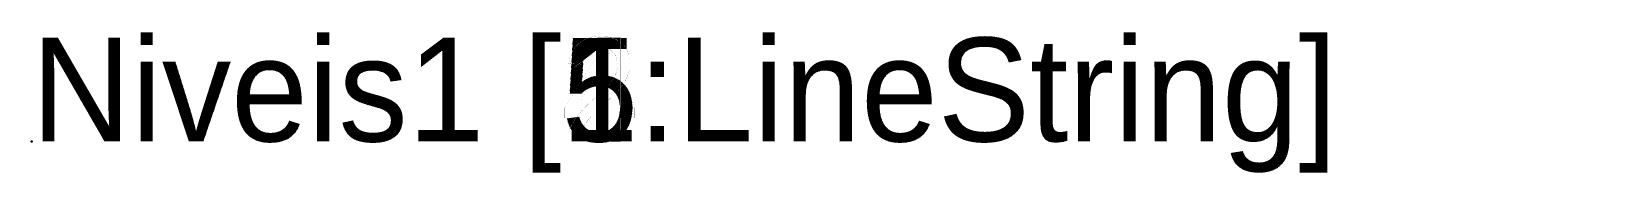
# Model space of a CAD drawing. Header units: metres. Extents: x -21.4 to -6.2, y -43.4 to -42.1.
import ezdxf

# ---------------------------------------------------------------- set-up
doc = ezdxf.new("R2010")
doc.units = ezdxf.units.M

msp = doc.modelspace()

# ---------------------------------------------------------------- texts
at = {"layer": 'Pontos'}
for s, p in [('Niveis1 [1:LineString]', (-21.444, -43.118, 433)), ('Niveis1 [1:LineString]', (-21.444, -43.118, 433)), ('Niveis1 [1:LineString]', (-21.444, -43.118, 433)), ('Niveis1 [1:LineString]', (-21.444, -43.118, 433)), ('Niveis1 [1:LineString]', (-21.444, -43.118, 433)), ('Niveis1 [1:LineString]', (-21.444, -43.118, 433)), ('Niveis1 [1:LineString]', (-21.444, -43.118, 433)), ('Niveis1 [1:LineString]', (-21.444, -43.118, 433)), ('Niveis1 [1:LineString]', (-21.444, -43.118, 433)), ('Niveis1 [1:LineString]', (-21.444, -43.118, 433)), ('Niveis1 [1:LineString]', (-21.444, -43.118, 433)), ('Niveis1 [1:LineString]', (-21.444, -43.118, 433)), ('Niveis1 [1:LineString]', (-21.444, -43.118, 433)), ('Niveis1 [1:LineString]', (-21.444, -43.118, 433)), ('Niveis1 [1:LineString]', (-21.444, -43.118, 434)), ('Niveis1 [1:LineString]', (-21.444, -43.118, 434)), ('Niveis1 [1:LineString]', (-21.444, -43.118, 434)), ('Niveis1 [1:LineString]', (-21.444, -43.118, 434)), ('Niveis1 [1:LineString]', (-21.444, -43.119, 434)), ('Niveis1 [1:LineString]', (-21.444, -43.119, 435)), ('Niveis1 [1:LineString]', (-21.444, -43.119, 435)), ('Niveis1 [1:LineString]', (-21.444, -43.119, 435)), ('Niveis1 [1:LineString]', (-21.444, -43.119, 435)), ('Niveis1 [1:LineString]', (-21.444, -43.119, 435)), ('Niveis1 [1:LineString]', (-21.444, -43.119, 436)), ('Niveis1 [1:LineString]', (-21.444, -43.119, 436)), ('Niveis1 [1:LineString]', (-21.444, -43.119, 435)), ('Niveis1 [1:LineString]', (-21.444, -43.119, 434)), ('Niveis1 [1:LineString]', (-21.444, -43.119, 433)), ('Niveis1 [1:LineString]', (-21.444, -43.119, 432)), ('Niveis1 [1:LineString]', (-21.444, -43.119, 432)), ('Niveis1 [1:LineString]', (-21.444, -43.119, 432)), ('Niveis1 [1:LineString]', (-21.444, -43.119, 432)), ('Niveis1 [1:LineString]', (-21.444, -43.119, 433)), ('Niveis1 [1:LineString]', (-21.444, -43.119, 433)), ('Niveis1 [1:LineString]', (-21.444, -43.119, 434)), ('Niveis1 [1:LineString]', (-21.444, -43.119, 434)), ('Niveis1 [1:LineString]', (-21.444, -43.119, 435)), ('Niveis1 [1:LineString]', (-21.444, -43.119, 435)), ('Niveis1 [1:LineString]', (-21.444, -43.119, 435)), ('Niveis1 [1:LineString]', (-21.444, -43.119, 435)), ('Niveis1 [1:LineString]', (-21.444, -43.119, 434)), ('Niveis1 [1:LineString]', (-21.444, -43.119, 434)), ('Niveis1 [1:LineString]', (-21.444, -43.119, 434)), ('Niveis1 [1:LineString]', (-21.444, -43.119, 434)), ('Niveis1 [1:LineString]', (-21.444, -43.118, 433)), ('Niveis1 [1:LineString]', (-21.444, -43.118, 433)), ('Niveis1 [1:LineString]', (-21.444, -43.118, 433)), ('Niveis1 [1:LineString]', (-21.444, -43.118, 433)), ('Niveis1 [1:LineString]', (-21.444, -43.118, 432)), ('Niveis1 [1:LineString]', (-21.444, -43.118, 432)), ('Niveis1 [1:LineString]', (-21.444, -43.118, 432)), ('Niveis1 [1:LineString]', (-21.444, -43.118, 432)), ('Niveis1 [1:LineString]', (-21.444, -43.118, 432)), ('Niveis1 [1:LineString]', (-21.444, -43.118, 432)), ('Niveis1 [1:LineString]', (-21.444, -43.118, 432)), ('Niveis1 [1:LineString]', (-21.444, -43.118, 432)), ('Niveis1 [1:LineString]', (-21.444, -43.118, 432)), ('Niveis1 [1:LineString]', (-21.444, -43.118, 432)), ('Niveis1 [1:LineString]', (-21.444, -43.118, 432)), ('Niveis1 [1:LineString]', (-21.444, -43.118, 432)), ('Niveis1 [1:LineString]', (-21.444, -43.118, 432)), ('Niveis1 [1:LineString]', (-21.444, -43.118, 432)), ('Niveis1 [1:LineString]', (-21.444, -43.118, 432)), ('Niveis1 [1:LineString]', (-21.444, -43.118, 432)), ('Niveis1 [1:LineString]', (-21.444, -43.118, 432)), ('Niveis1 [1:LineString]', (-21.444, -43.118, 432)), ('Niveis1 [1:LineString]', (-21.444, -43.118, 431)), ('Niveis1 [1:LineString]', (-21.444, -43.118, 431)), ('Niveis1 [1:LineString]', (-21.444, -43.118, 431)), ('Niveis1 [1:LineString]', (-21.444, -43.118, 431)), ('Niveis1 [1:LineString]', (-21.444, -43.118, 432)), ('Niveis1 [1:LineString]', (-21.444, -43.118, 432)), ('Niveis1 [1:LineString]', (-21.444, -43.118, 432)), ('Niveis1 [1:LineString]', (-21.444, -43.118, 432)), ('Niveis1 [1:LineString]', (-21.444, -43.118, 433)), ('Niveis1 [1:LineString]', (-21.444, -43.118, 433)), ('Niveis1 [1:LineString]', (-21.444, -43.119, 433)), ('Niveis1 [1:LineString]', (-21.444, -43.119, 433)), ('Niveis1 [1:LineString]', (-21.444, -43.119, 434)), ('Niveis1 [1:LineString]', (-21.444, -43.119, 434)), ('Niveis1 [1:LineString]', (-21.444, -43.119, 434)), ('Niveis1 [1:LineString]', (-21.444, -43.119, 435)), ('Niveis1 [1:LineString]', (-21.444, -43.119, 435)), ('Niveis1 [1:LineString]', (-21.444, -43.119, 434)), ('Niveis1 [1:LineString]', (-21.444, -43.119, 433)), ('Niveis1 [1:LineString]', (-21.444, -43.119, 433)), ('Niveis1 [1:LineString]', (-21.444, -43.119, 432)), ('Niveis1 [2:LineString]', (-21.444, -43.118, 433)), ('Niveis1 [2:LineString]', (-21.444, -43.118, 433)), ('Niveis1 [2:LineString]', (-21.444, -43.118, 433)), ('Niveis1 [2:LineString]', (-21.444, -43.118, 433)), ('Niveis1 [2:LineString]', (-21.444, -43.118, 433)), ('Niveis1 [2:LineString]', (-21.444, -43.118, 432)), ('Niveis1 [2:LineString]', (-21.444, -43.118, 432)), ('Niveis1 [2:LineString]', (-21.444, -43.118, 432)), ('Niveis1 [2:LineString]', (-21.444, -43.118, 432)), ('Niveis1 [2:LineString]', (-21.444, -43.118, 432)), ('Niveis1 [2:LineString]', (-21.444, -43.118, 432)), ('Niveis1 [2:LineString]', (-21.444, -43.118, 432)), ('Niveis1 [2:LineString]', (-21.444, -43.118, 431)), ('Niveis1 [2:LineString]', (-21.444, -43.118, 431)), ('Niveis1 [2:LineString]', (-21.444, -43.118, 430)), ('Niveis1 [2:LineString]', (-21.444, -43.118, 431)), ('Niveis1 [2:LineString]', (-21.444, -43.118, 431)), ('Niveis1 [2:LineString]', (-21.444, -43.118, 431)), ('Niveis1 [2:LineString]', (-21.444, -43.118, 431)), ('Niveis1 [2:LineString]', (-21.444, -43.118, 432)), ('Niveis1 [2:LineString]', (-21.444, -43.118, 432)), ('Niveis1 [2:LineString]', (-21.444, -43.118, 432)), ('Niveis1 [2:LineString]', (-21.444, -43.118, 432)), ('Niveis1 [2:LineString]', (-21.444, -43.118, 432)), ('Niveis1 [2:LineString]', (-21.444, -43.118, 433)), ('Niveis1 [2:LineString]', (-21.444, -43.118, 433)), ('Niveis1 [2:LineString]', (-21.444, -43.118, 433)), ('Niveis1 [2:LineString]', (-21.444, -43.118, 433)), ('Niveis1 [2:LineString]', (-21.444, -43.118, 434)), ('Niveis1 [2:LineString]', (-21.444, -43.118, 434)), ('Niveis1 [2:LineString]', (-21.444, -43.118, 434)), ('Niveis1 [2:LineString]', (-21.444, -43.119, 434)), ('Niveis1 [2:LineString]', (-21.444, -43.119, 434)), ('Niveis1 [2:LineString]', (-21.444, -43.119, 435)), ('Niveis1 [2:LineString]', (-21.444, -43.119, 435)), ('Niveis1 [2:LineString]', (-21.444, -43.119, 435)), ('Niveis1 [2:LineString]', (-21.444, -43.119, 435)), ('Niveis1 [2:LineString]', (-21.444, -43.119, 435)), ('Niveis1 [2:LineString]', (-21.444, -43.119, 435)), ('Niveis1 [2:LineString]', (-21.444, -43.119, 434)), ('Niveis1 [2:LineString]', (-21.444, -43.119, 434)), ('Niveis1 [2:LineString]', (-21.444, -43.119, 434)), ('Niveis1 [2:LineString]', (-21.444, -43.119, 434)), ('Niveis1 [2:LineString]', (-21.444, -43.119, 434)), ('Niveis1 [2:LineString]', (-21.444, -43.119, 434)), ('Niveis1 [4:LineString]', (-21.444, -43.119, 1)), ('Niveis1 [4:LineString]', (-21.444, -43.119, 1)), ('Niveis1 [4:LineString]', (-21.444, -43.119, 1)), ('Niveis1 [4:LineString]', (-21.444, -43.119, 1)), ('Niveis1 [4:LineString]', (-21.444, -43.119, 1)), ('Niveis1 [4:LineString]', (-21.444, -43.119, 1)), ('Niveis1 [4:LineString]', (-21.444, -43.119, 1)), ('Niveis1 [4:LineString]', (-21.444, -43.119, 1)), ('Niveis1 [4:LineString]', (-21.444, -43.118, 432)), ('Niveis1 [4:LineString]', (-21.444, -43.118, 432)), ('Niveis1 [4:LineString]', (-21.444, -43.118, 432)), ('Niveis1 [4:LineString]', (-21.444, -43.118, 432)), ('Niveis1 [4:LineString]', (-21.444, -43.118, 432)), ('Niveis1 [4:LineString]', (-21.444, -43.118, 432)), ('Niveis1 [4:LineString]', (-21.444, -43.118, 431)), ('Niveis1 [4:LineString]', (-21.444, -43.118, 431)), ('Niveis1 [4:LineString]', (-21.444, -43.118, 431)), ('Niveis1 [4:LineString]', (-21.444, -43.118, 431)), ('Niveis1 [4:LineString]', (-21.444, -43.118, 432)), ('Niveis1 [4:LineString]', (-21.444, -43.118, 432)), ('Niveis1 [4:LineString]', (-21.444, -43.118, 432)), ('Niveis1 [1:LineString]', (-21.444, -43.119, 431)), ('Niveis1 [1:LineString]', (-21.444, -43.119, 430)), ('Niveis1 [1:LineString]', (-21.444, -43.119, 429)), ('Niveis1 [1:LineString]', (-21.444, -43.119, 428)), ('Niveis1 [1:LineString]', (-21.444, -43.119, 427)), ('Niveis1 [1:LineString]', (-21.444, -43.119, 427)), ('Niveis1 [1:LineString]', (-21.444, -43.119, 426)), ('Niveis1 [1:LineString]', (-21.444, -43.119, 426)), ('Niveis1 [1:LineString]', (-21.444, -43.119, 425)), ('Niveis1 [1:LineString]', (-21.444, -43.119, 425)), ('Niveis1 [1:LineString]', (-21.444, -43.119, 425)), ('Niveis1 [1:LineString]', (-21.444, -43.119, 425)), ('Niveis1 [1:LineString]', (-21.444, -43.119, 425)), ('Niveis1 [1:LineString]', (-21.444, -43.119, 425)), ('Niveis1 [1:LineString]', (-21.444, -43.119, 426)), ('Niveis1 [1:LineString]', (-21.444, -43.119, 426)), ('Niveis1 [1:LineString]', (-21.444, -43.119, 426)), ('Niveis1 [1:LineString]', (-21.444, -43.119, 426)), ('Niveis1 [1:LineString]', (-21.444, -43.119, 427)), ('Niveis1 [1:LineString]', (-21.444, -43.119, 427)), ('Niveis1 [1:LineString]', (-21.444, -43.119, 427)), ('Niveis1 [1:LineString]', (-21.444, -43.119, 427)), ('Niveis1 [1:LineString]', (-21.444, -43.119, 427)), ('Niveis1 [1:LineString]', (-21.444, -43.119, 427)), ('Niveis1 [1:LineString]', (-21.444, -43.119, 427)), ('Niveis1 [1:LineString]', (-21.444, -43.119, 427)), ('Niveis1 [1:LineString]', (-21.444, -43.119, 427)), ('Niveis1 [1:LineString]', (-21.444, -43.119, 427)), ('Niveis1 [1:LineString]', (-21.444, -43.119, 428)), ('Niveis1 [1:LineString]', (-21.444, -43.119, 428)), ('Niveis1 [1:LineString]', (-21.444, -43.119, 428)), ('Niveis1 [1:LineString]', (-21.444, -43.119, 428)), ('Niveis1 [1:LineString]', (-21.444, -43.119, 428)), ('Niveis1 [1:LineString]', (-21.444, -43.119, 428)), ('Niveis1 [1:LineString]', (-21.444, -43.119, 427)), ('Niveis1 [1:LineString]', (-21.444, -43.119, 427)), ('Niveis1 [1:LineString]', (-21.444, -43.119, 426)), ('Niveis1 [1:LineString]', (-21.444, -43.12, 425)), ('Niveis1 [1:LineString]', (-21.444, -43.12, 424)), ('Niveis1 [1:LineString]', (-21.444, -43.12, 424)), ('Niveis1 [1:LineString]', (-21.444, -43.12, 423)), ('Niveis1 [1:LineString]', (-21.444, -43.12, 422)), ('Niveis1 [1:LineString]', (-21.444, -43.12, 421)), ('Niveis1 [1:LineString]', (-21.444, -43.12, 420)), ('Niveis1 [1:LineString]', (-21.444, -43.12, 419)), ('Niveis1 [1:LineString]', (-21.444, -43.12, 418)), ('Niveis1 [1:LineString]', (-21.444, -43.12, 417)), ('Niveis1 [1:LineString]', (-21.444, -43.12, 417)), ('Niveis1 [1:LineString]', (-21.444, -43.12, 416)), ('Niveis1 [1:LineString]', (-21.444, -43.12, 417)), ('Niveis1 [1:LineString]', (-21.444, -43.12, 418)), ('Niveis1 [1:LineString]', (-21.444, -43.12, 419)), ('Niveis1 [1:LineString]', (-21.444, -43.12, 419)), ('Niveis1 [1:LineString]', (-21.444, -43.12, 420)), ('Niveis1 [1:LineString]', (-21.444, -43.12, 421)), ('Niveis1 [1:LineString]', (-21.444, -43.12, 422)), ('Niveis1 [1:LineString]', (-21.444, -43.12, 423)), ('Niveis1 [1:LineString]', (-21.444, -43.12, 424)), ('Niveis1 [1:LineString]', (-21.444, -43.12, 425)), ('Niveis1 [1:LineString]', (-21.444, -43.12, 426)), ('Niveis1 [1:LineString]', (-21.444, -43.119, 427)), ('Niveis1 [1:LineString]', (-21.444, -43.119, 428)), ('Niveis1 [1:LineString]', (-21.444, -43.119, 428)), ('Niveis1 [1:LineString]', (-21.444, -43.119, 428)), ('Niveis1 [1:LineString]', (-21.444, -43.119, 428)), ('Niveis1 [1:LineString]', (-21.444, -43.119, 428)), ('Niveis1 [1:LineString]', (-21.444, -43.119, 428)), ('Niveis1 [1:LineString]', (-21.444, -43.119, 428)), ('Niveis1 [1:LineString]', (-21.444, -43.119, 427)), ('Niveis1 [1:LineString]', (-21.444, -43.119, 427)), ('Niveis1 [1:LineString]', (-21.444, -43.119, 427)), ('Niveis1 [1:LineString]', (-21.444, -43.119, 427)), ('Niveis1 [1:LineString]', (-21.444, -43.119, 427)), ('Niveis1 [1:LineString]', (-21.444, -43.119, 427)), ('Niveis1 [1:LineString]', (-21.444, -43.119, 427)), ('Niveis1 [1:LineString]', (-21.444, -43.119, 427)), ('Niveis1 [1:LineString]', (-21.444, -43.119, 427)), ('Niveis1 [1:LineString]', (-21.444, -43.119, 427)), ('Niveis1 [1:LineString]', (-21.444, -43.119, 427)), ('Niveis1 [1:LineString]', (-21.444, -43.119, 427)), ('Niveis1 [1:LineString]', (-21.444, -43.119, 427)), ('Niveis1 [1:LineString]', (-21.444, -43.119, 427)), ('Niveis1 [1:LineString]', (-21.444, -43.119, 427)), ('Niveis1 [1:LineString]', (-21.444, -43.119, 427)), ('Niveis1 [1:LineString]', (-21.444, -43.119, 426)), ('Niveis1 [1:LineString]', (-21.444, -43.119, 426)), ('Niveis1 [1:LineString]', (-21.444, -43.119, 426)), ('Niveis1 [1:LineString]', (-21.444, -43.119, 426)), ('Niveis1 [1:LineString]', (-21.444, -43.119, 426)), ('Niveis1 [1:LineString]', (-21.444, -43.119, 426)), ('Niveis1 [1:LineString]', (-21.444, -43.119, 426)), ('Niveis1 [1:LineString]', (-21.444, -43.119, 427)), ('Niveis1 [1:LineString]', (-21.444, -43.119, 427)), ('Niveis1 [1:LineString]', (-21.444, -43.119, 428)), ('Niveis1 [1:LineString]', (-21.444, -43.119, 429)), ('Niveis1 [1:LineString]', (-21.444, -43.119, 430)), ('Niveis1 [1:LineString]', (-21.444, -43.119, 430)), ('Niveis1 [1:LineString]', (-21.444, -43.119, 431)), ('Niveis1 [1:LineString]', (-21.444, -43.119, 432)), ('Niveis1 [1:LineString]', (-21.444, -43.119, 431)), ('Niveis1 [1:LineString]', (-21.444, -43.119, 431)), ('Niveis1 [1:LineString]', (-21.444, -43.119, 430)), ('Niveis1 [1:LineString]', (-21.444, -43.119, 429)), ('Niveis1 [1:LineString]', (-21.444, -43.119, 429)), ('Niveis1 [1:LineString]', (-21.444, -43.119, 428)), ('Niveis1 [1:LineString]', (-21.444, -43.119, 428)), ('Niveis1 [1:LineString]', (-21.444, -43.119, 428)), ('Niveis1 [1:LineString]', (-21.444, -43.119, 428)), ('Niveis1 [1:LineString]', (-21.444, -43.119, 428)), ('Niveis1 [1:LineString]', (-21.444, -43.119, 428)), ('Niveis1 [1:LineString]', (-21.444, -43.119, 427)), ('Niveis1 [1:LineString]', (-21.444, -43.119, 427)), ('Niveis1 [1:LineString]', (-21.444, -43.119, 427)), ('Niveis1 [1:LineString]', (-21.444, -43.119, 427)), ('Niveis1 [1:LineString]', (-21.444, -43.119, 427)), ('Niveis1 [1:LineString]', (-21.444, -43.119, 427)), ('Niveis1 [1:LineString]', (-21.444, -43.119, 427)), ('Niveis1 [1:LineString]', (-21.444, -43.119, 427)), ('Niveis1 [1:LineString]', (-21.444, -43.119, 427)), ('Niveis1 [1:LineString]', (-21.444, -43.119, 427)), ('Niveis1 [1:LineString]', (-21.444, -43.119, 427)), ('Niveis1 [1:LineString]', (-21.444, -43.119, 427)), ('Niveis1 [1:LineString]', (-21.444, -43.119, 427)), ('Niveis1 [1:LineString]', (-21.444, -43.119, 428)), ('Niveis1 [1:LineString]', (-21.444, -43.119, 428)), ('Niveis1 [1:LineString]', (-21.444, -43.119, 428)), ('Niveis1 [1:LineString]', (-21.444, -43.119, 428)), ('Niveis1 [1:LineString]', (-21.444, -43.119, 428)), ('Niveis1 [1:LineString]', (-21.444, -43.119, 428)), ('Niveis1 [1:LineString]', (-21.444, -43.119, 428)), ('Niveis1 [1:LineString]', (-21.444, -43.119, 428)), ('Niveis1 [1:LineString]', (-21.444, -43.119, 427)), ('Niveis1 [1:LineString]', (-21.444, -43.119, 426)), ('Niveis1 [1:LineString]', (-21.444, -43.12, 425)), ('Niveis1 [1:LineString]', (-21.444, -43.12, 425)), ('Niveis1 [1:LineString]', (-21.444, -43.12, 424)), ('Niveis1 [1:LineString]', (-21.444, -43.12, 423)), ('Niveis1 [1:LineString]', (-21.444, -43.12, 422)), ('Niveis1 [1:LineString]', (-21.444, -43.12, 421)), ('Niveis1 [1:LineString]', (-21.444, -43.12, 420)), ('Niveis1 [1:LineString]', (-21.444, -43.12, 419)), ('Niveis1 [1:LineString]', (-21.444, -43.12, 419)), ('Niveis1 [1:LineString]', (-21.444, -43.12, 418)), ('Niveis1 [1:LineString]', (-21.444, -43.12, 417)), ('Niveis1 [2:LineString]', (-21.444, -43.119, 432)), ('Niveis1 [2:LineString]', (-21.444, -43.119, 432)), ('Niveis1 [2:LineString]', (-21.444, -43.119, 431)), ('Niveis1 [2:LineString]', (-21.444, -43.119, 431)), ('Niveis1 [2:LineString]', (-21.444, -43.119, 431)), ('Niveis1 [2:LineString]', (-21.444, -43.119, 430)), ('Niveis1 [2:LineString]', (-21.444, -43.119, 430)), ('Niveis1 [2:LineString]', (-21.444, -43.119, 430)), ('Niveis1 [2:LineString]', (-21.444, -43.119, 429)), ('Niveis1 [2:LineString]', (-21.444, -43.119, 429)), ('Niveis1 [2:LineString]', (-21.444, -43.119, 428)), ('Niveis1 [2:LineString]', (-21.444, -43.119, 428)), ('Niveis1 [2:LineString]', (-21.444, -43.119, 427)), ('Niveis1 [2:LineString]', (-21.444, -43.119, 426)), ('Niveis1 [2:LineString]', (-21.444, -43.119, 426)), ('Niveis1 [2:LineString]', (-21.444, -43.119, 425)), ('Niveis1 [2:LineString]', (-21.444, -43.119, 425)), ('Niveis1 [2:LineString]', (-21.444, -43.119, 425)), ('Niveis1 [2:LineString]', (-21.444, -43.119, 425)), ('Niveis1 [2:LineString]', (-21.444, -43.119, 426)), ('Niveis1 [2:LineString]', (-21.444, -43.119, 426)), ('Niveis1 [2:LineString]', (-21.444, -43.119, 426)), ('Niveis1 [2:LineString]', (-21.444, -43.119, 426)), ('Niveis1 [2:LineString]', (-21.444, -43.119, 427)), ('Niveis1 [2:LineString]', (-21.444, -43.119, 427)), ('Niveis1 [2:LineString]', (-21.444, -43.119, 427)), ('Niveis1 [2:LineString]', (-21.444, -43.119, 427)), ('Niveis1 [2:LineString]', (-21.444, -43.119, 427)), ('Niveis1 [2:LineString]', (-21.444, -43.119, 427)), ('Niveis1 [2:LineString]', (-21.444, -43.119, 427)), ('Niveis1 [2:LineString]', (-21.444, -43.119, 428)), ('Niveis1 [2:LineString]', (-21.444, -43.119, 428)), ('Niveis1 [2:LineString]', (-21.444, -43.119, 1)), ('Niveis1 [2:LineString]', (-21.444, -43.119, 427)), ('Niveis1 [2:LineString]', (-21.444, -43.119, 427)), ('Niveis1 [2:LineString]', (-21.444, -43.119, 427)), ('Niveis1 [2:LineString]', (-21.444, -43.119, 427)), ('Niveis1 [2:LineString]', (-21.444, -43.119, 427)), ('Niveis1 [2:LineString]', (-21.444, -43.119, 427)), ('Niveis1 [2:LineString]', (-21.444, -43.119, 428)), ('Niveis1 [2:LineString]', (-21.444, -43.119, 428)), ('Niveis1 [2:LineString]', (-21.444, -43.119, 428)), ('Niveis1 [2:LineString]', (-21.444, -43.119, 428)), ('Niveis1 [2:LineString]', (-21.444, -43.119, 428)), ('Niveis1 [2:LineString]', (-21.444, -43.119, 428)), ('Niveis1 [2:LineString]', (-21.444, -43.119, 428)), ('Niveis1 [2:LineString]', (-21.444, -43.119, 428)), ('Niveis1 [2:LineString]', (-21.444, -43.119, 428)), ('Niveis1 [2:LineString]', (-21.444, -43.119, 428)), ('Niveis1 [2:LineString]', (-21.444, -43.119, 427)), ('Niveis1 [2:LineString]', (-21.444, -43.119, 427)), ('Niveis1 [2:LineString]', (-21.444, -43.119, 426)), ('Niveis1 [2:LineString]', (-21.444, -43.12, 426)), ('Niveis1 [2:LineString]', (-21.444, -43.12, 425)), ('Niveis1 [2:LineString]', (-21.444, -43.12, 424)), ('Niveis1 [2:LineString]', (-21.444, -43.12, 424)), ('Niveis1 [2:LineString]', (-21.444, -43.12, 424)), ('Niveis1 [2:LineString]', (-21.444, -43.12, 424)), ('Niveis1 [2:LineString]', (-21.444, -43.12, 424)), ('Niveis1 [2:LineString]', (-21.444, -43.12, 424)), ('Niveis1 [2:LineString]', (-21.444, -43.12, 424)), ('Niveis1 [2:LineString]', (-21.444, -43.12, 424)), ('Niveis1 [2:LineString]', (-21.444, -43.12, 424)), ('Niveis1 [2:LineString]', (-21.444, -43.12, 420)), ('Niveis1 [2:LineString]', (-21.444, -43.12, 419)), ('Niveis1 [2:LineString]', (-21.444, -43.12, 419)), ('Niveis1 [2:LineString]', (-21.444, -43.12, 419)), ('Niveis1 [2:LineString]', (-21.444, -43.12, 418)), ('Niveis1 [2:LineString]', (-21.444, -43.12, 418)), ('Niveis1 [2:LineString]', (-21.444, -43.12, 418)), ('Niveis1 [2:LineString]', (-21.444, -43.12, 417)), ('Niveis1 [2:LineString]', (-21.444, -43.12, 417)), ('Niveis1 [4:LineString]', (-21.444, -43.12, 424)), ('Niveis1 [4:LineString]', (-21.444, -43.12, 423)), ('Niveis1 [4:LineString]', (-21.444, -43.12, 423)), ('Niveis1 [4:LineString]', (-21.444, -43.12, 422)), ('Niveis1 [4:LineString]', (-21.444, -43.12, 421)), ('Niveis1 [4:LineString]', (-21.444, -43.12, 421)), ('Niveis1 [4:LineString]', (-21.444, -43.12, 420)), ('Niveis1 [4:LineString]', (-21.444, -43.12, 419)), ('Niveis1 [4:LineString]', (-21.444, -43.12, 419)), ('Niveis1 [4:LineString]', (-21.444, -43.12, 418)), ('Niveis1 [4:LineString]', (-21.444, -43.12, 417)), ('Niveis1 [4:LineString]', (-21.444, -43.12, 417)), ('Niveis1 [4:LineString]', (-21.444, -43.12, 418)), ('Niveis1 [4:LineString]', (-21.444, -43.12, 419)), ('Niveis1 [4:LineString]', (-21.444, -43.12, 420)), ('Niveis1 [4:LineString]', (-21.444, -43.12, 420)), ('Niveis1 [4:LineString]', (-21.444, -43.12, 421)), ('Niveis1 [4:LineString]', (-21.444, -43.119, 427)), ('Niveis1 [4:LineString]', (-21.444, -43.119, 427)), ('Niveis1 [4:LineString]', (-21.444, -43.119, 427)), ('Niveis1 [4:LineString]', (-21.444, -43.119, 427)), ('Niveis1 [4:LineString]', (-21.444, -43.119, 428)), ('Niveis1 [4:LineString]', (-21.444, -43.119, 428)), ('Niveis1 [4:LineString]', (-21.444, -43.119, 428)), ('Niveis1 [4:LineString]', (-21.444, -43.119, 427)), ('Niveis1 [4:LineString]', (-21.444, -43.119, 427)), ('Niveis1 [4:LineString]', (-21.444, -43.119, 427)), ('Niveis1 [4:LineString]', (-21.444, -43.119, 429)), ('Niveis1 [4:LineString]', (-21.444, -43.119, 429)), ('Niveis1 [4:LineString]', (-21.444, -43.119, 428)), ('Niveis1 [4:LineString]', (-21.444, -43.119, 428)), ('Niveis1 [4:LineString]', (-21.444, -43.119, 428)), ('Niveis1 [4:LineString]', (-21.444, -43.119, 428)), ('Niveis1 [1:LineString]', (-21.444, -43.12, 416)), ('Niveis1 [1:LineString]', (-21.444, -43.12, 416)), ('Niveis1 [1:LineString]', (-21.444, -43.12, 416)), ('Niveis1 [1:LineString]', (-21.444, -43.12, 416)), ('Niveis1 [1:LineString]', (-21.444, -43.12, 416)), ('Niveis1 [1:LineString]', (-21.444, -43.12, 416)), ('Niveis1 [1:LineString]', (-21.444, -43.12, 416)), ('Niveis1 [1:LineString]', (-21.444, -43.12, 416)), ('Niveis1 [1:LineString]', (-21.444, -43.12, 416)), ('Niveis1 [1:LineString]', (-21.444, -43.12, 416)), ('Niveis1 [1:LineString]', (-21.444, -43.12, 416)), ('Niveis1 [1:LineString]', (-21.444, -43.12, 416)), ('Niveis1 [1:LineString]', (-21.444, -43.12, 416)), ('Niveis1 [1:LineString]', (-21.444, -43.12, 416)), ('Niveis1 [1:LineString]', (-21.444, -43.12, 416)), ('Niveis1 [1:LineString]', (-21.444, -43.12, 417)), ('Niveis1 [1:LineString]', (-21.444, -43.12, 417)), ('Niveis1 [1:LineString]', (-21.444, -43.12, 417)), ('Niveis1 [1:LineString]', (-21.444, -43.12, 417)), ('Niveis1 [1:LineString]', (-21.444, -43.12, 417)), ('Niveis1 [1:LineString]', (-21.444, -43.12, 417)), ('Niveis1 [1:LineString]', (-21.444, -43.12, 417)), ('Niveis1 [1:LineString]', (-21.444, -43.12, 417)), ('Niveis1 [1:LineString]', (-21.444, -43.12, 417)), ('Niveis1 [2:LineString]', (-21.444, -43.12, 417)), ('Niveis1 [2:LineString]', (-21.444, -43.12, 417)), ('Niveis1 [2:LineString]', (-21.444, -43.12, 416)), ('Niveis1 [2:LineString]', (-21.444, -43.12, 416)), ('Niveis1 [2:LineString]', (-21.444, -43.12, 416)), ('Niveis1 [2:LineString]', (-21.444, -43.12, 416)), ('Niveis1 [2:LineString]', (-21.444, -43.12, 416)), ('Niveis1 [2:LineString]', (-21.444, -43.12, 416)), ('Niveis1 [2:LineString]', (-21.444, -43.12, 416)), ('Niveis1 [2:LineString]', (-21.444, -43.12, 416)), ('Niveis1 [2:LineString]', (-21.444, -43.12, 417)), ('Niveis1 [2:LineString]', (-21.444, -43.12, 417)), ('Niveis1 [2:LineString]', (-21.444, -43.12, 417)), ('Niveis1 [2:LineString]', (-21.444, -43.12, 417)), ('Niveis1 [2:LineString]', (-21.444, -43.12, 417)), ('Niveis1 [2:LineString]', (-21.444, -43.12, 417)), ('Niveis1 [4:LineString]', (-21.444, -43.12, 417)), ('Niveis1 [4:LineString]', (-21.444, -43.12, 417)), ('Niveis1 [4:LineString]', (-21.444, -43.12, 417)), ('Niveis1 [4:LineString]', (-21.444, -43.12, 417)), ('Niveis1 [4:LineString]', (-21.444, -43.12, 417)), ('Niveis1 [1:LineString]', (-21.444, -43.119, 433)), ('Niveis1 [1:LineString]', (-21.444, -43.119, 433)), ('Niveis1 [1:LineString]', (-21.444, -43.119, 434)), ('Niveis1 [1:LineString]', (-21.444, -43.119, 434)), ('Niveis1 [1:LineString]', (-21.444, -43.119, 434)), ('Niveis1 [1:LineString]', (-21.444, -43.119, 434)), ('Niveis1 [1:LineString]', (-21.444, -43.119, 434)), ('Niveis1 [1:LineString]', (-21.444, -43.119, 434)), ('Niveis1 [1:LineString]', (-21.444, -43.119, 433)), ('Niveis1 [1:LineString]', (-21.444, -43.119, 433)), ('Niveis1 [1:LineString]', (-21.444, -43.119, 433)), ('Niveis1 [1:LineString]', (-21.444, -43.119, 433)), ('Niveis1 [1:LineString]', (-21.444, -43.119, 432)), ('Niveis1 [1:LineString]', (-21.444, -43.118, 432)), ('Niveis1 [1:LineString]', (-21.444, -43.118, 432)), ('Niveis1 [1:LineString]', (-21.444, -43.118, 432)), ('Niveis1 [1:LineString]', (-21.444, -43.118, 431)), ('Niveis1 [1:LineString]', (-21.444, -43.118, 431)), ('Niveis1 [1:LineString]', (-21.444, -43.118, 431)), ('Niveis1 [1:LineString]', (-21.444, -43.118, 431)), ('Niveis1 [1:LineString]', (-21.444, -43.118, 430)), ('Niveis1 [1:LineString]', (-21.444, -43.118, 430)), ('Niveis1 [1:LineString]', (-21.444, -43.118, 430)), ('Niveis1 [1:LineString]', (-21.444, -43.118, 430)), ('Niveis1 [1:LineString]', (-21.444, -43.118, 431)), ('Niveis1 [1:LineString]', (-21.444, -43.118, 431)), ('Niveis1 [1:LineString]', (-21.444, -43.118, 431)), ('Niveis1 [1:LineString]', (-21.444, -43.118, 431)), ('Niveis1 [1:LineString]', (-21.444, -43.118, 431)), ('Niveis1 [1:LineString]', (-21.444, -43.118, 432)), ('Niveis1 [1:LineString]', (-21.444, -43.118, 432)), ('Niveis1 [1:LineString]', (-21.444, -43.118, 432)), ('Niveis1 [1:LineString]', (-21.444, -43.118, 432)), ('Niveis1 [1:LineString]', (-21.444, -43.118, 432)), ('Niveis1 [1:LineString]', (-21.444, -43.118, 432)), ('Niveis1 [1:LineString]', (-21.444, -43.118, 432)), ('Niveis1 [1:LineString]', (-21.444, -43.118, 431)), ('Niveis1 [1:LineString]', (-21.444, -43.118, 431)), ('Niveis1 [1:LineString]', (-21.444, -43.118, 431)), ('Niveis1 [1:LineString]', (-21.444, -43.118, 431)), ('Niveis1 [1:LineString]', (-21.444, -43.118, 431)), ('Niveis1 [1:LineString]', (-21.444, -43.118, 430)), ('Niveis1 [1:LineString]', (-21.444, -43.118, 430)), ('Niveis1 [1:LineString]', (-21.444, -43.118, 431)), ('Niveis1 [1:LineString]', (-21.444, -43.118, 431)), ('Niveis1 [1:LineString]', (-21.444, -43.118, 432)), ('Niveis1 [1:LineString]', (-21.444, -43.118, 432)), ('Niveis1 [1:LineString]', (-21.444, -43.118, 432)), ('Niveis1 [1:LineString]', (-21.444, -43.118, 433)), ('Niveis1 [1:LineString]', (-21.444, -43.118, 433)), ('Niveis1 [1:LineString]', (-21.444, -43.119, 433)), ('Niveis1 [1:LineString]', (-21.444, -43.119, 434)), ('Niveis1 [1:LineString]', (-21.444, -43.119, 434)), ('Niveis1 [1:LineString]', (-21.444, -43.119, 434)), ('Niveis1 [1:LineString]', (-21.444, -43.119, 435)), ('Niveis1 [1:LineString]', (-21.444, -43.119, 435)), ('Niveis1 [1:LineString]', (-21.444, -43.119, 435)), ('Niveis1 [1:LineString]', (-21.444, -43.119, 435)), ('Niveis1 [1:LineString]', (-21.444, -43.119, 434)), ('Niveis1 [1:LineString]', (-21.444, -43.119, 434)), ('Niveis1 [1:LineString]', (-21.444, -43.119, 434)), ('Niveis1 [1:LineString]', (-21.444, -43.119, 434)), ('Niveis1 [1:LineString]', (-21.444, -43.119, 433)), ('Niveis1 [1:LineString]', (-21.444, -43.119, 435)), ('Niveis1 [1:LineString]', (-21.444, -43.119, 435)), ('Niveis1 [1:LineString]', (-21.444, -43.119, 435)), ('Niveis1 [1:LineString]', (-21.444, -43.119, 436)), ('Niveis1 [1:LineString]', (-21.444, -43.119, 436)), ('Niveis1 [1:LineString]', (-21.444, -43.119, 437)), ('Niveis1 [1:LineString]', (-21.444, -43.119, 437)), ('Niveis1 [1:LineString]', (-21.444, -43.119, 437)), ('Niveis1 [1:LineString]', (-21.444, -43.119, 436)), ('Niveis1 [1:LineString]', (-21.444, -43.119, 436)), ('Niveis1 [1:LineString]', (-21.444, -43.119, 436)), ('Niveis1 [1:LineString]', (-21.444, -43.119, 435)), ('Niveis1 [1:LineString]', (-21.444, -43.119, 435)), ('Niveis1 [1:LineString]', (-21.444, -43.119, 434)), ('Niveis1 [1:LineString]', (-21.444, -43.118, 434)), ('Niveis1 [1:LineString]', (-21.444, -43.118, 434)), ('Niveis1 [1:LineString]', (-21.444, -43.118, 433)), ('Niveis1 [1:LineString]', (-21.444, -43.118, 433)), ('Niveis1 [1:LineString]', (-21.444, -43.118, 433)), ('Niveis1 [1:LineString]', (-21.444, -43.118, 432)), ('Niveis1 [1:LineString]', (-21.444, -43.118, 432)), ('Niveis1 [1:LineString]', (-21.444, -43.118, 431)), ('Niveis1 [1:LineString]', (-21.444, -43.118, 431)), ('Niveis1 [1:LineString]', (-21.444, -43.118, 431)), ('Niveis1 [1:LineString]', (-21.444, -43.118, 431)), ('Niveis1 [1:LineString]', (-21.444, -43.118, 432)), ('Niveis1 [1:LineString]', (-21.444, -43.118, 432)), ('Niveis1 [1:LineString]', (-21.444, -43.118, 432)), ('Niveis1 [1:LineString]', (-21.444, -43.118, 433)), ('Niveis1 [1:LineString]', (-21.444, -43.118, 433)), ('Niveis1 [1:LineString]', (-21.444, -43.118, 433)), ('Niveis1 [1:LineString]', (-21.444, -43.118, 433)), ('Niveis1 [1:LineString]', (-21.444, -43.118, 433)), ('Niveis1 [1:LineString]', (-21.444, -43.118, 432)), ('Niveis1 [1:LineString]', (-21.444, -43.118, 432)), ('Niveis1 [1:LineString]', (-21.444, -43.118, 432)), ('Niveis1 [1:LineString]', (-21.444, -43.118, 432)), ('Niveis1 [1:LineString]', (-21.444, -43.118, 431)), ('Niveis1 [1:LineString]', (-21.444, -43.118, 431)), ('Niveis1 [1:LineString]', (-21.444, -43.118, 431)), ('Niveis1 [1:LineString]', (-21.444, -43.118, 432)), ('Niveis1 [1:LineString]', (-21.444, -43.118, 432)), ('Niveis1 [1:LineString]', (-21.444, -43.118, 433)), ('Niveis1 [1:LineString]', (-21.444, -43.118, 433)), ('Niveis1 [1:LineString]', (-21.444, -43.118, 434)), ('Niveis1 [1:LineString]', (-21.444, -43.118, 434)), ('Niveis1 [1:LineString]', (-21.444, -43.118, 435)), ('Niveis1 [1:LineString]', (-21.444, -43.119, 435)), ('Niveis1 [1:LineString]', (-21.444, -43.119, 436)), ('Niveis1 [1:LineString]', (-21.444, -43.119, 436)), ('Niveis1 [1:LineString]', (-21.444, -43.119, 437)), ('Niveis1 [1:LineString]', (-21.444, -43.119, 437)), ('Niveis1 [1:LineString]', (-21.444, -43.119, 438)), ('Niveis1 [1:LineString]', (-21.444, -43.119, 438)), ('Niveis1 [1:LineString]', (-21.444, -43.119, 437)), ('Niveis1 [1:LineString]', (-21.444, -43.119, 437)), ('Niveis1 [1:LineString]', (-21.444, -43.119, 437)), ('Niveis1 [1:LineString]', (-21.444, -43.119, 436)), ('Niveis1 [1:LineString]', (-21.444, -43.119, 436)), ('Niveis1 [1:LineString]', (-21.444, -43.119, 435)), ('Niveis1 [1:LineString]', (-21.444, -43.119, 435)), ('Niveis1 [1:LineString]', (-21.444, -43.119, 439)), ('Niveis1 [1:LineString]', (-21.444, -43.119, 439)), ('Niveis1 [1:LineString]', (-21.444, -43.119, 439)), ('Niveis1 [1:LineString]', (-21.444, -43.119, 440)), ('Niveis1 [1:LineString]', (-21.444, -43.119, 440)), ('Niveis1 [1:LineString]', (-21.444, -43.119, 441)), ('Niveis1 [1:LineString]', (-21.444, -43.119, 441)), ('Niveis1 [1:LineString]', (-21.444, -43.119, 441)), ('Niveis1 [1:LineString]', (-21.444, -43.119, 440)), ('Niveis1 [1:LineString]', (-21.444, -43.119, 440)), ('Niveis1 [1:LineString]', (-21.444, -43.119, 439)), ('Niveis1 [1:LineString]', (-21.444, -43.119, 438)), ('Niveis1 [1:LineString]', (-21.444, -43.119, 438)), ('Niveis1 [1:LineString]', (-21.444, -43.119, 437)), ('Niveis1 [1:LineString]', (-21.444, -43.118, 437)), ('Niveis1 [1:LineString]', (-21.444, -43.118, 436)), ('Niveis1 [1:LineString]', (-21.444, -43.118, 435)), ('Niveis1 [1:LineString]', (-21.444, -43.118, 434)), ('Niveis1 [1:LineString]', (-21.444, -43.118, 434)), ('Niveis1 [1:LineString]', (-21.444, -43.118, 434)), ('Niveis1 [1:LineString]', (-21.444, -43.118, 433)), ('Niveis1 [1:LineString]', (-21.444, -43.118, 432)), ('Niveis1 [1:LineString]', (-21.444, -43.118, 432)), ('Niveis1 [1:LineString]', (-21.444, -43.118, 432)), ('Niveis1 [1:LineString]', (-21.444, -43.118, 432)), ('Niveis1 [1:LineString]', (-21.444, -43.118, 432)), ('Niveis1 [1:LineString]', (-21.444, -43.118, 432)), ('Niveis1 [1:LineString]', (-21.444, -43.118, 432)), ('Niveis1 [1:LineString]', (-21.444, -43.118, 432)), ('Niveis1 [1:LineString]', (-21.444, -43.118, 432)), ('Niveis1 [1:LineString]', (-21.444, -43.118, 432)), ('Niveis1 [1:LineString]', (-21.444, -43.118, 432)), ('Niveis1 [1:LineString]', (-21.444, -43.118, 432)), ('Niveis1 [1:LineString]', (-21.444, -43.118, 432)), ('Niveis1 [1:LineString]', (-21.444, -43.118, 432)), ('Niveis1 [1:LineString]', (-21.444, -43.118, 432)), ('Niveis1 [1:LineString]', (-21.444, -43.118, 432)), ('Niveis1 [1:LineString]', (-21.444, -43.118, 432)), ('Niveis1 [1:LineString]', (-21.444, -43.118, 432)), ('Niveis1 [1:LineString]', (-21.444, -43.118, 433)), ('Niveis1 [1:LineString]', (-21.444, -43.118, 434)), ('Niveis1 [1:LineString]', (-21.444, -43.118, 435)), ('Niveis1 [1:LineString]', (-21.444, -43.118, 436)), ('Niveis1 [1:LineString]', (-21.444, -43.118, 437)), ('Niveis1 [1:LineString]', (-21.444, -43.118, 437)), ('Niveis1 [1:LineString]', (-21.444, -43.119, 438)), ('Niveis1 [1:LineString]', (-21.444, -43.119, 440)), ('Niveis1 [1:LineString]', (-21.444, -43.119, 441)), ('Niveis1 [1:LineString]', (-21.444, -43.119, 441)), ('Niveis1 [1:LineString]', (-21.444, -43.119, 442)), ('Niveis1 [1:LineString]', (-21.444, -43.119, 443)), ('Niveis1 [1:LineString]', (-21.444, -43.119, 443)), ('Niveis1 [1:LineString]', (-21.444, -43.119, 443)), ('Niveis1 [1:LineString]', (-21.444, -43.119, 443)), ('Niveis1 [1:LineString]', (-21.444, -43.119, 442)), ('Niveis1 [1:LineString]', (-21.444, -43.119, 442)), ('Niveis1 [1:LineString]', (-21.443, -43.119, 446)), ('Niveis1 [1:LineString]', (-21.443, -43.119, 446)), ('Niveis1 [1:LineString]', (-21.443, -43.119, 446)), ('Niveis1 [1:LineString]', (-21.443, -43.119, 446)), ('Niveis1 [1:LineString]', (-21.443, -43.119, 446)), ('Niveis1 [1:LineString]', (-21.443, -43.119, 445)), ('Niveis1 [1:LineString]', (-21.443, -43.119, 445)), ('Niveis1 [1:LineString]', (-21.443, -43.119, 443)), ('Niveis1 [1:LineString]', (-21.443, -43.119, 442)), ('Niveis1 [1:LineString]', (-21.443, -43.119, 441)), ('Niveis1 [1:LineString]', (-21.443, -43.119, 440)), ('Niveis1 [1:LineString]', (-21.443, -43.118, 439)), ('Niveis1 [1:LineString]', (-21.443, -43.118, 438)), ('Niveis1 [1:LineString]', (-21.443, -43.118, 437)), ('Niveis1 [1:LineString]', (-21.443, -43.118, 437)), ('Niveis1 [1:LineString]', (-21.443, -43.118, 436)), ('Niveis1 [1:LineString]', (-21.443, -43.118, 435)), ('Niveis1 [1:LineString]', (-21.443, -43.118, 434)), ('Niveis1 [1:LineString]', (-21.443, -43.118, 433)), ('Niveis1 [1:LineString]', (-21.443, -43.118, 432)), ('Niveis1 [1:LineString]', (-21.443, -43.118, 432)), ('Niveis1 [1:LineString]', (-21.443, -43.118, 432)), ('Niveis1 [1:LineString]', (-21.443, -43.118, 432)), ('Niveis1 [1:LineString]', (-21.443, -43.118, 432)), ('Niveis1 [1:LineString]', (-21.443, -43.118, 432)), ('Niveis1 [1:LineString]', (-21.443, -43.118, 432)), ('Niveis1 [1:LineString]', (-21.443, -43.118, 432)), ('Niveis1 [1:LineString]', (-21.443, -43.118, 432)), ('Niveis1 [1:LineString]', (-21.443, -43.118, 432)), ('Niveis1 [1:LineString]', (-21.443, -43.118, 432)), ('Niveis1 [1:LineString]', (-21.443, -43.118, 432)), ('Niveis1 [1:LineString]', (-21.443, -43.118, 432)), ('Niveis1 [1:LineString]', (-21.443, -43.118, 432)), ('Niveis1 [1:LineString]', (-21.443, -43.118, 432)), ('Niveis1 [1:LineString]', (-21.443, -43.118, 432)), ('Niveis1 [1:LineString]', (-21.443, -43.118, 432)), ('Niveis1 [1:LineString]', (-21.443, -43.118, 432)), ('Niveis1 [1:LineString]', (-21.443, -43.118, 431)), ('Niveis1 [1:LineString]', (-21.443, -43.118, 431)), ('Niveis1 [1:LineString]', (-21.443, -43.118, 431)), ('Niveis1 [1:LineString]', (-21.443, -43.118, 432)), ('Niveis1 [1:LineString]', (-21.443, -43.118, 432)), ('Niveis1 [1:LineString]', (-21.443, -43.118, 432)), ('Niveis1 [1:LineString]', (-21.443, -43.118, 432)), ('Niveis1 [1:LineString]', (-21.443, -43.118, 433)), ('Niveis1 [1:LineString]', (-21.443, -43.118, 434)), ('Niveis1 [1:LineString]', (-21.443, -43.118, 436)), ('Niveis1 [1:LineString]', (-21.443, -43.118, 437)), ('Niveis1 [1:LineString]', (-21.443, -43.118, 438)), ('Niveis1 [1:LineString]', (-21.443, -43.119, 439)), ('Niveis1 [1:LineString]', (-21.443, -43.119, 440)), ('Niveis1 [1:LineString]', (-21.443, -43.119, 442)), ('Niveis1 [1:LineString]', (-21.443, -43.119, 442)), ('Niveis1 [1:LineString]', (-21.443, -43.119, 443)), ('Niveis1 [1:LineString]', (-21.443, -43.119, 443)), ('Niveis1 [1:LineString]', (-21.443, -43.119, 443)), ('Niveis1 [1:LineString]', (-21.443, -43.119, 442)), ('Niveis1 [1:LineString]', (-21.443, -43.119, 442)), ('Niveis1 [2:LineString]', (-21.444, -43.118, 431)), ('Niveis1 [2:LineString]', (-21.444, -43.118, 431)), ('Niveis1 [2:LineString]', (-21.444, -43.118, 431)), ('Niveis1 [2:LineString]', (-21.444, -43.118, 431)), ('Niveis1 [2:LineString]', (-21.444, -43.118, 431)), ('Niveis1 [2:LineString]', (-21.444, -43.118, 431)), ('Niveis1 [2:LineString]', (-21.444, -43.118, 431)), ('Niveis1 [2:LineString]', (-21.444, -43.118, 432)), ('Niveis1 [2:LineString]', (-21.444, -43.118, 432)), ('Niveis1 [2:LineString]', (-21.444, -43.118, 432)), ('Niveis1 [2:LineString]', (-21.444, -43.118, 432)), ('Niveis1 [2:LineString]', (-21.444, -43.118, 432)), ('Niveis1 [2:LineString]', (-21.444, -43.118, 432)), ('Niveis1 [2:LineString]', (-21.444, -43.118, 432)), ('Niveis1 [2:LineString]', (-21.444, -43.118, 432)), ('Niveis1 [2:LineString]', (-21.444, -43.118, 432)), ('Niveis1 [2:LineString]', (-21.444, -43.118, 432)), ('Niveis1 [2:LineString]', (-21.444, -43.118, 432)), ('Niveis1 [2:LineString]', (-21.444, -43.118, 432)), ('Niveis1 [2:LineString]', (-21.444, -43.118, 432)), ('Niveis1 [2:LineString]', (-21.444, -43.118, 432)), ('Niveis1 [2:LineString]', (-21.444, -43.118, 432)), ('Niveis1 [2:LineString]', (-21.444, -43.118, 432)), ('Niveis1 [2:LineString]', (-21.444, -43.118, 432)), ('Niveis1 [2:LineString]', (-21.444, -43.118, 432)), ('Niveis1 [2:LineString]', (-21.444, -43.118, 432)), ('Niveis1 [2:LineString]', (-21.444, -43.118, 432)), ('Niveis1 [2:LineString]', (-21.444, -43.118, 432)), ('Niveis1 [2:LineString]', (-21.444, -43.118, 432)), ('Niveis1 [2:LineString]', (-21.444, -43.118, 432)), ('Niveis1 [2:LineString]', (-21.444, -43.118, 432)), ('Niveis1 [2:LineString]', (-21.444, -43.118, 432)), ('Niveis1 [2:LineString]', (-21.444, -43.118, 432)), ('Niveis1 [2:LineString]', (-21.444, -43.118, 432)), ('Niveis1 [2:LineString]', (-21.444, -43.118, 432)), ('Niveis1 [2:LineString]', (-21.444, -43.118, 432)), ('Niveis1 [2:LineString]', (-21.444, -43.118, 432)), ('Niveis1 [2:LineString]', (-21.444, -43.118, 432)), ('Niveis1 [2:LineString]', (-21.444, -43.118, 432)), ('Niveis1 [2:LineString]', (-21.443, -43.118, 432)), ('Niveis1 [2:LineString]', (-21.443, -43.118, 432)), ('Niveis1 [2:LineString]', (-21.443, -43.118, 432)), ('Niveis1 [2:LineString]', (-21.443, -43.118, 432)), ('Niveis1 [2:LineString]', (-21.443, -43.118, 432)), ('Niveis1 [2:LineString]', (-21.443, -43.118, 432)), ('Niveis1 [2:LineString]', (-21.443, -43.118, 432)), ('Niveis1 [2:LineString]', (-21.443, -43.118, 432)), ('Niveis1 [2:LineString]', (-21.443, -43.118, 432)), ('Niveis1 [2:LineString]', (-21.443, -43.118, 432)), ('Niveis1 [2:LineString]', (-21.443, -43.118, 432)), ('Niveis1 [2:LineString]', (-21.443, -43.118, 431)), ('Niveis1 [2:LineString]', (-21.443, -43.118, 433)), ('Niveis1 [2:LineString]', (-21.443, -43.118, 433)), ('Niveis1 [2:LineString]', (-21.443, -43.118, 433)), ('Niveis1 [2:LineString]', (-21.443, -43.118, 433)), ('Niveis1 [2:LineString]', (-21.443, -43.118, 433)), ('Niveis1 [2:LineString]', (-21.443, -43.118, 433)), ('Niveis1 [2:LineString]', (-21.443, -43.118, 433)), ('Niveis1 [2:LineString]', (-21.443, -43.118, 433)), ('Niveis1 [2:LineString]', (-21.443, -43.118, 433)), ('Niveis1 [2:LineString]', (-21.443, -43.118, 432)), ('Niveis1 [2:LineString]', (-21.444, -43.118, 432)), ('Niveis1 [2:LineString]', (-21.444, -43.118, 432)), ('Niveis1 [2:LineString]', (-21.444, -43.118, 432)), ('Niveis1 [2:LineString]', (-21.444, -43.118, 432)), ('Niveis1 [2:LineString]', (-21.444, -43.118, 432)), ('Niveis1 [2:LineString]', (-21.444, -43.118, 432)), ('Niveis1 [2:LineString]', (-21.444, -43.118, 432)), ('Niveis1 [2:LineString]', (-21.444, -43.118, 432)), ('Niveis1 [2:LineString]', (-21.444, -43.118, 432)), ('Niveis1 [2:LineString]', (-21.444, -43.118, 432)), ('Niveis1 [2:LineString]', (-21.444, -43.118, 432)), ('Niveis1 [2:LineString]', (-21.444, -43.118, 432)), ('Niveis1 [2:LineString]', (-21.444, -43.118, 432)), ('Niveis1 [2:LineString]', (-21.444, -43.118, 432)), ('Niveis1 [2:LineString]', (-21.444, -43.118, 432)), ('Niveis1 [2:LineString]', (-21.444, -43.118, 432)), ('Niveis1 [2:LineString]', (-21.444, -43.118, 432)), ('Niveis1 [2:LineString]', (-21.444, -43.118, 431)), ('Niveis1 [2:LineString]', (-21.444, -43.118, 431)), ('Niveis1 [2:LineString]', (-21.444, -43.118, 431)), ('Niveis1 [2:LineString]', (-21.444, -43.118, 431)), ('Niveis1 [2:LineString]', (-21.444, -43.118, 431)), ('Niveis1 [2:LineString]', (-21.444, -43.118, 431)), ('Niveis1 [2:LineString]', (-21.444, -43.118, 431)), ('Niveis1 [2:LineString]', (-21.444, -43.118, 431)), ('Niveis1 [2:LineString]', (-21.444, -43.118, 431)), ('Niveis1 [2:LineString]', (-21.444, -43.118, 431)), ('Niveis1 [2:LineString]', (-21.444, -43.118, 431)), ('Niveis1 [2:LineString]', (-21.444, -43.118, 431)), ('Niveis1 [2:LineString]', (-21.444, -43.118, 431)), ('Niveis1 [2:LineString]', (-21.444, -43.118, 431)), ('Niveis1 [2:LineString]', (-21.444, -43.118, 431)), ('Niveis1 [2:LineString]', (-21.444, -43.118, 430)), ('Niveis1 [2:LineString]', (-21.444, -43.118, 430)), ('Niveis1 [2:LineString]', (-21.444, -43.118, 430)), ('Niveis1 [2:LineString]', (-21.444, -43.118, 430)), ('Niveis1 [2:LineString]', (-21.444, -43.118, 430)), ('Niveis1 [2:LineString]', (-21.444, -43.118, 430)), ('Niveis1 [2:LineString]', (-21.444, -43.118, 430)), ('Niveis1 [2:LineString]', (-21.444, -43.118, 430)), ('Niveis1 [2:LineString]', (-21.444, -43.118, 430)), ('Niveis1 [2:LineString]', (-21.444, -43.118, 430)), ('Niveis1 [2:LineString]', (-21.444, -43.119, 434)), ('Niveis1 [2:LineString]', (-21.444, -43.119, 434)), ('Niveis1 [2:LineString]', (-21.444, -43.119, 434)), ('Niveis1 [2:LineString]', (-21.444, -43.119, 434)), ('Niveis1 [2:LineString]', (-21.444, -43.119, 434)), ('Niveis1 [2:LineString]', (-21.444, -43.119, 434)), ('Niveis1 [2:LineString]', (-21.444, -43.119, 434)), ('Niveis1 [2:LineString]', (-21.444, -43.119, 435)), ('Niveis1 [2:LineString]', (-21.444, -43.119, 435)), ('Niveis1 [2:LineString]', (-21.444, -43.119, 435)), ('Niveis1 [2:LineString]', (-21.444, -43.119, 435)), ('Niveis1 [2:LineString]', (-21.444, -43.119, 436)), ('Niveis1 [2:LineString]', (-21.444, -43.119, 436)), ('Niveis1 [2:LineString]', (-21.444, -43.119, 436)), ('Niveis1 [2:LineString]', (-21.444, -43.119, 437)), ('Niveis1 [2:LineString]', (-21.444, -43.119, 437)), ('Niveis1 [2:LineString]', (-21.444, -43.119, 437)), ('Niveis1 [2:LineString]', (-21.444, -43.119, 437)), ('Niveis1 [2:LineString]', (-21.444, -43.119, 438)), ('Niveis1 [2:LineString]', (-21.444, -43.119, 438)), ('Niveis1 [2:LineString]', (-21.444, -43.119, 438)), ('Niveis1 [2:LineString]', (-21.444, -43.119, 438)), ('Niveis1 [2:LineString]', (-21.444, -43.119, 439)), ('Niveis1 [2:LineString]', (-21.444, -43.119, 439)), ('Niveis1 [2:LineString]', (-21.444, -43.119, 439)), ('Niveis1 [2:LineString]', (-21.444, -43.119, 440)), ('Niveis1 [2:LineString]', (-21.444, -43.119, 440)), ('Niveis1 [2:LineString]', (-21.444, -43.119, 440)), ('Niveis1 [2:LineString]', (-21.444, -43.119, 440)), ('Niveis1 [2:LineString]', (-21.444, -43.119, 441)), ('Niveis1 [2:LineString]', (-21.444, -43.119, 441)), ('Niveis1 [2:LineString]', (-21.444, -43.119, 441)), ('Niveis1 [2:LineString]', (-21.444, -43.119, 441)), ('Niveis1 [2:LineString]', (-21.444, -43.119, 441)), ('Niveis1 [2:LineString]', (-21.444, -43.119, 442)), ('Niveis1 [2:LineString]', (-21.444, -43.119, 442)), ('Niveis1 [2:LineString]', (-21.444, -43.119, 442)), ('Niveis1 [2:LineString]', (-21.443, -43.119, 442)), ('Niveis1 [2:LineString]', (-21.443, -43.119, 443)), ('Niveis1 [2:LineString]', (-21.443, -43.119, 443)), ('Niveis1 [2:LineString]', (-21.443, -43.119, 443)), ('Niveis1 [2:LineString]', (-21.443, -43.119, 443)), ('Niveis1 [2:LineString]', (-21.443, -43.119, 443)), ('Niveis1 [2:LineString]', (-21.443, -43.119, 444)), ('Niveis1 [2:LineString]', (-21.443, -43.119, 444)), ('Niveis1 [2:LineString]', (-21.443, -43.119, 443)), ('Niveis1 [2:LineString]', (-21.443, -43.119, 443)), ('Niveis1 [2:LineString]', (-21.443, -43.119, 442)), ('Niveis1 [2:LineString]', (-21.443, -43.119, 442)), ('Niveis1 [2:LineString]', (-21.443, -43.119, 442)), ('Niveis1 [2:LineString]', (-21.443, -43.119, 441)), ('Niveis1 [2:LineString]', (-21.443, -43.119, 441)), ('Niveis1 [2:LineString]', (-21.443, -43.119, 1)), ('Niveis1 [2:LineString]', (-21.443, -43.119, 1)), ('Niveis1 [2:LineString]', (-21.443, -43.119, 443)), ('Niveis1 [2:LineString]', (-21.443, -43.119, 444)), ('Niveis1 [2:LineString]', (-21.443, -43.119, 445)), ('Niveis1 [2:LineString]', (-21.443, -43.119, 445)), ('Niveis1 [2:LineString]', (-21.443, -43.119, 446)), ('Niveis1 [2:LineString]', (-21.443, -43.119, 447)), ('Niveis1 [2:LineString]', (-21.443, -43.119, 447)), ('Niveis1 [2:LineString]', (-21.443, -43.119, 446)), ('Niveis1 [2:LineString]', (-21.443, -43.119, 446)), ('Niveis1 [2:LineString]', (-21.443, -43.119, 446)), ('Niveis1 [2:LineString]', (-21.443, -43.119, 445)), ('Niveis1 [2:LineString]', (-21.443, -43.119, 445)), ('Niveis1 [2:LineString]', (-21.443, -43.119, 445)), ('Niveis1 [2:LineString]', (-21.443, -43.119, 444)), ('Niveis1 [2:LineString]', (-21.444, -43.119, 444)), ('Niveis1 [2:LineString]', (-21.444, -43.119, 444)), ('Niveis1 [2:LineString]', (-21.444, -43.119, 443)), ('Niveis1 [2:LineString]', (-21.444, -43.119, 443)), ('Niveis1 [2:LineString]', (-21.444, -43.119, 443)), ('Niveis1 [2:LineString]', (-21.444, -43.119, 442)), ('Niveis1 [2:LineString]', (-21.444, -43.119, 442)), ('Niveis1 [2:LineString]', (-21.444, -43.119, 442)), ('Niveis1 [2:LineString]', (-21.444, -43.119, 441)), ('Niveis1 [2:LineString]', (-21.444, -43.119, 441)), ('Niveis1 [2:LineString]', (-21.444, -43.119, 441)), ('Niveis1 [2:LineString]', (-21.444, -43.119, 440)), ('Niveis1 [2:LineString]', (-21.444, -43.119, 440)), ('Niveis1 [2:LineString]', (-21.444, -43.119, 440)), ('Niveis1 [2:LineString]', (-21.444, -43.119, 440)), ('Niveis1 [2:LineString]', (-21.444, -43.119, 439)), ('Niveis1 [2:LineString]', (-21.444, -43.119, 439)), ('Niveis1 [2:LineString]', (-21.444, -43.119, 439)), ('Niveis1 [2:LineString]', (-21.444, -43.119, 438)), ('Niveis1 [2:LineString]', (-21.444, -43.119, 438)), ('Niveis1 [2:LineString]', (-21.444, -43.119, 438)), ('Niveis1 [2:LineString]', (-21.444, -43.119, 437)), ('Niveis1 [2:LineString]', (-21.444, -43.119, 437)), ('Niveis1 [2:LineString]', (-21.444, -43.119, 437)), ('Niveis1 [2:LineString]', (-21.444, -43.119, 436)), ('Niveis1 [2:LineString]', (-21.444, -43.119, 436)), ('Niveis1 [2:LineString]', (-21.444, -43.119, 436)), ('Niveis1 [2:LineString]', (-21.444, -43.119, 435)), ('Niveis1 [2:LineString]', (-21.444, -43.119, 435)), ('Niveis1 [2:LineString]', (-21.444, -43.119, 435)), ('Niveis1 [2:LineString]', (-21.444, -43.119, 435)), ('Niveis1 [2:LineString]', (-21.444, -43.119, 435)), ('Niveis1 [2:LineString]', (-21.444, -43.119, 434)), ('Niveis1 [2:LineString]', (-21.444, -43.119, 434)), ('Niveis1 [2:LineString]', (-21.444, -43.119, 434)), ('Niveis1 [2:LineString]', (-21.444, -43.119, 434)), ('Niveis1 [2:LineString]', (-21.444, -43.119, 433)), ('Niveis1 [2:LineString]', (-21.444, -43.119, 433)), ('Niveis1 [2:LineString]', (-21.444, -43.119, 433)), ('Niveis1 [2:LineString]', (-21.444, -43.119, 433)), ('Niveis1 [4:LineString]', (-21.443, -43.119, 445)), ('Niveis1 [4:LineString]', (-21.443, -43.119, 446)), ('Niveis1 [4:LineString]', (-21.443, -43.119, 446)), ('Niveis1 [4:LineString]', (-21.443, -43.119, 447)), ('Niveis1 [4:LineString]', (-21.443, -43.119, 447)), ('Niveis1 [4:LineString]', (-21.443, -43.119, 447)), ('Niveis1 [4:LineString]', (-21.443, -43.119, 446)), ('Niveis1 [4:LineString]', (-21.443, -43.119, 446)), ('Niveis1 [4:LineString]', (-21.443, -43.119, 445)), ('Niveis1 [4:LineString]', (-21.443, -43.119, 444)), ('Niveis1 [4:LineString]', (-21.443, -43.119, 443)), ('Niveis1 [4:LineString]', (-21.443, -43.119, 442)), ('Niveis1 [4:LineString]', (-21.443, -43.119, 442)), ('Niveis1 [4:LineString]', (-21.443, -43.119, 440)), ('Niveis1 [4:LineString]', (-21.443, -43.118, 437)), ('Niveis1 [4:LineString]', (-21.443, -43.118, 438)), ('Niveis1 [4:LineString]', (-21.443, -43.119, 440)), ('Niveis1 [4:LineString]', (-21.443, -43.119, 440)), ('Niveis1 [4:LineString]', (-21.443, -43.119, 441)), ('Niveis1 [4:LineString]', (-21.443, -43.119, 442)), ('Niveis1 [4:LineString]', (-21.443, -43.119, 443)), ('Niveis1 [4:LineString]', (-21.443, -43.119, 443)), ('Niveis1 [4:LineString]', (-21.443, -43.119, 444)), ('Niveis1 [4:LineString]', (-21.443, -43.119, 444)), ('Niveis1 [4:LineString]', (-21.444, -43.119, 444)), ('Niveis1 [4:LineString]', (-21.444, -43.119, 445)), ('Niveis1 [4:LineString]', (-21.444, -43.119, 444)), ('Niveis1 [4:LineString]', (-21.444, -43.119, 443)), ('Niveis1 [4:LineString]', (-21.444, -43.119, 442)), ('Niveis1 [4:LineString]', (-21.444, -43.119, 441)), ('Niveis1 [4:LineString]', (-21.444, -43.119, 441)), ('Niveis1 [4:LineString]', (-21.444, -43.119, 440)), ('Niveis1 [4:LineString]', (-21.444, -43.119, 440)), ('Niveis1 [4:LineString]', (-21.444, -43.119, 441)), ('Niveis1 [4:LineString]', (-21.444, -43.119, 442)), ('Niveis1 [4:LineString]', (-21.444, -43.119, 442)), ('Niveis1 [4:LineString]', (-21.444, -43.119, 443)), ('Niveis1 [4:LineString]', (-21.444, -43.119, 443)), ('Niveis1 [4:LineString]', (-21.444, -43.119, 444)), ('Niveis1 [4:LineString]', (-21.444, -43.119, 444)), ('Niveis1 [4:LineString]', (-21.444, -43.119, 443)), ('Niveis1 [4:LineString]', (-21.444, -43.119, 443)), ('Niveis1 [4:LineString]', (-21.444, -43.119, 442)), ('Niveis1 [4:LineString]', (-21.444, -43.119, 442)), ('Niveis1 [4:LineString]', (-21.443, -43.119, 441)), ('Niveis1 [4:LineString]', (-21.443, -43.119, 441)), ('Niveis1 [4:LineString]', (-21.443, -43.119, 440)), ('Niveis1 [4:LineString]', (-21.443, -43.119, 440)), ('Niveis1 [4:LineString]', (-21.443, -43.118, 439)), ('Niveis1 [4:LineString]', (-21.443, -43.118, 438)), ('Niveis1 [4:LineString]', (-21.443, -43.118, 437)), ('Niveis1 [4:LineString]', (-21.443, -43.118, 437)), ('Niveis1 [4:LineString]', (-21.443, -43.118, 436)), ('Niveis1 [4:LineString]', (-21.443, -43.118, 436)), ('Niveis1 [4:LineString]', (-21.443, -43.118, 435)), ('Niveis1 [4:LineString]', (-21.443, -43.118, 434)), ('Niveis1 [4:LineString]', (-21.443, -43.118, 433)), ('Niveis1 [4:LineString]', (-21.443, -43.118, 433)), ('Niveis1 [4:LineString]', (-21.443, -43.118, 432)), ('Niveis1 [4:LineString]', (-21.443, -43.118, 432)), ('Niveis1 [4:LineString]', (-21.443, -43.118, 432)), ('Niveis1 [4:LineString]', (-21.443, -43.118, 432)), ('Niveis1 [4:LineString]', (-21.443, -43.118, 432)), ('Niveis1 [4:LineString]', (-21.443, -43.118, 432)), ('Niveis1 [4:LineString]', (-21.443, -43.118, 431)), ('Niveis1 [4:LineString]', (-21.443, -43.118, 431)), ('Niveis1 [4:LineString]', (-21.443, -43.118, 431)), ('Niveis1 [4:LineString]', (-21.443, -43.118, 431)), ('Niveis1 [4:LineString]', (-21.443, -43.118, 431)), ('Niveis1 [4:LineString]', (-21.443, -43.118, 432)), ('Niveis1 [4:LineString]', (-21.443, -43.118, 432)), ('Niveis1 [4:LineString]', (-21.443, -43.118, 432)), ('Niveis1 [4:LineString]', (-21.443, -43.118, 432)), ('Niveis1 [4:LineString]', (-21.443, -43.118, 432)), ('Niveis1 [4:LineString]', (-21.443, -43.118, 432)), ('Niveis1 [4:LineString]', (-21.443, -43.118, 432)), ('Niveis1 [4:LineString]', (-21.443, -43.118, 433)), ('Niveis1 [4:LineString]', (-21.443, -43.118, 434)), ('Niveis1 [4:LineString]', (-21.443, -43.118, 434)), ('Niveis1 [4:LineString]', (-21.444, -43.118, 434)), ('Niveis1 [4:LineString]', (-21.444, -43.118, 435)), ('Niveis1 [4:LineString]', (-21.444, -43.118, 435)), ('Niveis1 [4:LineString]', (-21.444, -43.118, 436)), ('Niveis1 [4:LineString]', (-21.444, -43.118, 436)), ('Niveis1 [4:LineString]', (-21.444, -43.118, 436)), ('Niveis1 [4:LineString]', (-21.444, -43.118, 436)), ('Niveis1 [4:LineString]', (-21.444, -43.118, 437)), ('Niveis1 [4:LineString]', (-21.444, -43.118, 437)), ('Niveis1 [4:LineString]', (-21.444, -43.118, 437)), ('Niveis1 [4:LineString]', (-21.444, -43.119, 437)), ('Niveis1 [4:LineString]', (-21.444, -43.119, 438)), ('Niveis1 [4:LineString]', (-21.444, -43.119, 438)), ('Niveis1 [4:LineString]', (-21.444, -43.119, 438)), ('Niveis1 [4:LineString]', (-21.444, -43.119, 438)), ('Niveis1 [4:LineString]', (-21.444, -43.119, 438)), ('Niveis1 [4:LineString]', (-21.444, -43.119, 438)), ('Niveis1 [4:LineString]', (-21.444, -43.119, 438)), ('Niveis1 [4:LineString]', (-21.444, -43.119, 438)), ('Niveis1 [4:LineString]', (-21.444, -43.119, 439)), ('Niveis1 [4:LineString]', (-21.444, -43.119, 439)), ('Niveis1 [4:LineString]', (-21.444, -43.119, 439)), ('Niveis1 [4:LineString]', (-21.444, -43.119, 438)), ('Niveis1 [4:LineString]', (-21.444, -43.119, 437)), ('Niveis1 [4:LineString]', (-21.444, -43.119, 437)), ('Niveis1 [4:LineString]', (-21.444, -43.119, 436)), ('Niveis1 [4:LineString]', (-21.444, -43.119, 436)), ('Niveis1 [4:LineString]', (-21.444, -43.119, 435)), ('Niveis1 [4:LineString]', (-21.444, -43.119, 435)), ('Niveis1 [4:LineString]', (-21.444, -43.119, 434)), ('Niveis1 [4:LineString]', (-21.444, -43.119, 1)), ('Niveis1 [4:LineString]', (-21.444, -43.119, 1)), ('Niveis1 [4:LineString]', (-21.444, -43.119, 1)), ('Niveis1 [4:LineString]', (-21.444, -43.119, 1)), ('Niveis1 [4:LineString]', (-21.444, -43.119, 1)), ('Niveis1 [4:LineString]', (-21.444, -43.119, 1)), ('Niveis1 [4:LineString]', (-21.444, -43.119, 1)), ('Niveis1 [4:LineString]', (-21.444, -43.119, 1)), ('Niveis1 [4:LineString]', (-21.444, -43.119, 1)), ('Niveis1 [4:LineString]', (-21.444, -43.119, 1)), ('Niveis1 [4:LineString]', (-21.444, -43.119, 1)), ('Niveis1 [4:LineString]', (-21.444, -43.119, 1)), ('Niveis1 [4:LineString]', (-21.444, -43.119, 1)), ('Niveis1 [4:LineString]', (-21.444, -43.119, 1)), ('Niveis1 [4:LineString]', (-21.444, -43.119, 1)), ('Niveis1 [4:LineString]', (-21.444, -43.119, 1)), ('Niveis1 [4:LineString]', (-21.444, -43.118, 1)), ('Niveis1 [4:LineString]', (-21.444, -43.118, 1)), ('Niveis1 [4:LineString]', (-21.444, -43.118, 1)), ('Niveis1 [4:LineString]', (-21.444, -43.118, 1)), ('Niveis1 [4:LineString]', (-21.444, -43.118, 1)), ('Niveis1 [4:LineString]', (-21.444, -43.118, 1)), ('Niveis1 [4:LineString]', (-21.444, -43.118, 1)), ('Niveis1 [4:LineString]', (-21.444, -43.118, 1)), ('Niveis1 [4:LineString]', (-21.444, -43.118, 1)), ('Niveis1 [4:LineString]', (-21.444, -43.118, 1)), ('Niveis1 [4:LineString]', (-21.444, -43.118, 1)), ('Niveis1 [4:LineString]', (-21.444, -43.118, 1)), ('Niveis1 [4:LineString]', (-21.444, -43.118, 1)), ('Niveis1 [4:LineString]', (-21.444, -43.118, 1)), ('Niveis1 [4:LineString]', (-21.444, -43.118, 1)), ('Niveis1 [4:LineString]', (-21.444, -43.118, 1)), ('Niveis1 [4:LineString]', (-21.444, -43.118, 1)), ('Niveis1 [4:LineString]', (-21.444, -43.118, 1)), ('Niveis1 [4:LineString]', (-21.444, -43.118, 1)), ('Niveis1 [4:LineString]', (-21.444, -43.118, 1)), ('Niveis1 [4:LineString]', (-21.444, -43.118, 1)), ('Niveis1 [4:LineString]', (-21.444, -43.118, 1)), ('Niveis1 [4:LineString]', (-21.444, -43.118, 1)), ('Niveis1 [4:LineString]', (-21.444, -43.118, 1)), ('Niveis1 [4:LineString]', (-21.444, -43.118, 1)), ('Niveis1 [4:LineString]', (-21.444, -43.118, 1)), ('Niveis1 [4:LineString]', (-21.444, -43.118, 1)), ('Niveis1 [4:LineString]', (-21.444, -43.118, 1)), ('Niveis1 [4:LineString]', (-21.444, -43.118, 1)), ('Niveis1 [4:LineString]', (-21.444, -43.118, 1)), ('Niveis1 [4:LineString]', (-21.444, -43.118, 1)), ('Niveis1 [4:LineString]', (-21.444, -43.118, 1)), ('Niveis1 [4:LineString]', (-21.444, -43.118, 1)), ('Niveis1 [4:LineString]', (-21.444, -43.118, 1)), ('Niveis1 [4:LineString]', (-21.444, -43.118, 1)), ('Niveis1 [4:LineString]', (-21.444, -43.118, 1)), ('Niveis1 [4:LineString]', (-21.444, -43.118, 1)), ('Niveis1 [4:LineString]', (-21.444, -43.118, 1)), ('Niveis1 [4:LineString]', (-21.444, -43.118, 1)), ('Niveis1 [4:LineString]', (-21.444, -43.118, 1)), ('Niveis1 [4:LineString]', (-21.444, -43.118, 1)), ('Niveis1 [4:LineString]', (-21.444, -43.118, 1)), ('Niveis1 [4:LineString]', (-21.444, -43.118, 1)), ('Niveis1 [4:LineString]', (-21.444, -43.118, 1)), ('Niveis1 [4:LineString]', (-21.444, -43.119, 1)), ('Niveis1 [4:LineString]', (-21.444, -43.119, 1)), ('Niveis1 [4:LineString]', (-21.444, -43.119, 1)), ('Niveis1 [4:LineString]', (-21.444, -43.119, 1)), ('Niveis1 [4:LineString]', (-21.444, -43.119, 1)), ('Niveis1 [4:LineString]', (-21.444, -43.119, 1)), ('Niveis1 [4:LineString]', (-21.444, -43.119, 1)), ('Niveis1 [4:LineString]', (-21.444, -43.119, 1)), ('Niveis1 [4:LineString]', (-21.444, -43.119, 1)), ('Niveis1 [4:LineString]', (-21.444, -43.119, 1)), ('Niveis1 [4:LineString]', (-21.444, -43.119, 1)), ('Niveis1 [4:LineString]', (-21.444, -43.119, 1)), ('Niveis1 [4:LineString]', (-21.444, -43.119, 1)), ('Niveis1 [4:LineString]', (-21.444, -43.119, 1)), ('Niveis1 [4:LineString]', (-21.444, -43.119, 1)), ('Niveis1 [4:LineString]', (-21.444, -43.119, 1)), ('Niveis1 [4:LineString]', (-21.444, -43.119, 1)), ('Niveis1 [4:LineString]', (-21.444, -43.119, 1)), ('Niveis1 [4:LineString]', (-21.444, -43.119, 434)), ('Niveis1 [4:LineString]', (-21.444, -43.119, 434)), ('Niveis1 [4:LineString]', (-21.444, -43.119, 434)), ('Niveis1 [4:LineString]', (-21.444, -43.119, 434)), ('Niveis1 [4:LineString]', (-21.444, -43.119, 434)), ('Niveis1 [4:LineString]', (-21.444, -43.119, 434)), ('Niveis1 [4:LineString]', (-21.444, -43.119, 434)), ('Niveis1 [4:LineString]', (-21.444, -43.119, 434)), ('Niveis1 [4:LineString]', (-21.444, -43.119, 434)), ('Niveis1 [4:LineString]', (-21.444, -43.118, 433)), ('Niveis1 [4:LineString]', (-21.444, -43.118, 433)), ('Niveis1 [4:LineString]', (-21.444, -43.118, 433)), ('Niveis1 [4:LineString]', (-21.444, -43.118, 433)), ('Niveis1 [4:LineString]', (-21.444, -43.118, 433)), ('Niveis1 [4:LineString]', (-21.444, -43.118, 432)), ('Niveis1 [4:LineString]', (-21.444, -43.118, 432)), ('Niveis1 [4:LineString]', (-21.444, -43.118, 432)), ('Niveis1 [4:LineString]', (-21.444, -43.118, 432)), ('Niveis1 [4:LineString]', (-21.444, -43.118, 432)), ('Niveis1 [4:LineString]', (-21.444, -43.118, 431)), ('Niveis1 [4:LineString]', (-21.444, -43.118, 431)), ('Niveis1 [4:LineString]', (-21.444, -43.118, 431)), ('Niveis1 [4:LineString]', (-21.444, -43.118, 432)), ('Niveis1 [4:LineString]', (-21.444, -43.118, 432)), ('Niveis1 [4:LineString]', (-21.444, -43.118, 432)), ('Niveis1 [4:LineString]', (-21.444, -43.118, 432)), ('Niveis1 [4:LineString]', (-21.444, -43.118, 432)), ('Niveis1 [4:LineString]', (-21.444, -43.118, 433)), ('Niveis1 [4:LineString]', (-21.444, -43.118, 433)), ('Niveis1 [4:LineString]', (-21.444, -43.118, 433)), ('Niveis1 [4:LineString]', (-21.444, -43.118, 432)), ('Niveis1 [4:LineString]', (-21.444, -43.118, 432)), ('Niveis1 [4:LineString]', (-21.444, -43.118, 432)), ('Niveis1 [4:LineString]', (-21.444, -43.118, 432)), ('Niveis1 [4:LineString]', (-21.444, -43.118, 431)), ('Niveis1 [4:LineString]', (-21.444, -43.118, 431)), ('Niveis1 [4:LineString]', (-21.444, -43.118, 431)), ('Niveis1 [4:LineString]', (-21.444, -43.118, 431)), ('Niveis1 [4:LineString]', (-21.444, -43.118, 431)), ('Niveis1 [4:LineString]', (-21.444, -43.118, 431)), ('Niveis1 [4:LineString]', (-21.444, -43.118, 431)), ('Niveis1 [4:LineString]', (-21.444, -43.118, 431)), ('Niveis1 [4:LineString]', (-21.444, -43.118, 431)), ('Niveis1 [4:LineString]', (-21.444, -43.118, 431)), ('Niveis1 [4:LineString]', (-21.444, -43.118, 431)), ('Niveis1 [4:LineString]', (-21.444, -43.118, 431)), ('Niveis1 [4:LineString]', (-21.444, -43.118, 431)), ('Niveis1 [4:LineString]', (-21.444, -43.118, 431)), ('Niveis1 [4:LineString]', (-21.444, -43.118, 431)), ('Niveis1 [4:LineString]', (-21.444, -43.118, 431)), ('Niveis1 [4:LineString]', (-21.444, -43.118, 431)), ('Niveis1 [4:LineString]', (-21.444, -43.118, 430)), ('Niveis1 [4:LineString]', (-21.444, -43.118, 430)), ('Niveis1 [4:LineString]', (-21.444, -43.118, 430)), ('Niveis1 [4:LineString]', (-21.444, -43.118, 430)), ('Niveis1 [4:LineString]', (-21.444, -43.118, 430)), ('Niveis1 [4:LineString]', (-21.444, -43.118, 431)), ('Niveis1 [4:LineString]', (-21.444, -43.118, 431)), ('Niveis1 [4:LineString]', (-21.444, -43.118, 431)), ('Niveis1 [4:LineString]', (-21.444, -43.118, 431)), ('Niveis1 [4:LineString]', (-21.444, -43.118, 431)), ('Niveis1 [4:LineString]', (-21.444, -43.118, 431)), ('Niveis1 [4:LineString]', (-21.444, -43.118, 431)), ('Niveis1 [4:LineString]', (-21.444, -43.118, 431)), ('Niveis1 [1:LineString]', (-21.444, -43.12, 419)), ('Niveis1 [1:LineString]', (-21.444, -43.12, 419)), ('Niveis1 [1:LineString]', (-21.444, -43.12, 420)), ('Niveis1 [1:LineString]', (-21.444, -43.12, 421)), ('Niveis1 [1:LineString]', (-21.444, -43.12, 421)), ('Niveis1 [1:LineString]', (-21.444, -43.12, 422)), ('Niveis1 [1:LineString]', (-21.444, -43.12, 422)), ('Niveis1 [1:LineString]', (-21.444, -43.12, 423)), ('Niveis1 [1:LineString]', (-21.444, -43.12, 423)), ('Niveis1 [1:LineString]', (-21.444, -43.12, 424)), ('Niveis1 [1:LineString]', (-21.444, -43.12, 425)), ('Niveis1 [1:LineString]', (-21.444, -43.12, 425)), ('Niveis1 [1:LineString]', (-21.444, -43.12, 426)), ('Niveis1 [1:LineString]', (-21.444, -43.119, 427)), ('Niveis1 [1:LineString]', (-21.444, -43.119, 428)), ('Niveis1 [1:LineString]', (-21.444, -43.119, 428)), ('Niveis1 [1:LineString]', (-21.444, -43.119, 428)), ('Niveis1 [1:LineString]', (-21.444, -43.119, 428)), ('Niveis1 [1:LineString]', (-21.444, -43.119, 428)), ('Niveis1 [1:LineString]', (-21.444, -43.119, 427)), ('Niveis1 [1:LineString]', (-21.444, -43.119, 427)), ('Niveis1 [1:LineString]', (-21.444, -43.119, 427)), ('Niveis1 [1:LineString]', (-21.444, -43.119, 427)), ('Niveis1 [1:LineString]', (-21.444, -43.119, 427)), ('Niveis1 [1:LineString]', (-21.444, -43.119, 427)), ('Niveis1 [1:LineString]', (-21.444, -43.119, 427)), ('Niveis1 [1:LineString]', (-21.444, -43.119, 427)), ('Niveis1 [1:LineString]', (-21.444, -43.119, 427)), ('Niveis1 [1:LineString]', (-21.444, -43.119, 427)), ('Niveis1 [1:LineString]', (-21.444, -43.119, 427)), ('Niveis1 [1:LineString]', (-21.444, -43.119, 427)), ('Niveis1 [1:LineString]', (-21.444, -43.119, 428)), ('Niveis1 [1:LineString]', (-21.444, -43.119, 428)), ('Niveis1 [1:LineString]', (-21.444, -43.119, 428)), ('Niveis1 [1:LineString]', (-21.444, -43.119, 428)), ('Niveis1 [1:LineString]', (-21.444, -43.119, 428)), ('Niveis1 [1:LineString]', (-21.444, -43.119, 429)), ('Niveis1 [1:LineString]', (-21.444, -43.119, 429)), ('Niveis1 [1:LineString]', (-21.444, -43.119, 429)), ('Niveis1 [1:LineString]', (-21.444, -43.119, 429)), ('Niveis1 [1:LineString]', (-21.444, -43.119, 429)), ('Niveis1 [1:LineString]', (-21.444, -43.119, 430)), ('Niveis1 [1:LineString]', (-21.444, -43.119, 430)), ('Niveis1 [1:LineString]', (-21.444, -43.119, 430)), ('Niveis1 [1:LineString]', (-21.444, -43.119, 430)), ('Niveis1 [1:LineString]', (-21.444, -43.119, 431)), ('Niveis1 [1:LineString]', (-21.444, -43.119, 431)), ('Niveis1 [1:LineString]', (-21.444, -43.119, 431)), ('Niveis1 [1:LineString]', (-21.444, -43.119, 432)), ('Niveis1 [1:LineString]', (-21.444, -43.119, 432)), ('Niveis1 [1:LineString]', (-21.444, -43.119, 432)), ('Niveis1 [1:LineString]', (-21.444, -43.119, 433)), ('Niveis1 [1:LineString]', (-21.444, -43.119, 432)), ('Niveis1 [1:LineString]', (-21.444, -43.119, 432)), ('Niveis1 [1:LineString]', (-21.444, -43.119, 432)), ('Niveis1 [1:LineString]', (-21.444, -43.119, 431)), ('Niveis1 [1:LineString]', (-21.444, -43.119, 431)), ('Niveis1 [1:LineString]', (-21.444, -43.119, 430)), ('Niveis1 [1:LineString]', (-21.444, -43.119, 430)), ('Niveis1 [1:LineString]', (-21.444, -43.119, 430)), ('Niveis1 [1:LineString]', (-21.444, -43.119, 429)), ('Niveis1 [1:LineString]', (-21.444, -43.119, 429)), ('Niveis1 [1:LineString]', (-21.444, -43.119, 429)), ('Niveis1 [1:LineString]', (-21.444, -43.119, 429)), ('Niveis1 [1:LineString]', (-21.444, -43.119, 429)), ('Niveis1 [1:LineString]', (-21.444, -43.119, 428)), ('Niveis1 [1:LineString]', (-21.444, -43.119, 428)), ('Niveis1 [1:LineString]', (-21.444, -43.119, 428)), ('Niveis1 [1:LineString]', (-21.444, -43.119, 427)), ('Niveis1 [1:LineString]', (-21.444, -43.119, 427)), ('Niveis1 [1:LineString]', (-21.444, -43.119, 427)), ('Niveis1 [1:LineString]', (-21.444, -43.119, 427)), ('Niveis1 [1:LineString]', (-21.444, -43.119, 427)), ('Niveis1 [1:LineString]', (-21.444, -43.119, 426)), ('Niveis1 [1:LineString]', (-21.444, -43.119, 426)), ('Niveis1 [1:LineString]', (-21.444, -43.119, 426)), ('Niveis1 [1:LineString]', (-21.444, -43.119, 426)), ('Niveis1 [1:LineString]', (-21.444, -43.119, 426)), ('Niveis1 [1:LineString]', (-21.444, -43.119, 426)), ('Niveis1 [1:LineString]', (-21.444, -43.119, 426)), ('Niveis1 [1:LineString]', (-21.444, -43.119, 426)), ('Niveis1 [1:LineString]', (-21.444, -43.119, 425)), ('Niveis1 [1:LineString]', (-21.444, -43.119, 425)), ('Niveis1 [1:LineString]', (-21.444, -43.119, 425)), ('Niveis1 [1:LineString]', (-21.444, -43.119, 425)), ('Niveis1 [1:LineString]', (-21.444, -43.119, 424)), ('Niveis1 [1:LineString]', (-21.444, -43.119, 424)), ('Niveis1 [1:LineString]', (-21.444, -43.12, 423)), ('Niveis1 [1:LineString]', (-21.444, -43.12, 423)), ('Niveis1 [1:LineString]', (-21.444, -43.12, 422)), ('Niveis1 [1:LineString]', (-21.444, -43.12, 422)), ('Niveis1 [1:LineString]', (-21.444, -43.12, 422)), ('Niveis1 [1:LineString]', (-21.444, -43.12, 421)), ('Niveis1 [1:LineString]', (-21.444, -43.12, 421)), ('Niveis1 [1:LineString]', (-21.444, -43.12, 420)), ('Niveis1 [1:LineString]', (-21.444, -43.12, 419)), ('Niveis1 [1:LineString]', (-21.444, -43.12, 419)), ('Niveis1 [1:LineString]', (-21.444, -43.12, 418)), ('Niveis1 [1:LineString]', (-21.444, -43.12, 418)), ('Niveis1 [1:LineString]', (-21.444, -43.12, 418)), ('Niveis1 [1:LineString]', (-21.444, -43.12, 417)), ('Niveis1 [1:LineString]', (-21.444, -43.12, 417)), ('Niveis1 [1:LineString]', (-21.444, -43.12, 417)), ('Niveis1 [1:LineString]', (-21.444, -43.12, 418)), ('Niveis1 [1:LineString]', (-21.444, -43.12, 418)), ('Niveis1 [1:LineString]', (-21.444, -43.12, 418)), ('Niveis1 [1:LineString]', (-21.444, -43.12, 419)), ('Niveis1 [1:LineString]', (-21.444, -43.12, 419)), ('Niveis1 [1:LineString]', (-21.444, -43.12, 420)), ('Niveis1 [1:LineString]', (-21.444, -43.12, 420)), ('Niveis1 [1:LineString]', (-21.444, -43.12, 421)), ('Niveis1 [1:LineString]', (-21.444, -43.12, 421)), ('Niveis1 [1:LineString]', (-21.444, -43.12, 421)), ('Niveis1 [1:LineString]', (-21.444, -43.119, 422)), ('Niveis1 [1:LineString]', (-21.444, -43.119, 422)), ('Niveis1 [1:LineString]', (-21.444, -43.119, 423)), ('Niveis1 [1:LineString]', (-21.444, -43.119, 423)), ('Niveis1 [1:LineString]', (-21.444, -43.119, 423)), ('Niveis1 [1:LineString]', (-21.444, -43.119, 424)), ('Niveis1 [1:LineString]', (-21.444, -43.119, 424)), ('Niveis1 [1:LineString]', (-21.444, -43.119, 424)), ('Niveis1 [1:LineString]', (-21.444, -43.119, 424)), ('Niveis1 [1:LineString]', (-21.444, -43.119, 425)), ('Niveis1 [1:LineString]', (-21.444, -43.119, 425)), ('Niveis1 [1:LineString]', (-21.444, -43.119, 425)), ('Niveis1 [1:LineString]', (-21.444, -43.119, 426)), ('Niveis1 [1:LineString]', (-21.444, -43.119, 426)), ('Niveis1 [1:LineString]', (-21.444, -43.119, 426)), ('Niveis1 [1:LineString]', (-21.444, -43.119, 427)), ('Niveis1 [1:LineString]', (-21.444, -43.119, 427)), ('Niveis1 [1:LineString]', (-21.444, -43.119, 427)), ('Niveis1 [1:LineString]', (-21.444, -43.119, 428)), ('Niveis1 [1:LineString]', (-21.444, -43.119, 428)), ('Niveis1 [1:LineString]', (-21.444, -43.119, 428)), ('Niveis1 [1:LineString]', (-21.444, -43.119, 429)), ('Niveis1 [1:LineString]', (-21.444, -43.119, 429)), ('Niveis1 [1:LineString]', (-21.444, -43.119, 429)), ('Niveis1 [1:LineString]', (-21.444, -43.119, 430)), ('Niveis1 [1:LineString]', (-21.444, -43.119, 430)), ('Niveis1 [1:LineString]', (-21.444, -43.119, 430)), ('Niveis1 [1:LineString]', (-21.444, -43.119, 431)), ('Niveis1 [1:LineString]', (-21.444, -43.119, 431)), ('Niveis1 [1:LineString]', (-21.444, -43.119, 431)), ('Niveis1 [1:LineString]', (-21.444, -43.119, 431)), ('Niveis1 [1:LineString]', (-21.444, -43.119, 432)), ('Niveis1 [1:LineString]', (-21.444, -43.119, 432)), ('Niveis1 [1:LineString]', (-21.444, -43.119, 433)), ('Niveis1 [1:LineString]', (-21.444, -43.119, 433)), ('Niveis1 [1:LineString]', (-21.444, -43.119, 434)), ('Niveis1 [1:LineString]', (-21.444, -43.119, 434)), ('Niveis1 [1:LineString]', (-21.444, -43.119, 434)), ('Niveis1 [1:LineString]', (-21.444, -43.119, 434)), ('Niveis1 [1:LineString]', (-21.444, -43.119, 433)), ('Niveis1 [1:LineString]', (-21.444, -43.119, 433)), ('Niveis1 [1:LineString]', (-21.444, -43.119, 432)), ('Niveis1 [1:LineString]', (-21.444, -43.119, 432)), ('Niveis1 [1:LineString]', (-21.444, -43.119, 431)), ('Niveis1 [1:LineString]', (-21.444, -43.119, 430)), ('Niveis1 [1:LineString]', (-21.444, -43.119, 430)), ('Niveis1 [1:LineString]', (-21.444, -43.119, 430)), ('Niveis1 [1:LineString]', (-21.444, -43.119, 429)), ('Niveis1 [1:LineString]', (-21.444, -43.119, 429)), ('Niveis1 [1:LineString]', (-21.444, -43.119, 428)), ('Niveis1 [1:LineString]', (-21.444, -43.119, 428)), ('Niveis1 [1:LineString]', (-21.444, -43.119, 428)), ('Niveis1 [1:LineString]', (-21.444, -43.119, 427)), ('Niveis1 [1:LineString]', (-21.444, -43.119, 427)), ('Niveis1 [1:LineString]', (-21.444, -43.119, 426)), ('Niveis1 [1:LineString]', (-21.444, -43.119, 426)), ('Niveis1 [1:LineString]', (-21.444, -43.119, 426)), ('Niveis1 [1:LineString]', (-21.444, -43.119, 425)), ('Niveis1 [1:LineString]', (-21.444, -43.119, 425)), ('Niveis1 [1:LineString]', (-21.444, -43.119, 424)), ('Niveis1 [1:LineString]', (-21.444, -43.119, 423)), ('Niveis1 [1:LineString]', (-21.444, -43.119, 423)), ('Niveis1 [1:LineString]', (-21.444, -43.119, 422)), ('Niveis1 [1:LineString]', (-21.444, -43.119, 422)), ('Niveis1 [1:LineString]', (-21.444, -43.119, 421)), ('Niveis1 [1:LineString]', (-21.444, -43.119, 420)), ('Niveis1 [1:LineString]', (-21.444, -43.119, 419)), ('Niveis1 [1:LineString]', (-21.444, -43.119, 419)), ('Niveis1 [1:LineString]', (-21.444, -43.119, 419)), ('Niveis1 [1:LineString]', (-21.444, -43.12, 419)), ('Niveis1 [1:LineString]', (-21.444, -43.12, 418)), ('Niveis1 [1:LineString]', (-21.444, -43.12, 418)), ('Niveis1 [1:LineString]', (-21.444, -43.12, 418)), ('Niveis1 [1:LineString]', (-21.444, -43.12, 417)), ('Niveis1 [1:LineString]', (-21.444, -43.12, 417)), ('Niveis1 [1:LineString]', (-21.444, -43.12, 417)), ('Niveis1 [1:LineString]', (-21.444, -43.12, 417)), ('Niveis1 [1:LineString]', (-21.444, -43.12, 416)), ('Niveis1 [1:LineString]', (-21.444, -43.12, 416)), ('Niveis1 [1:LineString]', (-21.444, -43.12, 416)), ('Niveis1 [1:LineString]', (-21.444, -43.12, 415)), ('Niveis1 [1:LineString]', (-21.444, -43.12, 413)), ('Niveis1 [1:LineString]', (-21.444, -43.12, 413)), ('Niveis1 [1:LineString]', (-21.444, -43.12, 413)), ('Niveis1 [1:LineString]', (-21.444, -43.12, 414)), ('Niveis1 [1:LineString]', (-21.444, -43.12, 414)), ('Niveis1 [1:LineString]', (-21.444, -43.12, 415)), ('Niveis1 [1:LineString]', (-21.444, -43.12, 415)), ('Niveis1 [1:LineString]', (-21.444, -43.12, 415)), ('Niveis1 [1:LineString]', (-21.444, -43.12, 416)), ('Niveis1 [1:LineString]', (-21.444, -43.12, 416)), ('Niveis1 [1:LineString]', (-21.444, -43.12, 417)), ('Niveis1 [1:LineString]', (-21.444, -43.119, 417)), ('Niveis1 [1:LineString]', (-21.444, -43.119, 419)), ('Niveis1 [1:LineString]', (-21.444, -43.119, 420)), ('Niveis1 [1:LineString]', (-21.444, -43.119, 420)), ('Niveis1 [1:LineString]', (-21.444, -43.119, 421)), ('Niveis1 [1:LineString]', (-21.444, -43.119, 422)), ('Niveis1 [1:LineString]', (-21.444, -43.119, 422)), ('Niveis1 [1:LineString]', (-21.444, -43.119, 423)), ('Niveis1 [1:LineString]', (-21.444, -43.119, 424)), ('Niveis1 [1:LineString]', (-21.444, -43.119, 425)), ('Niveis1 [1:LineString]', (-21.444, -43.119, 426)), ('Niveis1 [1:LineString]', (-21.444, -43.119, 427)), ('Niveis1 [1:LineString]', (-21.444, -43.119, 428)), ('Niveis1 [1:LineString]', (-21.444, -43.119, 429)), ('Niveis1 [1:LineString]', (-21.444, -43.119, 429)), ('Niveis1 [1:LineString]', (-21.444, -43.119, 430)), ('Niveis1 [1:LineString]', (-21.444, -43.119, 430)), ('Niveis1 [1:LineString]', (-21.444, -43.119, 431)), ('Niveis1 [1:LineString]', (-21.444, -43.119, 432)), ('Niveis1 [1:LineString]', (-21.444, -43.119, 432)), ('Niveis1 [1:LineString]', (-21.444, -43.119, 433)), ('Niveis1 [1:LineString]', (-21.444, -43.119, 433)), ('Niveis1 [1:LineString]', (-21.444, -43.119, 434)), ('Niveis1 [1:LineString]', (-21.444, -43.119, 434)), ('Niveis1 [1:LineString]', (-21.444, -43.119, 435)), ('Niveis1 [1:LineString]', (-21.444, -43.119, 435)), ('Niveis1 [1:LineString]', (-21.444, -43.119, 435)), ('Niveis1 [1:LineString]', (-21.444, -43.119, 435)), ('Niveis1 [1:LineString]', (-21.444, -43.119, 437)), ('Niveis1 [1:LineString]', (-21.444, -43.119, 437)), ('Niveis1 [1:LineString]', (-21.444, -43.119, 438)), ('Niveis1 [1:LineString]', (-21.444, -43.119, 438)), ('Niveis1 [1:LineString]', (-21.444, -43.119, 438)), ('Niveis1 [1:LineString]', (-21.444, -43.119, 441)), ('Niveis1 [1:LineString]', (-21.444, -43.119, 440)), ('Niveis1 [1:LineString]', (-21.444, -43.119, 440)), ('Niveis1 [1:LineString]', (-21.444, -43.119, 439)), ('Niveis1 [1:LineString]', (-21.444, -43.119, 439)), ('Niveis1 [1:LineString]', (-21.444, -43.119, 438)), ('Niveis1 [1:LineString]', (-21.444, -43.119, 437)), ('Niveis1 [1:LineString]', (-21.444, -43.119, 436)), ('Niveis1 [1:LineString]', (-21.444, -43.119, 436)), ('Niveis1 [1:LineString]', (-21.444, -43.119, 436)), ('Niveis1 [1:LineString]', (-21.444, -43.119, 435)), ('Niveis1 [1:LineString]', (-21.444, -43.119, 434)), ('Niveis1 [1:LineString]', (-21.444, -43.119, 433)), ('Niveis1 [1:LineString]', (-21.444, -43.119, 432)), ('Niveis1 [1:LineString]', (-21.444, -43.119, 432)), ('Niveis1 [1:LineString]', (-21.444, -43.119, 431)), ('Niveis1 [1:LineString]', (-21.444, -43.119, 430)), ('Niveis1 [1:LineString]', (-21.444, -43.119, 429)), ('Niveis1 [1:LineString]', (-21.444, -43.119, 428)), ('Niveis1 [1:LineString]', (-21.444, -43.119, 428)), ('Niveis1 [1:LineString]', (-21.444, -43.119, 426)), ('Niveis1 [1:LineString]', (-21.444, -43.119, 425)), ('Niveis1 [1:LineString]', (-21.444, -43.119, 423)), ('Niveis1 [1:LineString]', (-21.444, -43.119, 422)), ('Niveis1 [1:LineString]', (-21.444, -43.119, 422)), ('Niveis1 [1:LineString]', (-21.444, -43.119, 421)), ('Niveis1 [1:LineString]', (-21.444, -43.119, 420)), ('Niveis1 [1:LineString]', (-21.444, -43.119, 419)), ('Niveis1 [1:LineString]', (-21.444, -43.119, 418)), ('Niveis1 [1:LineString]', (-21.444, -43.119, 417)), ('Niveis1 [1:LineString]', (-21.444, -43.119, 416)), ('Niveis1 [1:LineString]', (-21.444, -43.119, 416)), ('Niveis1 [1:LineString]', (-21.444, -43.12, 416)), ('Niveis1 [1:LineString]', (-21.444, -43.12, 415)), ('Niveis1 [1:LineString]', (-21.444, -43.12, 415)), ('Niveis1 [1:LineString]', (-21.444, -43.12, 414)), ('Niveis1 [1:LineString]', (-21.444, -43.12, 414)), ('Niveis1 [1:LineString]', (-21.444, -43.12, 413)), ('Niveis1 [1:LineString]', (-21.444, -43.12, 413)), ('Niveis1 [1:LineString]', (-21.444, -43.12, 412)), ('Niveis1 [1:LineString]', (-21.444, -43.12, 412)), ('Niveis1 [1:LineString]', (-21.444, -43.12, 411)), ('Niveis1 [1:LineString]', (-21.444, -43.12, 411)), ('Niveis1 [1:LineString]', (-21.444, -43.12, 411)), ('Niveis1 [1:LineString]', (-21.443, -43.12, 408)), ('Niveis1 [1:LineString]', (-21.443, -43.12, 408)), ('Niveis1 [1:LineString]', (-21.443, -43.12, 409)), ('Niveis1 [1:LineString]', (-21.443, -43.12, 409)), ('Niveis1 [1:LineString]', (-21.443, -43.12, 410)), ('Niveis1 [1:LineString]', (-21.443, -43.12, 410)), ('Niveis1 [1:LineString]', (-21.443, -43.12, 410)), ('Niveis1 [1:LineString]', (-21.443, -43.12, 411)), ('Niveis1 [1:LineString]', (-21.443, -43.12, 411)), ('Niveis1 [1:LineString]', (-21.443, -43.12, 411)), ('Niveis1 [1:LineString]', (-21.443, -43.12, 411)), ('Niveis1 [1:LineString]', (-21.443, -43.119, 412)), ('Niveis1 [1:LineString]', (-21.443, -43.119, 412)), ('Niveis1 [1:LineString]', (-21.443, -43.119, 412)), ('Niveis1 [1:LineString]', (-21.443, -43.119, 414)), ('Niveis1 [1:LineString]', (-21.443, -43.119, 415)), ('Niveis1 [1:LineString]', (-21.443, -43.119, 417)), ('Niveis1 [1:LineString]', (-21.443, -43.119, 419)), ('Niveis1 [1:LineString]', (-21.443, -43.119, 421)), ('Niveis1 [1:LineString]', (-21.443, -43.119, 421)), ('Niveis1 [1:LineString]', (-21.443, -43.119, 424)), ('Niveis1 [1:LineString]', (-21.443, -43.119, 425)), ('Niveis1 [1:LineString]', (-21.443, -43.119, 426)), ('Niveis1 [1:LineString]', (-21.443, -43.119, 427)), ('Niveis1 [1:LineString]', (-21.443, -43.119, 428)), ('Niveis1 [1:LineString]', (-21.443, -43.119, 432)), ('Niveis1 [1:LineString]', (-21.443, -43.119, 432)), ('Niveis1 [1:LineString]', (-21.443, -43.119, 433)), ('Niveis1 [1:LineString]', (-21.443, -43.119, 436)), ('Niveis1 [1:LineString]', (-21.443, -43.119, 437)), ('Niveis1 [1:LineString]', (-21.443, -43.119, 438)), ('Niveis1 [1:LineString]', (-21.443, -43.119, 439)), ('Niveis1 [1:LineString]', (-21.443, -43.119, 440)), ('Niveis1 [1:LineString]', (-21.443, -43.119, 443)), ('Niveis1 [1:LineString]', (-21.443, -43.119, 444)), ('Niveis1 [1:LineString]', (-21.443, -43.119, 445)), ('Niveis1 [1:LineString]', (-21.443, -43.119, 445)), ('Niveis1 [1:LineString]', (-21.443, -43.119, 445)), ('Niveis1 [1:LineString]', (-21.443, -43.119, 445)), ('Niveis1 [1:LineString]', (-21.443, -43.119, 445)), ('Niveis1 [1:LineString]', (-21.443, -43.119, 446)), ('Niveis1 [1:LineString]', (-21.443, -43.119, 446)), ('Niveis1 [1:LineString]', (-21.443, -43.119, 442)), ('Niveis1 [1:LineString]', (-21.443, -43.119, 442)), ('Niveis1 [1:LineString]', (-21.443, -43.119, 442)), ('Niveis1 [1:LineString]', (-21.443, -43.119, 441)), ('Niveis1 [1:LineString]', (-21.443, -43.119, 441)), ('Niveis1 [1:LineString]', (-21.443, -43.119, 441)), ('Niveis1 [1:LineString]', (-21.443, -43.119, 441)), ('Niveis1 [1:LineString]', (-21.443, -43.119, 441)), ('Niveis1 [1:LineString]', (-21.443, -43.119, 440)), ('Niveis1 [1:LineString]', (-21.443, -43.119, 439)), ('Niveis1 [1:LineString]', (-21.443, -43.119, 439)), ('Niveis1 [1:LineString]', (-21.443, -43.119, 438)), ('Niveis1 [1:LineString]', (-21.443, -43.119, 437)), ('Niveis1 [1:LineString]', (-21.443, -43.119, 436)), ('Niveis1 [1:LineString]', (-21.443, -43.119, 436)), ('Niveis1 [1:LineString]', (-21.443, -43.119, 435)), ('Niveis1 [1:LineString]', (-21.443, -43.119, 434)), ('Niveis1 [1:LineString]', (-21.443, -43.119, 433)), ('Niveis1 [1:LineString]', (-21.443, -43.119, 432)), ('Niveis1 [1:LineString]', (-21.443, -43.119, 431)), ('Niveis1 [1:LineString]', (-21.443, -43.119, 430)), ('Niveis1 [1:LineString]', (-21.443, -43.119, 429)), ('Niveis1 [1:LineString]', (-21.443, -43.119, 428)), ('Niveis1 [1:LineString]', (-21.443, -43.119, 427)), ('Niveis1 [1:LineString]', (-21.443, -43.119, 425)), ('Niveis1 [1:LineString]', (-21.443, -43.119, 425)), ('Niveis1 [1:LineString]', (-21.443, -43.119, 423)), ('Niveis1 [1:LineString]', (-21.443, -43.119, 421)), ('Niveis1 [1:LineString]', (-21.443, -43.119, 420)), ('Niveis1 [1:LineString]', (-21.443, -43.119, 419)), ('Niveis1 [1:LineString]', (-21.443, -43.119, 418)), ('Niveis1 [1:LineString]', (-21.443, -43.119, 417)), ('Niveis1 [1:LineString]', (-21.443, -43.119, 415)), ('Niveis1 [1:LineString]', (-21.443, -43.119, 414)), ('Niveis1 [1:LineString]', (-21.443, -43.119, 413)), ('Niveis1 [1:LineString]', (-21.443, -43.119, 412)), ('Niveis1 [1:LineString]', (-21.443, -43.119, 412)), ('Niveis1 [1:LineString]', (-21.443, -43.12, 411)), ('Niveis1 [1:LineString]', (-21.443, -43.12, 410)), ('Niveis1 [1:LineString]', (-21.443, -43.12, 410)), ('Niveis1 [1:LineString]', (-21.443, -43.12, 409)), ('Niveis1 [1:LineString]', (-21.443, -43.12, 408)), ('Niveis1 [1:LineString]', (-21.443, -43.12, 408)), ('Niveis1 [1:LineString]', (-21.443, -43.12, 407)), ('Niveis1 [1:LineString]', (-21.443, -43.12, 407)), ('Niveis1 [1:LineString]', (-21.443, -43.12, 406)), ('Niveis1 [1:LineString]', (-21.443, -43.12, 406)), ('Niveis1 [1:LineString]', (-21.443, -43.12, 405)), ('Niveis1 [1:LineString]', (-21.443, -43.12, 405)), ('Niveis1 [2:LineString]', (-21.444, -43.119, 433)), ('Niveis1 [2:LineString]', (-21.444, -43.119, 432)), ('Niveis1 [2:LineString]', (-21.444, -43.119, 432)), ('Niveis1 [2:LineString]', (-21.444, -43.119, 432)), ('Niveis1 [2:LineString]', (-21.444, -43.119, 432)), ('Niveis1 [2:LineString]', (-21.444, -43.119, 428)), ('Niveis1 [2:LineString]', (-21.444, -43.119, 428)), ('Niveis1 [2:LineString]', (-21.444, -43.119, 428)), ('Niveis1 [2:LineString]', (-21.444, -43.119, 428)), ('Niveis1 [2:LineString]', (-21.444, -43.119, 428)), ('Niveis1 [2:LineString]', (-21.444, -43.119, 428)), ('Niveis1 [2:LineString]', (-21.444, -43.119, 428)), ('Niveis1 [2:LineString]', (-21.444, -43.119, 428)), ('Niveis1 [2:LineString]', (-21.444, -43.119, 428)), ('Niveis1 [2:LineString]', (-21.444, -43.119, 428)), ('Niveis1 [2:LineString]', (-21.444, -43.119, 428)), ('Niveis1 [2:LineString]', (-21.444, -43.119, 427)), ('Niveis1 [2:LineString]', (-21.444, -43.119, 427)), ('Niveis1 [2:LineString]', (-21.444, -43.119, 427)), ('Niveis1 [2:LineString]', (-21.444, -43.119, 427)), ('Niveis1 [2:LineString]', (-21.444, -43.119, 427)), ('Niveis1 [2:LineString]', (-21.444, -43.119, 428)), ('Niveis1 [2:LineString]', (-21.444, -43.119, 428)), ('Niveis1 [2:LineString]', (-21.444, -43.119, 428)), ('Niveis1 [2:LineString]', (-21.444, -43.119, 429)), ('Niveis1 [2:LineString]', (-21.444, -43.119, 429)), ('Niveis1 [2:LineString]', (-21.444, -43.119, 429)), ('Niveis1 [2:LineString]', (-21.444, -43.119, 430)), ('Niveis1 [2:LineString]', (-21.444, -43.119, 430)), ('Niveis1 [2:LineString]', (-21.444, -43.119, 430)), ('Niveis1 [2:LineString]', (-21.444, -43.119, 430)), ('Niveis1 [2:LineString]', (-21.444, -43.119, 431)), ('Niveis1 [2:LineString]', (-21.444, -43.119, 431)), ('Niveis1 [2:LineString]', (-21.444, -43.119, 432)), ('Niveis1 [2:LineString]', (-21.444, -43.119, 432)), ('Niveis1 [2:LineString]', (-21.444, -43.119, 433)), ('Niveis1 [2:LineString]', (-21.444, -43.119, 433)), ('Niveis1 [2:LineString]', (-21.444, -43.119, 433)), ('Niveis1 [2:LineString]', (-21.444, -43.119, 434)), ('Niveis1 [2:LineString]', (-21.444, -43.119, 434)), ('Niveis1 [2:LineString]', (-21.444, -43.119, 435)), ('Niveis1 [2:LineString]', (-21.444, -43.119, 435)), ('Niveis1 [2:LineString]', (-21.444, -43.119, 436)), ('Niveis1 [2:LineString]', (-21.444, -43.119, 436)), ('Niveis1 [2:LineString]', (-21.444, -43.119, 437)), ('Niveis1 [2:LineString]', (-21.444, -43.119, 437)), ('Niveis1 [2:LineString]', (-21.443, -43.119, 437)), ('Niveis1 [2:LineString]', (-21.443, -43.119, 439)), ('Niveis1 [2:LineString]', (-21.443, -43.119, 439)), ('Niveis1 [2:LineString]', (-21.443, -43.119, 440)), ('Niveis1 [2:LineString]', (-21.443, -43.119, 441)), ('Niveis1 [2:LineString]', (-21.443, -43.119, 441)), ('Niveis1 [2:LineString]', (-21.443, -43.119, 442)), ('Niveis1 [2:LineString]', (-21.443, -43.119, 443)), ('Niveis1 [2:LineString]', (-21.443, -43.119, 443)), ('Niveis1 [2:LineString]', (-21.443, -43.119, 442)), ('Niveis1 [2:LineString]', (-21.443, -43.119, 442)), ('Niveis1 [2:LineString]', (-21.443, -43.119, 441)), ('Niveis1 [2:LineString]', (-21.443, -43.119, 441)), ('Niveis1 [2:LineString]', (-21.443, -43.119, 440)), ('Niveis1 [2:LineString]', (-21.443, -43.119, 440)), ('Niveis1 [2:LineString]', (-21.443, -43.119, 439)), ('Niveis1 [2:LineString]', (-21.443, -43.119, 439)), ('Niveis1 [2:LineString]', (-21.443, -43.119, 1)), ('Niveis1 [2:LineString]', (-21.443, -43.119, 1)), ('Niveis1 [2:LineString]', (-21.443, -43.119, 1)), ('Niveis1 [2:LineString]', (-21.443, -43.119, 1)), ('Niveis1 [2:LineString]', (-21.443, -43.119, 1)), ('Niveis1 [2:LineString]', (-21.443, -43.119, 1)), ('Niveis1 [2:LineString]', (-21.443, -43.119, 1)), ('Niveis1 [2:LineString]', (-21.443, -43.119, 1)), ('Niveis1 [2:LineString]', (-21.443, -43.119, 1)), ('Niveis1 [2:LineString]', (-21.443, -43.119, 1)), ('Niveis1 [2:LineString]', (-21.443, -43.119, 1)), ('Niveis1 [2:LineString]', (-21.443, -43.119, 1)), ('Niveis1 [2:LineString]', (-21.443, -43.119, 1)), ('Niveis1 [2:LineString]', (-21.443, -43.119, 1)), ('Niveis1 [2:LineString]', (-21.443, -43.119, 1)), ('Niveis1 [2:LineString]', (-21.443, -43.119, 1)), ('Niveis1 [2:LineString]', (-21.443, -43.119, 1)), ('Niveis1 [2:LineString]', (-21.443, -43.119, 1)), ('Niveis1 [2:LineString]', (-21.444, -43.119, 1)), ('Niveis1 [2:LineString]', (-21.444, -43.119, 1)), ('Niveis1 [2:LineString]', (-21.444, -43.119, 1)), ('Niveis1 [2:LineString]', (-21.444, -43.119, 1)), ('Niveis1 [2:LineString]', (-21.444, -43.119, 1)), ('Niveis1 [2:LineString]', (-21.444, -43.119, 1)), ('Niveis1 [2:LineString]', (-21.444, -43.119, 1)), ('Niveis1 [2:LineString]', (-21.444, -43.119, 1)), ('Niveis1 [2:LineString]', (-21.444, -43.119, 1)), ('Niveis1 [2:LineString]', (-21.444, -43.119, 1)), ('Niveis1 [2:LineString]', (-21.444, -43.119, 1)), ('Niveis1 [2:LineString]', (-21.444, -43.119, 1)), ('Niveis1 [2:LineString]', (-21.444, -43.119, 1)), ('Niveis1 [2:LineString]', (-21.444, -43.119, 1)), ('Niveis1 [2:LineString]', (-21.444, -43.119, 1)), ('Niveis1 [2:LineString]', (-21.444, -43.119, 1)), ('Niveis1 [2:LineString]', (-21.444, -43.119, 1)), ('Niveis1 [2:LineString]', (-21.444, -43.119, 1)), ('Niveis1 [2:LineString]', (-21.444, -43.119, 1)), ('Niveis1 [2:LineString]', (-21.444, -43.119, 1)), ('Niveis1 [2:LineString]', (-21.444, -43.119, 1)), ('Niveis1 [2:LineString]', (-21.444, -43.119, 1)), ('Niveis1 [2:LineString]', (-21.444, -43.119, 1)), ('Niveis1 [2:LineString]', (-21.444, -43.119, 1)), ('Niveis1 [2:LineString]', (-21.444, -43.119, 1)), ('Niveis1 [2:LineString]', (-21.444, -43.119, 1)), ('Niveis1 [2:LineString]', (-21.444, -43.119, 1)), ('Niveis1 [2:LineString]', (-21.444, -43.119, 1)), ('Niveis1 [2:LineString]', (-21.444, -43.119, 1)), ('Niveis1 [2:LineString]', (-21.444, -43.119, 1)), ('Niveis1 [2:LineString]', (-21.444, -43.119, 1)), ('Niveis1 [2:LineString]', (-21.444, -43.119, 1)), ('Niveis1 [2:LineString]', (-21.444, -43.119, 1)), ('Niveis1 [2:LineString]', (-21.444, -43.119, 1)), ('Niveis1 [2:LineString]', (-21.444, -43.119, 1)), ('Niveis1 [2:LineString]', (-21.444, -43.119, 1)), ('Niveis1 [2:LineString]', (-21.444, -43.119, 1)), ('Niveis1 [2:LineString]', (-21.444, -43.119, 1)), ('Niveis1 [2:LineString]', (-21.444, -43.119, 1)), ('Niveis1 [2:LineString]', (-21.444, -43.119, 1)), ('Niveis1 [2:LineString]', (-21.444, -43.119, 1)), ('Niveis1 [2:LineString]', (-21.444, -43.119, 1)), ('Niveis1 [2:LineString]', (-21.444, -43.119, 1)), ('Niveis1 [2:LineString]', (-21.444, -43.12, 424)), ('Niveis1 [2:LineString]', (-21.444, -43.12, 424)), ('Niveis1 [2:LineString]', (-21.444, -43.12, 424)), ('Niveis1 [2:LineString]', (-21.444, -43.12, 424)), ('Niveis1 [2:LineString]', (-21.444, -43.12, 423)), ('Niveis1 [2:LineString]', (-21.444, -43.12, 423)), ('Niveis1 [2:LineString]', (-21.444, -43.12, 423)), ('Niveis1 [2:LineString]', (-21.444, -43.12, 422)), ('Niveis1 [2:LineString]', (-21.444, -43.12, 422)), ('Niveis1 [2:LineString]', (-21.444, -43.12, 422)), ('Niveis1 [2:LineString]', (-21.444, -43.12, 422)), ('Niveis1 [2:LineString]', (-21.444, -43.12, 421)), ('Niveis1 [2:LineString]', (-21.444, -43.12, 421)), ('Niveis1 [2:LineString]', (-21.444, -43.12, 421)), ('Niveis1 [2:LineString]', (-21.444, -43.12, 420)), ('Niveis1 [2:LineString]', (-21.444, -43.12, 420)), ('Niveis1 [2:LineString]', (-21.444, -43.12, 420)), ('Niveis1 [2:LineString]', (-21.444, -43.12, 419)), ('Niveis1 [2:LineString]', (-21.444, -43.12, 419)), ('Niveis1 [2:LineString]', (-21.444, -43.119, 419)), ('Niveis1 [2:LineString]', (-21.444, -43.119, 419)), ('Niveis1 [2:LineString]', (-21.444, -43.119, 419)), ('Niveis1 [2:LineString]', (-21.444, -43.119, 418)), ('Niveis1 [2:LineString]', (-21.444, -43.119, 418)), ('Niveis1 [2:LineString]', (-21.444, -43.119, 418)), ('Niveis1 [2:LineString]', (-21.444, -43.119, 418)), ('Niveis1 [2:LineString]', (-21.444, -43.119, 418)), ('Niveis1 [2:LineString]', (-21.444, -43.119, 418)), ('Niveis1 [2:LineString]', (-21.444, -43.119, 417)), ('Niveis1 [2:LineString]', (-21.444, -43.119, 417)), ('Niveis1 [2:LineString]', (-21.444, -43.119, 417)), ('Niveis1 [2:LineString]', (-21.444, -43.119, 417)), ('Niveis1 [2:LineString]', (-21.444, -43.119, 417)), ('Niveis1 [2:LineString]', (-21.444, -43.119, 417)), ('Niveis1 [2:LineString]', (-21.444, -43.119, 416)), ('Niveis1 [2:LineString]', (-21.444, -43.119, 416)), ('Niveis1 [2:LineString]', (-21.444, -43.119, 416)), ('Niveis1 [2:LineString]', (-21.444, -43.119, 416)), ('Niveis1 [2:LineString]', (-21.444, -43.119, 416)), ('Niveis1 [2:LineString]', (-21.444, -43.119, 416)), ('Niveis1 [2:LineString]', (-21.443, -43.119, 415)), ('Niveis1 [2:LineString]', (-21.443, -43.119, 416)), ('Niveis1 [2:LineString]', (-21.443, -43.119, 415)), ('Niveis1 [2:LineString]', (-21.443, -43.119, 416)), ('Niveis1 [2:LineString]', (-21.443, -43.119, 415)), ('Niveis1 [2:LineString]', (-21.443, -43.119, 415)), ('Niveis1 [2:LineString]', (-21.443, -43.119, 416)), ('Niveis1 [2:LineString]', (-21.443, -43.119, 416)), ('Niveis1 [2:LineString]', (-21.443, -43.119, 416)), ('Niveis1 [2:LineString]', (-21.443, -43.119, 417)), ('Niveis1 [2:LineString]', (-21.443, -43.119, 417)), ('Niveis1 [2:LineString]', (-21.443, -43.119, 417)), ('Niveis1 [2:LineString]', (-21.443, -43.119, 417)), ('Niveis1 [2:LineString]', (-21.443, -43.119, 418)), ('Niveis1 [2:LineString]', (-21.443, -43.12, 409)), ('Niveis1 [2:LineString]', (-21.443, -43.12, 409)), ('Niveis1 [2:LineString]', (-21.443, -43.12, 409)), ('Niveis1 [2:LineString]', (-21.443, -43.12, 409)), ('Niveis1 [2:LineString]', (-21.443, -43.12, 409)), ('Niveis1 [2:LineString]', (-21.443, -43.12, 409)), ('Niveis1 [2:LineString]', (-21.443, -43.12, 409)), ('Niveis1 [2:LineString]', (-21.443, -43.12, 409)), ('Niveis1 [2:LineString]', (-21.443, -43.12, 410)), ('Niveis1 [2:LineString]', (-21.443, -43.12, 410)), ('Niveis1 [2:LineString]', (-21.443, -43.12, 410)), ('Niveis1 [2:LineString]', (-21.443, -43.12, 411)), ('Niveis1 [2:LineString]', (-21.443, -43.12, 411)), ('Niveis1 [2:LineString]', (-21.443, -43.12, 411)), ('Niveis1 [2:LineString]', (-21.443, -43.12, 411)), ('Niveis1 [2:LineString]', (-21.444, -43.12, 412)), ('Niveis1 [2:LineString]', (-21.444, -43.12, 412)), ('Niveis1 [2:LineString]', (-21.444, -43.12, 412)), ('Niveis1 [2:LineString]', (-21.444, -43.12, 413)), ('Niveis1 [2:LineString]', (-21.444, -43.12, 413)), ('Niveis1 [2:LineString]', (-21.444, -43.12, 414)), ('Niveis1 [2:LineString]', (-21.444, -43.12, 414)), ('Niveis1 [2:LineString]', (-21.444, -43.12, 414)), ('Niveis1 [2:LineString]', (-21.444, -43.12, 415)), ('Niveis1 [2:LineString]', (-21.444, -43.12, 415)), ('Niveis1 [2:LineString]', (-21.444, -43.12, 416)), ('Niveis1 [2:LineString]', (-21.444, -43.12, 416)), ('Niveis1 [2:LineString]', (-21.444, -43.12, 416)), ('Niveis1 [2:LineString]', (-21.444, -43.12, 416)), ('Niveis1 [2:LineString]', (-21.444, -43.12, 417)), ('Niveis1 [2:LineString]', (-21.444, -43.12, 417)), ('Niveis1 [2:LineString]', (-21.444, -43.12, 417)), ('Niveis1 [2:LineString]', (-21.444, -43.12, 418)), ('Niveis1 [2:LineString]', (-21.444, -43.12, 418)), ('Niveis1 [2:LineString]', (-21.444, -43.12, 418)), ('Niveis1 [2:LineString]', (-21.444, -43.12, 418)), ('Niveis1 [2:LineString]', (-21.444, -43.12, 419)), ('Niveis1 [2:LineString]', (-21.444, -43.12, 419)), ('Niveis1 [2:LineString]', (-21.444, -43.12, 419)), ('Niveis1 [2:LineString]', (-21.444, -43.12, 419)), ('Niveis1 [2:LineString]', (-21.444, -43.12, 419)), ('Niveis1 [2:LineString]', (-21.444, -43.12, 420)), ('Niveis1 [2:LineString]', (-21.444, -43.12, 420)), ('Niveis1 [2:LineString]', (-21.444, -43.12, 420)), ('Niveis1 [2:LineString]', (-21.444, -43.12, 420)), ('Niveis1 [2:LineString]', (-21.444, -43.12, 420)), ('Niveis1 [2:LineString]', (-21.444, -43.12, 420)), ('Niveis1 [4:LineString]', (-21.443, -43.12, 411)), ('Niveis1 [4:LineString]', (-21.443, -43.12, 411)), ('Niveis1 [4:LineString]', (-21.443, -43.12, 410)), ('Niveis1 [4:LineString]', (-21.443, -43.12, 410)), ('Niveis1 [4:LineString]', (-21.443, -43.12, 410)), ('Niveis1 [4:LineString]', (-21.443, -43.12, 409)), ('Niveis1 [4:LineString]', (-21.443, -43.12, 409)), ('Niveis1 [4:LineString]', (-21.443, -43.12, 409)), ('Niveis1 [4:LineString]', (-21.443, -43.12, 409)), ('Niveis1 [4:LineString]', (-21.443, -43.12, 409)), ('Niveis1 [4:LineString]', (-21.443, -43.12, 409)), ('Niveis1 [4:LineString]', (-21.443, -43.12, 409)), ('Niveis1 [4:LineString]', (-21.443, -43.12, 409)), ('Niveis1 [4:LineString]', (-21.443, -43.12, 410)), ('Niveis1 [4:LineString]', (-21.443, -43.12, 410)), ('Niveis1 [4:LineString]', (-21.443, -43.12, 410)), ('Niveis1 [4:LineString]', (-21.444, -43.12, 410)), ('Niveis1 [4:LineString]', (-21.444, -43.12, 410)), ('Niveis1 [4:LineString]', (-21.444, -43.12, 410)), ('Niveis1 [4:LineString]', (-21.444, -43.12, 410)), ('Niveis1 [4:LineString]', (-21.444, -43.12, 410)), ('Niveis1 [4:LineString]', (-21.444, -43.12, 410)), ('Niveis1 [4:LineString]', (-21.444, -43.12, 410)), ('Niveis1 [4:LineString]', (-21.443, -43.12, 410)), ('Niveis1 [4:LineString]', (-21.443, -43.12, 410)), ('Niveis1 [4:LineString]', (-21.443, -43.12, 410)), ('Niveis1 [4:LineString]', (-21.443, -43.12, 410)), ('Niveis1 [4:LineString]', (-21.443, -43.12, 410)), ('Niveis1 [4:LineString]', (-21.443, -43.12, 410)), ('Niveis1 [4:LineString]', (-21.443, -43.12, 410)), ('Niveis1 [4:LineString]', (-21.443, -43.12, 411)), ('Niveis1 [4:LineString]', (-21.443, -43.119, 411)), ('Niveis1 [4:LineString]', (-21.443, -43.119, 412)), ('Niveis1 [4:LineString]', (-21.443, -43.119, 414)), ('Niveis1 [4:LineString]', (-21.443, -43.119, 415)), ('Niveis1 [4:LineString]', (-21.443, -43.119, 416)), ('Niveis1 [4:LineString]', (-21.443, -43.119, 436)), ('Niveis1 [4:LineString]', (-21.443, -43.119, 436)), ('Niveis1 [4:LineString]', (-21.443, -43.119, 436)), ('Niveis1 [4:LineString]', (-21.443, -43.119, 436)), ('Niveis1 [4:LineString]', (-21.443, -43.119, 436)), ('Niveis1 [4:LineString]', (-21.443, -43.119, 436)), ('Niveis1 [4:LineString]', (-21.443, -43.119, 435)), ('Niveis1 [4:LineString]', (-21.443, -43.119, 435)), ('Niveis1 [4:LineString]', (-21.443, -43.119, 433)), ('Niveis1 [4:LineString]', (-21.443, -43.119, 432)), ('Niveis1 [4:LineString]', (-21.443, -43.119, 432)), ('Niveis1 [4:LineString]', (-21.443, -43.119, 431)), ('Niveis1 [4:LineString]', (-21.443, -43.119, 430)), ('Niveis1 [4:LineString]', (-21.443, -43.119, 429)), ('Niveis1 [4:LineString]', (-21.444, -43.119, 429)), ('Niveis1 [4:LineString]', (-21.444, -43.119, 427)), ('Niveis1 [4:LineString]', (-21.444, -43.119, 426)), ('Niveis1 [4:LineString]', (-21.444, -43.119, 425)), ('Niveis1 [4:LineString]', (-21.444, -43.119, 425)), ('Niveis1 [4:LineString]', (-21.444, -43.119, 424)), ('Niveis1 [4:LineString]', (-21.444, -43.119, 423)), ('Niveis1 [4:LineString]', (-21.444, -43.119, 423)), ('Niveis1 [4:LineString]', (-21.444, -43.119, 422)), ('Niveis1 [4:LineString]', (-21.444, -43.119, 422)), ('Niveis1 [4:LineString]', (-21.444, -43.119, 421)), ('Niveis1 [4:LineString]', (-21.444, -43.119, 421)), ('Niveis1 [4:LineString]', (-21.444, -43.119, 420)), ('Niveis1 [4:LineString]', (-21.444, -43.119, 420)), ('Niveis1 [4:LineString]', (-21.444, -43.119, 419)), ('Niveis1 [4:LineString]', (-21.444, -43.119, 419)), ('Niveis1 [4:LineString]', (-21.444, -43.119, 419)), ('Niveis1 [4:LineString]', (-21.444, -43.119, 419)), ('Niveis1 [4:LineString]', (-21.444, -43.119, 419)), ('Niveis1 [4:LineString]', (-21.444, -43.119, 419)), ('Niveis1 [4:LineString]', (-21.444, -43.119, 419)), ('Niveis1 [4:LineString]', (-21.444, -43.12, 418)), ('Niveis1 [4:LineString]', (-21.444, -43.12, 418)), ('Niveis1 [4:LineString]', (-21.444, -43.12, 418)), ('Niveis1 [4:LineString]', (-21.444, -43.12, 418)), ('Niveis1 [4:LineString]', (-21.444, -43.12, 418)), ('Niveis1 [4:LineString]', (-21.444, -43.12, 419)), ('Niveis1 [4:LineString]', (-21.444, -43.12, 419)), ('Niveis1 [4:LineString]', (-21.444, -43.12, 419)), ('Niveis1 [4:LineString]', (-21.444, -43.12, 419)), ('Niveis1 [4:LineString]', (-21.444, -43.12, 419)), ('Niveis1 [4:LineString]', (-21.444, -43.12, 418)), ('Niveis1 [4:LineString]', (-21.444, -43.12, 418)), ('Niveis1 [4:LineString]', (-21.444, -43.12, 418)), ('Niveis1 [4:LineString]', (-21.444, -43.12, 418)), ('Niveis1 [4:LineString]', (-21.444, -43.12, 418)), ('Niveis1 [4:LineString]', (-21.444, -43.12, 418)), ('Niveis1 [4:LineString]', (-21.444, -43.12, 418)), ('Niveis1 [4:LineString]', (-21.444, -43.12, 418)), ('Niveis1 [4:LineString]', (-21.444, -43.12, 418)), ('Niveis1 [4:LineString]', (-21.444, -43.12, 418)), ('Niveis1 [4:LineString]', (-21.444, -43.12, 418)), ('Niveis1 [4:LineString]', (-21.444, -43.12, 418)), ('Niveis1 [4:LineString]', (-21.444, -43.12, 419)), ('Niveis1 [4:LineString]', (-21.444, -43.12, 419)), ('Niveis1 [4:LineString]', (-21.444, -43.12, 419)), ('Niveis1 [4:LineString]', (-21.444, -43.12, 418)), ('Niveis1 [4:LineString]', (-21.444, -43.12, 418)), ('Niveis1 [4:LineString]', (-21.444, -43.12, 418)), ('Niveis1 [4:LineString]', (-21.444, -43.12, 418)), ('Niveis1 [4:LineString]', (-21.444, -43.119, 419)), ('Niveis1 [4:LineString]', (-21.444, -43.119, 419)), ('Niveis1 [4:LineString]', (-21.444, -43.119, 419)), ('Niveis1 [4:LineString]', (-21.444, -43.119, 419)), ('Niveis1 [4:LineString]', (-21.444, -43.119, 419)), ('Niveis1 [4:LineString]', (-21.444, -43.119, 421)), ('Niveis1 [4:LineString]', (-21.444, -43.119, 421)), ('Niveis1 [4:LineString]', (-21.444, -43.119, 423)), ('Niveis1 [4:LineString]', (-21.444, -43.119, 1)), ('Niveis1 [4:LineString]', (-21.444, -43.119, 1)), ('Niveis1 [4:LineString]', (-21.444, -43.119, 1)), ('Niveis1 [4:LineString]', (-21.444, -43.119, 1)), ('Niveis1 [4:LineString]', (-21.444, -43.119, 1)), ('Niveis1 [4:LineString]', (-21.444, -43.119, 1)), ('Niveis1 [4:LineString]', (-21.443, -43.119, 1)), ('Niveis1 [4:LineString]', (-21.443, -43.119, 1)), ('Niveis1 [4:LineString]', (-21.443, -43.119, 1)), ('Niveis1 [4:LineString]', (-21.443, -43.119, 1)), ('Niveis1 [4:LineString]', (-21.443, -43.119, 1)), ('Niveis1 [4:LineString]', (-21.443, -43.119, 1)), ('Niveis1 [4:LineString]', (-21.443, -43.119, 1)), ('Niveis1 [4:LineString]', (-21.443, -43.119, 1)), ('Niveis1 [4:LineString]', (-21.443, -43.119, 1)), ('Niveis1 [4:LineString]', (-21.443, -43.119, 1)), ('Niveis1 [4:LineString]', (-21.443, -43.119, 1)), ('Niveis1 [4:LineString]', (-21.443, -43.119, 1)), ('Niveis1 [4:LineString]', (-21.443, -43.119, 1)), ('Niveis1 [4:LineString]', (-21.443, -43.119, 442)), ('Niveis1 [4:LineString]', (-21.443, -43.119, 443)), ('Niveis1 [4:LineString]', (-21.443, -43.119, 444)), ('Niveis1 [4:LineString]', (-21.443, -43.119, 445)), ('Niveis1 [4:LineString]', (-21.443, -43.119, 446)), ('Niveis1 [4:LineString]', (-21.443, -43.119, 447)), ('Niveis1 [4:LineString]', (-21.443, -43.119, 446)), ('Niveis1 [4:LineString]', (-21.443, -43.119, 446)), ('Niveis1 [4:LineString]', (-21.443, -43.119, 445)), ('Niveis1 [4:LineString]', (-21.443, -43.119, 443)), ('Niveis1 [4:LineString]', (-21.443, -43.119, 441)), ('Niveis1 [4:LineString]', (-21.444, -43.119, 439)), ('Niveis1 [4:LineString]', (-21.444, -43.119, 438)), ('Niveis1 [4:LineString]', (-21.444, -43.119, 437)), ('Niveis1 [4:LineString]', (-21.444, -43.119, 437)), ('Niveis1 [4:LineString]', (-21.444, -43.119, 436)), ('Niveis1 [4:LineString]', (-21.444, -43.119, 436)), ('Niveis1 [4:LineString]', (-21.444, -43.119, 435)), ('Niveis1 [4:LineString]', (-21.444, -43.119, 435)), ('Niveis1 [4:LineString]', (-21.444, -43.119, 433)), ('Niveis1 [4:LineString]', (-21.444, -43.119, 432)), ('Niveis1 [4:LineString]', (-21.444, -43.119, 432)), ('Niveis1 [4:LineString]', (-21.444, -43.119, 431)), ('Niveis1 [4:LineString]', (-21.444, -43.119, 431)), ('Niveis1 [4:LineString]', (-21.444, -43.119, 430)), ('Niveis1 [4:LineString]', (-21.444, -43.119, 429)), ('Niveis1 [4:LineString]', (-21.444, -43.119, 429)), ('Niveis1 [4:LineString]', (-21.444, -43.119, 428)), ('Niveis1 [4:LineString]', (-21.444, -43.119, 428)), ('Niveis1 [4:LineString]', (-21.444, -43.119, 427)), ('Niveis1 [4:LineString]', (-21.444, -43.119, 426)), ('Niveis1 [4:LineString]', (-21.444, -43.119, 426)), ('Niveis1 [4:LineString]', (-21.444, -43.119, 425)), ('Niveis1 [4:LineString]', (-21.444, -43.119, 425)), ('Niveis1 [4:LineString]', (-21.444, -43.119, 424)), ('Niveis1 [4:LineString]', (-21.444, -43.119, 424)), ('Niveis1 [4:LineString]', (-21.444, -43.119, 424)), ('Niveis1 [4:LineString]', (-21.444, -43.119, 424)), ('Niveis1 [4:LineString]', (-21.444, -43.119, 424)), ('Niveis1 [4:LineString]', (-21.444, -43.119, 424)), ('Niveis1 [4:LineString]', (-21.444, -43.119, 424)), ('Niveis1 [4:LineString]', (-21.444, -43.119, 424)), ('Niveis1 [4:LineString]', (-21.444, -43.119, 424)), ('Niveis1 [4:LineString]', (-21.444, -43.119, 424)), ('Niveis1 [4:LineString]', (-21.444, -43.119, 424)), ('Niveis1 [4:LineString]', (-21.444, -43.119, 424)), ('Niveis1 [4:LineString]', (-21.444, -43.119, 425)), ('Niveis1 [4:LineString]', (-21.444, -43.119, 425)), ('Niveis1 [4:LineString]', (-21.444, -43.119, 425)), ('Niveis1 [4:LineString]', (-21.444, -43.119, 426)), ('Niveis1 [4:LineString]', (-21.444, -43.119, 426)), ('Niveis1 [4:LineString]', (-21.444, -43.119, 426)), ('Niveis1 [4:LineString]', (-21.444, -43.119, 426)), ('Niveis1 [4:LineString]', (-21.444, -43.12, 426)), ('Niveis1 [4:LineString]', (-21.444, -43.12, 426)), ('Niveis1 [4:LineString]', (-21.444, -43.12, 425)), ('Niveis1 [4:LineString]', (-21.444, -43.12, 425)), ('Niveis1 [4:LineString]', (-21.444, -43.12, 424)), ('Niveis1 [4:LineString]', (-21.444, -43.12, 422)), ('Niveis1 [4:LineString]', (-21.444, -43.12, 423)), ('Niveis1 [4:LineString]', (-21.444, -43.12, 423)), ('Niveis1 [4:LineString]', (-21.444, -43.12, 423)), ('Niveis1 [4:LineString]', (-21.444, -43.12, 424)), ('Niveis1 [4:LineString]', (-21.444, -43.12, 424)), ('Niveis1 [4:LineString]', (-21.444, -43.12, 424)), ('Niveis1 [4:LineString]', (-21.444, -43.12, 424)), ('Niveis1 [4:LineString]', (-21.444, -43.119, 424)), ('Niveis1 [4:LineString]', (-21.444, -43.119, 424)), ('Niveis1 [4:LineString]', (-21.444, -43.119, 424)), ('Niveis1 [4:LineString]', (-21.444, -43.119, 424)), ('Niveis1 [4:LineString]', (-21.444, -43.119, 424)), ('Niveis1 [4:LineString]', (-21.444, -43.119, 424)), ('Niveis1 [4:LineString]', (-21.444, -43.119, 424)), ('Niveis1 [4:LineString]', (-21.444, -43.119, 424)), ('Niveis1 [4:LineString]', (-21.444, -43.119, 424)), ('Niveis1 [4:LineString]', (-21.444, -43.119, 424)), ('Niveis1 [4:LineString]', (-21.444, -43.119, 424)), ('Niveis1 [4:LineString]', (-21.444, -43.119, 425)), ('Niveis1 [4:LineString]', (-21.444, -43.119, 425)), ('Niveis1 [4:LineString]', (-21.444, -43.119, 425)), ('Niveis1 [4:LineString]', (-21.444, -43.119, 426)), ('Niveis1 [4:LineString]', (-21.444, -43.119, 427)), ('Niveis1 [4:LineString]', (-21.444, -43.119, 427)), ('Niveis1 [4:LineString]', (-21.444, -43.119, 428)), ('Niveis1 [4:LineString]', (-21.444, -43.119, 428)), ('Niveis1 [4:LineString]', (-21.444, -43.119, 429)), ('Niveis1 [4:LineString]', (-21.444, -43.119, 429)), ('Niveis1 [4:LineString]', (-21.444, -43.119, 430)), ('Niveis1 [4:LineString]', (-21.444, -43.119, 430)), ('Niveis1 [4:LineString]', (-21.444, -43.119, 431)), ('Niveis1 [4:LineString]', (-21.444, -43.119, 432)), ('Niveis1 [4:LineString]', (-21.444, -43.119, 432)), ('Niveis1 [4:LineString]', (-21.444, -43.119, 433)), ('Niveis1 [4:LineString]', (-21.444, -43.119, 434)), ('Niveis1 [4:LineString]', (-21.444, -43.119, 434)), ('Niveis1 [4:LineString]', (-21.444, -43.119, 435)), ('Niveis1 [4:LineString]', (-21.444, -43.119, 435)), ('Niveis1 [4:LineString]', (-21.444, -43.119, 436)), ('Niveis1 [4:LineString]', (-21.444, -43.119, 437)), ('Niveis1 [4:LineString]', (-21.444, -43.119, 438)), ('Niveis1 [4:LineString]', (-21.444, -43.119, 440)), ('Niveis1 [4:LineString]', (-21.444, -43.119, 441)), ('Niveis1 [4:LineString]', (-21.444, -43.119, 442)), ('Niveis1 [4:LineString]', (-21.444, -43.119, 443)), ('Niveis1 [4:LineString]', (-21.443, -43.119, 443)), ('Niveis1 [4:LineString]', (-21.443, -43.119, 444)), ('Niveis1 [4:LineString]', (-21.443, -43.119, 444)), ('Niveis1 [4:LineString]', (-21.443, -43.119, 445)), ('Niveis1 [4:LineString]', (-21.444, -43.119, 439)), ('Niveis1 [4:LineString]', (-21.444, -43.119, 439)), ('Niveis1 [4:LineString]', (-21.444, -43.119, 438)), ('Niveis1 [4:LineString]', (-21.444, -43.119, 437)), ('Niveis1 [4:LineString]', (-21.444, -43.119, 436)), ('Niveis1 [4:LineString]', (-21.444, -43.119, 436)), ('Niveis1 [4:LineString]', (-21.444, -43.119, 435)), ('Niveis1 [4:LineString]', (-21.444, -43.119, 434)), ('Niveis1 [4:LineString]', (-21.444, -43.119, 434)), ('Niveis1 [4:LineString]', (-21.444, -43.119, 433)), ('Niveis1 [4:LineString]', (-21.444, -43.119, 432)), ('Niveis1 [4:LineString]', (-21.444, -43.119, 432)), ('Niveis1 [4:LineString]', (-21.444, -43.119, 431)), ('Niveis1 [4:LineString]', (-21.444, -43.119, 431)), ('Niveis1 [4:LineString]', (-21.444, -43.119, 430)), ('Niveis1 [4:LineString]', (-21.444, -43.119, 430)), ('Niveis1 [4:LineString]', (-21.444, -43.119, 430)), ('Niveis1 [4:LineString]', (-21.444, -43.119, 430)), ('Niveis1 [4:LineString]', (-21.444, -43.119, 429)), ('Niveis1 [4:LineString]', (-21.444, -43.119, 429)), ('Niveis1 [4:LineString]', (-21.444, -43.119, 429)), ('Niveis1 [4:LineString]', (-21.444, -43.119, 429)), ('Niveis1 [4:LineString]', (-21.444, -43.119, 428)), ('Niveis1 [4:LineString]', (-21.444, -43.119, 428)), ('Niveis1 [4:LineString]', (-21.444, -43.119, 428)), ('Niveis1 [4:LineString]', (-21.444, -43.119, 428)), ('Niveis1 [4:LineString]', (-21.444, -43.119, 428)), ('Niveis1 [4:LineString]', (-21.444, -43.119, 427)), ('Niveis1 [4:LineString]', (-21.444, -43.119, 427)), ('Niveis1 [4:LineString]', (-21.444, -43.119, 427)), ('Niveis1 [4:LineString]', (-21.444, -43.119, 427)), ('Niveis1 [4:LineString]', (-21.444, -43.119, 427)), ('Niveis1 [4:LineString]', (-21.444, -43.119, 427)), ('Niveis1 [4:LineString]', (-21.444, -43.119, 427)), ('Niveis1 [4:LineString]', (-21.444, -43.119, 427)), ('Niveis1 [4:LineString]', (-21.444, -43.119, 427)), ('Niveis1 [4:LineString]', (-21.444, -43.119, 427)), ('Niveis1 [4:LineString]', (-21.444, -43.119, 427)), ('Niveis1 [4:LineString]', (-21.444, -43.119, 427)), ('Niveis1 [4:LineString]', (-21.444, -43.119, 427)), ('Niveis1 [4:LineString]', (-21.444, -43.119, 427)), ('Niveis1 [4:LineString]', (-21.444, -43.119, 427)), ('Niveis1 [4:LineString]', (-21.444, -43.119, 427)), ('Niveis1 [4:LineString]', (-21.444, -43.119, 427)), ('Niveis1 [4:LineString]', (-21.444, -43.119, 428)), ('Niveis1 [4:LineString]', (-21.444, -43.119, 428)), ('Niveis1 [4:LineString]', (-21.444, -43.119, 428)), ('Niveis1 [4:LineString]', (-21.444, -43.119, 428)), ('Niveis1 [4:LineString]', (-21.444, -43.119, 429)), ('Niveis1 [4:LineString]', (-21.444, -43.119, 429)), ('Niveis1 [4:LineString]', (-21.444, -43.119, 429)), ('Niveis1 [4:LineString]', (-21.444, -43.119, 430)), ('Niveis1 [4:LineString]', (-21.444, -43.119, 430)), ('Niveis1 [4:LineString]', (-21.444, -43.119, 431)), ('Niveis1 [4:LineString]', (-21.444, -43.119, 432)), ('Niveis1 [4:LineString]', (-21.444, -43.119, 433)), ('Niveis1 [4:LineString]', (-21.444, -43.119, 435)), ('Niveis1 [4:LineString]', (-21.444, -43.119, 436)), ('Niveis1 [4:LineString]', (-21.444, -43.119, 436)), ('Niveis1 [4:LineString]', (-21.444, -43.119, 437)), ('Niveis1 [4:LineString]', (-21.444, -43.119, 438)), ('Niveis1 [4:LineString]', (-21.444, -43.119, 438)), ('Niveis1 [4:LineString]', (-21.444, -43.119, 438)), ('Niveis1 [4:LineString]', (-21.444, -43.119, 439)), ('Niveis1 [4:LineString]', (-21.444, -43.119, 434)), ('Niveis1 [4:LineString]', (-21.444, -43.119, 433)), ('Niveis1 [4:LineString]', (-21.444, -43.119, 433)), ('Niveis1 [4:LineString]', (-21.444, -43.119, 433)), ('Niveis1 [4:LineString]', (-21.444, -43.119, 432)), ('Niveis1 [4:LineString]', (-21.444, -43.119, 431)), ('Niveis1 [4:LineString]', (-21.444, -43.119, 431)), ('Niveis1 [4:LineString]', (-21.444, -43.119, 431)), ('Niveis1 [4:LineString]', (-21.444, -43.119, 430)), ('Niveis1 [4:LineString]', (-21.444, -43.119, 430)), ('Niveis1 [4:LineString]', (-21.444, -43.119, 430)), ('Niveis1 [4:LineString]', (-21.444, -43.119, 430)), ('Niveis1 [4:LineString]', (-21.444, -43.119, 429)), ('Niveis1 [4:LineString]', (-21.444, -43.119, 429)), ('Niveis1 [4:LineString]', (-21.444, -43.119, 1)), ('Niveis1 [4:LineString]', (-21.444, -43.119, 1)), ('Niveis1 [4:LineString]', (-21.444, -43.119, 1)), ('Niveis1 [4:LineString]', (-21.444, -43.119, 1)), ('Niveis1 [4:LineString]', (-21.444, -43.119, 1)), ('Niveis1 [4:LineString]', (-21.444, -43.119, 1)), ('Niveis1 [4:LineString]', (-21.444, -43.119, 1)), ('Niveis1 [4:LineString]', (-21.444, -43.119, 1)), ('Niveis1 [4:LineString]', (-21.444, -43.119, 1)), ('Niveis1 [4:LineString]', (-21.444, -43.119, 1)), ('Niveis1 [4:LineString]', (-21.444, -43.119, 1)), ('Niveis1 [4:LineString]', (-21.444, -43.119, 1)), ('Niveis1 [4:LineString]', (-21.444, -43.119, 1)), ('Niveis1 [4:LineString]', (-21.444, -43.119, 1)), ('Niveis1 [5:LineString]', (-21.444, -43.119, 432)), ('Niveis1 [5:LineString]', (-21.444, -43.119, 431)), ('Niveis1 [5:LineString]', (-21.444, -43.119, 431)), ('Niveis1 [5:LineString]', (-21.444, -43.119, 432)), ('Niveis1 [5:LineString]', (-21.444, -43.119, 432)), ('Niveis1 [5:LineString]', (-21.444, -43.119, 434)), ('Niveis1 [5:LineString]', (-21.444, -43.119, 435)), ('Niveis1 [5:LineString]', (-21.444, -43.119, 435)), ('Niveis1 [5:LineString]', (-21.444, -43.119, 436)), ('Niveis1 [5:LineString]', (-21.444, -43.119, 436)), ('Niveis1 [5:LineString]', (-21.444, -43.119, 436)), ('Niveis1 [5:LineString]', (-21.444, -43.119, 437)), ('Niveis1 [5:LineString]', (-21.444, -43.119, 438)), ('Niveis1 [5:LineString]', (-21.443, -43.119, 439)), ('Niveis1 [5:LineString]', (-21.443, -43.119, 439)), ('Niveis1 [5:LineString]', (-21.443, -43.119, 440)), ('Niveis1 [5:LineString]', (-21.443, -43.119, 441)), ('Niveis1 [5:LineString]', (-21.443, -43.119, 441)), ('Niveis1 [5:LineString]', (-21.443, -43.119, 441)), ('Niveis1 [5:LineString]', (-21.443, -43.119, 440)), ('Niveis1 [5:LineString]', (-21.443, -43.119, 438)), ('Niveis1 [5:LineString]', (-21.443, -43.119, 437)), ('Niveis1 [1:LineString]', (-21.444, -43.12, 417)), ('Niveis1 [1:LineString]', (-21.444, -43.12, 417)), ('Niveis1 [1:LineString]', (-21.444, -43.12, 418)), ('Niveis1 [1:LineString]', (-21.444, -43.12, 418)), ('Niveis1 [1:LineString]', (-21.444, -43.12, 418)), ('Niveis1 [1:LineString]', (-21.444, -43.12, 418)), ('Niveis1 [1:LineString]', (-21.444, -43.12, 417)), ('Niveis1 [1:LineString]', (-21.444, -43.12, 417)), ('Niveis1 [1:LineString]', (-21.444, -43.12, 417)), ('Niveis1 [1:LineString]', (-21.444, -43.12, 416)), ('Niveis1 [1:LineString]', (-21.444, -43.12, 416)), ('Niveis1 [1:LineString]', (-21.444, -43.12, 416)), ('Niveis1 [1:LineString]', (-21.444, -43.12, 415)), ('Niveis1 [1:LineString]', (-21.444, -43.12, 416)), ('Niveis1 [1:LineString]', (-21.444, -43.12, 416)), ('Niveis1 [1:LineString]', (-21.444, -43.12, 416)), ('Niveis1 [1:LineString]', (-21.444, -43.12, 416)), ('Niveis1 [1:LineString]', (-21.444, -43.12, 417)), ('Niveis1 [1:LineString]', (-21.444, -43.12, 415)), ('Niveis1 [1:LineString]', (-21.444, -43.12, 415)), ('Niveis1 [1:LineString]', (-21.444, -43.12, 414)), ('Niveis1 [1:LineString]', (-21.444, -43.12, 414)), ('Niveis1 [1:LineString]', (-21.444, -43.12, 414)), ('Niveis1 [1:LineString]', (-21.444, -43.12, 413)), ('Niveis1 [1:LineString]', (-21.444, -43.12, 413)), ('Niveis1 [1:LineString]', (-21.444, -43.12, 413)), ('Niveis1 [1:LineString]', (-21.444, -43.12, 413)), ('Niveis1 [1:LineString]', (-21.444, -43.12, 412)), ('Niveis1 [1:LineString]', (-21.444, -43.12, 412)), ('Niveis1 [1:LineString]', (-21.444, -43.12, 413)), ('Niveis1 [1:LineString]', (-21.444, -43.12, 413)), ('Niveis1 [1:LineString]', (-21.444, -43.12, 410)), ('Niveis1 [1:LineString]', (-21.444, -43.12, 410)), ('Niveis1 [1:LineString]', (-21.444, -43.12, 410)), ('Niveis1 [1:LineString]', (-21.444, -43.12, 410)), ('Niveis1 [1:LineString]', (-21.444, -43.12, 409)), ('Niveis1 [1:LineString]', (-21.444, -43.12, 409)), ('Niveis1 [1:LineString]', (-21.444, -43.12, 409)), ('Niveis1 [1:LineString]', (-21.444, -43.12, 408)), ('Niveis1 [1:LineString]', (-21.444, -43.12, 408)), ('Niveis1 [1:LineString]', (-21.444, -43.12, 408)), ('Niveis1 [1:LineString]', (-21.443, -43.12, 407)), ('Niveis1 [1:LineString]', (-21.443, -43.12, 407)), ('Niveis1 [1:LineString]', (-21.443, -43.12, 407)), ('Niveis1 [1:LineString]', (-21.443, -43.12, 408)), ('Niveis1 [1:LineString]', (-21.443, -43.12, 408)), ('Niveis1 [1:LineString]', (-21.443, -43.12, 405)), ('Niveis1 [1:LineString]', (-21.443, -43.12, 405)), ('Niveis1 [1:LineString]', (-21.443, -43.12, 404)), ('Niveis1 [1:LineString]', (-21.443, -43.12, 404)), ('Niveis1 [2:LineString]', (-21.444, -43.12, 417)), ('Niveis1 [2:LineString]', (-21.444, -43.12, 417)), ('Niveis1 [2:LineString]', (-21.444, -43.12, 417)), ('Niveis1 [2:LineString]', (-21.444, -43.12, 417)), ('Niveis1 [2:LineString]', (-21.444, -43.12, 417)), ('Niveis1 [2:LineString]', (-21.444, -43.12, 416)), ('Niveis1 [2:LineString]', (-21.444, -43.12, 416)), ('Niveis1 [2:LineString]', (-21.444, -43.12, 416)), ('Niveis1 [2:LineString]', (-21.444, -43.12, 416)), ('Niveis1 [2:LineString]', (-21.444, -43.12, 415)), ('Niveis1 [2:LineString]', (-21.444, -43.12, 415)), ('Niveis1 [2:LineString]', (-21.444, -43.12, 415)), ('Niveis1 [2:LineString]', (-21.444, -43.12, 415)), ('Niveis1 [2:LineString]', (-21.444, -43.12, 415)), ('Niveis1 [2:LineString]', (-21.444, -43.12, 415)), ('Niveis1 [2:LineString]', (-21.444, -43.12, 414)), ('Niveis1 [2:LineString]', (-21.444, -43.12, 414)), ('Niveis1 [2:LineString]', (-21.444, -43.12, 414)), ('Niveis1 [2:LineString]', (-21.444, -43.12, 413)), ('Niveis1 [2:LineString]', (-21.444, -43.12, 413)), ('Niveis1 [2:LineString]', (-21.444, -43.12, 413)), ('Niveis1 [2:LineString]', (-21.444, -43.12, 412)), ('Niveis1 [2:LineString]', (-21.444, -43.12, 412)), ('Niveis1 [2:LineString]', (-21.444, -43.12, 412)), ('Niveis1 [2:LineString]', (-21.444, -43.12, 412)), ('Niveis1 [2:LineString]', (-21.444, -43.12, 411)), ('Niveis1 [2:LineString]', (-21.444, -43.12, 411)), ('Niveis1 [2:LineString]', (-21.444, -43.12, 411)), ('Niveis1 [2:LineString]', (-21.444, -43.12, 410)), ('Niveis1 [2:LineString]', (-21.444, -43.12, 410)), ('Niveis1 [2:LineString]', (-21.444, -43.12, 410)), ('Niveis1 [2:LineString]', (-21.444, -43.12, 410)), ('Niveis1 [2:LineString]', (-21.444, -43.12, 409)), ('Niveis1 [2:LineString]', (-21.444, -43.12, 409)), ('Niveis1 [2:LineString]', (-21.444, -43.12, 409)), ('Niveis1 [2:LineString]', (-21.444, -43.12, 408)), ('Niveis1 [2:LineString]', (-21.444, -43.12, 408)), ('Niveis1 [2:LineString]', (-21.444, -43.12, 408)), ('Niveis1 [2:LineString]', (-21.443, -43.12, 407)), ('Niveis1 [2:LineString]', (-21.443, -43.12, 407)), ('Niveis1 [2:LineString]', (-21.443, -43.12, 407)), ('Niveis1 [2:LineString]', (-21.443, -43.12, 407)), ('Niveis1 [2:LineString]', (-21.443, -43.12, 406)), ('Niveis1 [2:LineString]', (-21.443, -43.12, 406)), ('Niveis1 [2:LineString]', (-21.443, -43.12, 405)), ('Niveis1 [2:LineString]', (-21.443, -43.12, 405)), ('Niveis1 [2:LineString]', (-21.443, -43.12, 405)), ('Niveis1 [2:LineString]', (-21.443, -43.12, 405)), ('Niveis1 [2:LineString]', (-21.443, -43.12, 405)), ('Niveis1 [2:LineString]', (-21.443, -43.12, 404)), ('Niveis1 [2:LineString]', (-21.443, -43.12, 404)), ('Niveis1 [4:LineString]', (-21.444, -43.12, 410)), ('Niveis1 [4:LineString]', (-21.444, -43.12, 410)), ('Niveis1 [4:LineString]', (-21.444, -43.12, 410)), ('Niveis1 [4:LineString]', (-21.444, -43.12, 410)), ('Niveis1 [4:LineString]', (-21.444, -43.12, 410)), ('Niveis1 [4:LineString]', (-21.444, -43.12, 410)), ('Niveis1 [4:LineString]', (-21.444, -43.12, 418)), ('Niveis1 [4:LineString]', (-21.444, -43.12, 418)), ('Niveis1 [4:LineString]', (-21.444, -43.12, 417)), ('Niveis1 [4:LineString]', (-21.444, -43.12, 417)), ('Niveis1 [4:LineString]', (-21.444, -43.12, 417)), ('Niveis1 [4:LineString]', (-21.444, -43.12, 417)), ('Niveis1 [4:LineString]', (-21.444, -43.12, 417)), ('Niveis1 [4:LineString]', (-21.444, -43.12, 417)), ('Niveis1 [4:LineString]', (-21.444, -43.12, 417)), ('Niveis1 [4:LineString]', (-21.444, -43.12, 417)), ('Niveis1 [4:LineString]', (-21.444, -43.12, 417)), ('Niveis1 [4:LineString]', (-21.444, -43.12, 418)), ('Niveis1 [1:LineString]', (-21.443, -43.119, 437)), ('Niveis1 [1:LineString]', (-21.443, -43.119, 437)), ('Niveis1 [1:LineString]', (-21.443, -43.119, 437)), ('Niveis1 [1:LineString]', (-21.443, -43.119, 438)), ('Niveis1 [1:LineString]', (-21.443, -43.119, 438)), ('Niveis1 [1:LineString]', (-21.443, -43.119, 438)), ('Niveis1 [1:LineString]', (-21.443, -43.119, 436)), ('Niveis1 [1:LineString]', (-21.443, -43.119, 434)), ('Niveis1 [1:LineString]', (-21.443, -43.118, 433)), ('Niveis1 [1:LineString]', (-21.443, -43.118, 433)), ('Niveis1 [1:LineString]', (-21.443, -43.118, 432)), ('Niveis1 [1:LineString]', (-21.443, -43.118, 432)), ('Niveis1 [1:LineString]', (-21.443, -43.118, 431)), ('Niveis1 [1:LineString]', (-21.443, -43.118, 431)), ('Niveis1 [1:LineString]', (-21.443, -43.118, 430)), ('Niveis1 [1:LineString]', (-21.443, -43.118, 430)), ('Niveis1 [1:LineString]', (-21.443, -43.118, 429)), ('Niveis1 [1:LineString]', (-21.443, -43.118, 429)), ('Niveis1 [1:LineString]', (-21.443, -43.118, 429)), ('Niveis1 [1:LineString]', (-21.443, -43.118, 429)), ('Niveis1 [1:LineString]', (-21.443, -43.118, 429)), ('Niveis1 [1:LineString]', (-21.443, -43.118, 428)), ('Niveis1 [1:LineString]', (-21.443, -43.118, 428)), ('Niveis1 [1:LineString]', (-21.443, -43.118, 428)), ('Niveis1 [1:LineString]', (-21.443, -43.118, 427)), ('Niveis1 [1:LineString]', (-21.443, -43.118, 427)), ('Niveis1 [1:LineString]', (-21.443, -43.118, 427)), ('Niveis1 [1:LineString]', (-21.443, -43.118, 426)), ('Niveis1 [1:LineString]', (-21.443, -43.118, 426)), ('Niveis1 [1:LineString]', (-21.443, -43.118, 425)), ('Niveis1 [1:LineString]', (-21.443, -43.118, 425)), ('Niveis1 [1:LineString]', (-21.443, -43.118, 424)), ('Niveis1 [1:LineString]', (-21.443, -43.118, 424)), ('Niveis1 [1:LineString]', (-21.443, -43.118, 423)), ('Niveis1 [1:LineString]', (-21.443, -43.118, 423)), ('Niveis1 [1:LineString]', (-21.443, -43.118, 423)), ('Niveis1 [1:LineString]', (-21.443, -43.118, 422)), ('Niveis1 [1:LineString]', (-21.443, -43.118, 422)), ('Niveis1 [1:LineString]', (-21.443, -43.118, 422)), ('Niveis1 [1:LineString]', (-21.443, -43.118, 423)), ('Niveis1 [1:LineString]', (-21.443, -43.118, 424)), ('Niveis1 [1:LineString]', (-21.443, -43.118, 424)), ('Niveis1 [1:LineString]', (-21.443, -43.118, 425)), ('Niveis1 [1:LineString]', (-21.443, -43.118, 425)), ('Niveis1 [1:LineString]', (-21.443, -43.119, 426)), ('Niveis1 [1:LineString]', (-21.443, -43.119, 427)), ('Niveis1 [1:LineString]', (-21.443, -43.119, 428)), ('Niveis1 [1:LineString]', (-21.443, -43.119, 428)), ('Niveis1 [1:LineString]', (-21.443, -43.119, 430)), ('Niveis1 [1:LineString]', (-21.443, -43.119, 430)), ('Niveis1 [1:LineString]', (-21.443, -43.119, 430)), ('Niveis1 [1:LineString]', (-21.443, -43.119, 430)), ('Niveis1 [1:LineString]', (-21.443, -43.119, 431)), ('Niveis1 [1:LineString]', (-21.443, -43.119, 431)), ('Niveis1 [1:LineString]', (-21.443, -43.119, 427)), ('Niveis1 [1:LineString]', (-21.443, -43.119, 427)), ('Niveis1 [1:LineString]', (-21.443, -43.119, 426)), ('Niveis1 [1:LineString]', (-21.443, -43.119, 426)), ('Niveis1 [1:LineString]', (-21.443, -43.119, 425)), ('Niveis1 [1:LineString]', (-21.443, -43.119, 425)), ('Niveis1 [1:LineString]', (-21.443, -43.119, 425)), ('Niveis1 [1:LineString]', (-21.443, -43.119, 424)), ('Niveis1 [1:LineString]', (-21.443, -43.119, 424)), ('Niveis1 [1:LineString]', (-21.443, -43.119, 424)), ('Niveis1 [1:LineString]', (-21.443, -43.119, 423)), ('Niveis1 [1:LineString]', (-21.443, -43.119, 423)), ('Niveis1 [1:LineString]', (-21.443, -43.118, 422)), ('Niveis1 [1:LineString]', (-21.443, -43.118, 421)), ('Niveis1 [1:LineString]', (-21.443, -43.118, 421)), ('Niveis1 [1:LineString]', (-21.443, -43.118, 420)), ('Niveis1 [1:LineString]', (-21.443, -43.118, 420)), ('Niveis1 [1:LineString]', (-21.443, -43.118, 420)), ('Niveis1 [1:LineString]', (-21.443, -43.118, 419)), ('Niveis1 [1:LineString]', (-21.443, -43.118, 420)), ('Niveis1 [1:LineString]', (-21.443, -43.118, 420)), ('Niveis1 [1:LineString]', (-21.443, -43.118, 421)), ('Niveis1 [1:LineString]', (-21.443, -43.118, 421)), ('Niveis1 [1:LineString]', (-21.443, -43.118, 421)), ('Niveis1 [1:LineString]', (-21.443, -43.118, 421)), ('Niveis1 [1:LineString]', (-21.443, -43.118, 422)), ('Niveis1 [1:LineString]', (-21.443, -43.118, 422)), ('Niveis1 [1:LineString]', (-21.443, -43.118, 422)), ('Niveis1 [1:LineString]', (-21.443, -43.118, 422)), ('Niveis1 [1:LineString]', (-21.443, -43.118, 422)), ('Niveis1 [1:LineString]', (-21.443, -43.118, 422)), ('Niveis1 [1:LineString]', (-21.443, -43.118, 422)), ('Niveis1 [1:LineString]', (-21.443, -43.118, 421)), ('Niveis1 [1:LineString]', (-21.443, -43.118, 421)), ('Niveis1 [1:LineString]', (-21.443, -43.118, 421)), ('Niveis1 [1:LineString]', (-21.443, -43.118, 420)), ('Niveis1 [1:LineString]', (-21.443, -43.118, 420)), ('Niveis1 [1:LineString]', (-21.443, -43.118, 420)), ('Niveis1 [1:LineString]', (-21.443, -43.118, 420)), ('Niveis1 [1:LineString]', (-21.443, -43.118, 420)), ('Niveis1 [1:LineString]', (-21.443, -43.118, 419)), ('Niveis1 [1:LineString]', (-21.443, -43.118, 419)), ('Niveis1 [1:LineString]', (-21.443, -43.118, 419)), ('Niveis1 [1:LineString]', (-21.443, -43.118, 419)), ('Niveis1 [1:LineString]', (-21.443, -43.119, 419)), ('Niveis1 [1:LineString]', (-21.443, -43.119, 419)), ('Niveis1 [1:LineString]', (-21.443, -43.119, 419)), ('Niveis1 [1:LineString]', (-21.443, -43.119, 418)), ('Niveis1 [1:LineString]', (-21.443, -43.119, 418)), ('Niveis1 [1:LineString]', (-21.443, -43.119, 418)), ('Niveis1 [1:LineString]', (-21.443, -43.119, 418)), ('Niveis1 [1:LineString]', (-21.443, -43.119, 419)), ('Niveis1 [1:LineString]', (-21.443, -43.119, 419)), ('Niveis1 [1:LineString]', (-21.443, -43.119, 419)), ('Niveis1 [1:LineString]', (-21.442, -43.119, 415)), ('Niveis1 [1:LineString]', (-21.442, -43.119, 415)), ('Niveis1 [1:LineString]', (-21.442, -43.119, 415)), ('Niveis1 [1:LineString]', (-21.442, -43.119, 416)), ('Niveis1 [1:LineString]', (-21.442, -43.119, 416)), ('Niveis1 [1:LineString]', (-21.442, -43.119, 416)), ('Niveis1 [1:LineString]', (-21.442, -43.119, 417)), ('Niveis1 [1:LineString]', (-21.442, -43.119, 417)), ('Niveis1 [1:LineString]', (-21.442, -43.119, 417)), ('Niveis1 [1:LineString]', (-21.442, -43.119, 418)), ('Niveis1 [1:LineString]', (-21.442, -43.119, 418)), ('Niveis1 [1:LineString]', (-21.442, -43.118, 419)), ('Niveis1 [1:LineString]', (-21.442, -43.118, 419)), ('Niveis1 [1:LineString]', (-21.442, -43.118, 419)), ('Niveis1 [1:LineString]', (-21.442, -43.118, 420)), ('Niveis1 [1:LineString]', (-21.442, -43.118, 420)), ('Niveis1 [1:LineString]', (-21.442, -43.118, 421)), ('Niveis1 [1:LineString]', (-21.442, -43.118, 421)), ('Niveis1 [1:LineString]', (-21.442, -43.118, 422)), ('Niveis1 [1:LineString]', (-21.442, -43.118, 422)), ('Niveis1 [1:LineString]', (-21.442, -43.118, 422)), ('Niveis1 [1:LineString]', (-21.442, -43.118, 423)), ('Niveis1 [1:LineString]', (-21.442, -43.118, 423)), ('Niveis1 [1:LineString]', (-21.442, -43.118, 423)), ('Niveis1 [1:LineString]', (-21.442, -43.118, 424)), ('Niveis1 [1:LineString]', (-21.442, -43.118, 424)), ('Niveis1 [1:LineString]', (-21.442, -43.118, 424)), ('Niveis1 [1:LineString]', (-21.442, -43.118, 425)), ('Niveis1 [1:LineString]', (-21.442, -43.118, 425)), ('Niveis1 [1:LineString]', (-21.442, -43.118, 425)), ('Niveis1 [1:LineString]', (-21.442, -43.118, 425)), ('Niveis1 [1:LineString]', (-21.442, -43.118, 425)), ('Niveis1 [1:LineString]', (-21.442, -43.118, 425)), ('Niveis1 [1:LineString]', (-21.442, -43.118, 424)), ('Niveis1 [1:LineString]', (-21.442, -43.118, 424)), ('Niveis1 [1:LineString]', (-21.442, -43.118, 424)), ('Niveis1 [1:LineString]', (-21.442, -43.118, 423)), ('Niveis1 [1:LineString]', (-21.442, -43.118, 423)), ('Niveis1 [2:LineString]', (-21.443, -43.118, 431)), ('Niveis1 [2:LineString]', (-21.443, -43.118, 431)), ('Niveis1 [2:LineString]', (-21.443, -43.118, 431)), ('Niveis1 [2:LineString]', (-21.443, -43.118, 431)), ('Niveis1 [2:LineString]', (-21.443, -43.118, 431)), ('Niveis1 [2:LineString]', (-21.443, -43.118, 431)), ('Niveis1 [2:LineString]', (-21.443, -43.118, 431)), ('Niveis1 [2:LineString]', (-21.443, -43.118, 430)), ('Niveis1 [2:LineString]', (-21.443, -43.118, 430)), ('Niveis1 [2:LineString]', (-21.443, -43.118, 429)), ('Niveis1 [2:LineString]', (-21.443, -43.118, 428)), ('Niveis1 [2:LineString]', (-21.443, -43.118, 428)), ('Niveis1 [2:LineString]', (-21.443, -43.118, 427)), ('Niveis1 [2:LineString]', (-21.443, -43.118, 426)), ('Niveis1 [2:LineString]', (-21.443, -43.118, 425)), ('Niveis1 [2:LineString]', (-21.443, -43.118, 425)), ('Niveis1 [2:LineString]', (-21.443, -43.118, 424)), ('Niveis1 [2:LineString]', (-21.443, -43.118, 424)), ('Niveis1 [2:LineString]', (-21.443, -43.118, 423)), ('Niveis1 [2:LineString]', (-21.443, -43.118, 423)), ('Niveis1 [2:LineString]', (-21.443, -43.118, 422)), ('Niveis1 [2:LineString]', (-21.443, -43.118, 422)), ('Niveis1 [2:LineString]', (-21.443, -43.118, 421)), ('Niveis1 [2:LineString]', (-21.443, -43.118, 421)), ('Niveis1 [2:LineString]', (-21.443, -43.118, 421)), ('Niveis1 [2:LineString]', (-21.443, -43.118, 421)), ('Niveis1 [2:LineString]', (-21.443, -43.118, 421)), ('Niveis1 [2:LineString]', (-21.443, -43.118, 421)), ('Niveis1 [2:LineString]', (-21.443, -43.118, 422)), ('Niveis1 [2:LineString]', (-21.443, -43.118, 422)), ('Niveis1 [2:LineString]', (-21.443, -43.118, 422)), ('Niveis1 [2:LineString]', (-21.443, -43.118, 422)), ('Niveis1 [2:LineString]', (-21.443, -43.118, 422)), ('Niveis1 [2:LineString]', (-21.443, -43.118, 422)), ('Niveis1 [2:LineString]', (-21.443, -43.118, 422)), ('Niveis1 [2:LineString]', (-21.443, -43.118, 422)), ('Niveis1 [2:LineString]', (-21.443, -43.118, 422)), ('Niveis1 [2:LineString]', (-21.442, -43.118, 423)), ('Niveis1 [2:LineString]', (-21.442, -43.118, 423)), ('Niveis1 [2:LineString]', (-21.442, -43.118, 423)), ('Niveis1 [2:LineString]', (-21.442, -43.118, 423)), ('Niveis1 [2:LineString]', (-21.442, -43.118, 423)), ('Niveis1 [2:LineString]', (-21.442, -43.118, 423)), ('Niveis1 [2:LineString]', (-21.442, -43.118, 424)), ('Niveis1 [2:LineString]', (-21.442, -43.118, 424)), ('Niveis1 [2:LineString]', (-21.442, -43.118, 424)), ('Niveis1 [2:LineString]', (-21.442, -43.118, 424)), ('Niveis1 [2:LineString]', (-21.442, -43.118, 424)), ('Niveis1 [2:LineString]', (-21.442, -43.118, 424)), ('Niveis1 [2:LineString]', (-21.442, -43.118, 425)), ('Niveis1 [2:LineString]', (-21.442, -43.118, 425)), ('Niveis1 [2:LineString]', (-21.442, -43.118, 421)), ('Niveis1 [2:LineString]', (-21.442, -43.118, 421)), ('Niveis1 [2:LineString]', (-21.442, -43.118, 420)), ('Niveis1 [2:LineString]', (-21.442, -43.118, 420)), ('Niveis1 [2:LineString]', (-21.442, -43.118, 420)), ('Niveis1 [2:LineString]', (-21.442, -43.118, 420)), ('Niveis1 [2:LineString]', (-21.442, -43.118, 420)), ('Niveis1 [2:LineString]', (-21.442, -43.118, 420)), ('Niveis1 [2:LineString]', (-21.442, -43.118, 420)), ('Niveis1 [2:LineString]', (-21.442, -43.118, 420)), ('Niveis1 [2:LineString]', (-21.442, -43.118, 420)), ('Niveis1 [2:LineString]', (-21.442, -43.118, 420)), ('Niveis1 [2:LineString]', (-21.442, -43.118, 420)), ('Niveis1 [2:LineString]', (-21.443, -43.118, 419)), ('Niveis1 [2:LineString]', (-21.443, -43.118, 419)), ('Niveis1 [2:LineString]', (-21.443, -43.118, 419)), ('Niveis1 [2:LineString]', (-21.443, -43.118, 419)), ('Niveis1 [2:LineString]', (-21.443, -43.118, 420)), ('Niveis1 [2:LineString]', (-21.443, -43.118, 420)), ('Niveis1 [2:LineString]', (-21.443, -43.118, 420)), ('Niveis1 [2:LineString]', (-21.443, -43.118, 420)), ('Niveis1 [2:LineString]', (-21.443, -43.118, 420)), ('Niveis1 [2:LineString]', (-21.443, -43.118, 420)), ('Niveis1 [2:LineString]', (-21.443, -43.118, 420)), ('Niveis1 [2:LineString]', (-21.443, -43.118, 421)), ('Niveis1 [2:LineString]', (-21.443, -43.118, 421)), ('Niveis1 [2:LineString]', (-21.443, -43.118, 421)), ('Niveis1 [2:LineString]', (-21.443, -43.118, 422)), ('Niveis1 [2:LineString]', (-21.443, -43.118, 423)), ('Niveis1 [2:LineString]', (-21.443, -43.118, 424)), ('Niveis1 [2:LineString]', (-21.443, -43.118, 425)), ('Niveis1 [2:LineString]', (-21.443, -43.118, 425)), ('Niveis1 [2:LineString]', (-21.443, -43.118, 426)), ('Niveis1 [2:LineString]', (-21.443, -43.118, 427)), ('Niveis1 [2:LineString]', (-21.443, -43.118, 428)), ('Niveis1 [2:LineString]', (-21.443, -43.118, 429)), ('Niveis1 [2:LineString]', (-21.443, -43.118, 430)), ('Niveis1 [2:LineString]', (-21.443, -43.118, 431)), ('Niveis1 [2:LineString]', (-21.443, -43.118, 432)), ('Niveis1 [2:LineString]', (-21.443, -43.118, 433)), ('Niveis1 [2:LineString]', (-21.443, -43.118, 433)), ('Niveis1 [2:LineString]', (-21.443, -43.118, 433)), ('Niveis1 [2:LineString]', (-21.443, -43.118, 433)), ('Niveis1 [2:LineString]', (-21.443, -43.118, 433)), ('Niveis1 [2:LineString]', (-21.443, -43.118, 433)), ('Niveis1 [2:LineString]', (-21.443, -43.118, 433)), ('Niveis1 [2:LineString]', (-21.443, -43.118, 433)), ('Niveis1 [2:LineString]', (-21.443, -43.119, 440)), ('Niveis1 [2:LineString]', (-21.443, -43.119, 440)), ('Niveis1 [2:LineString]', (-21.443, -43.119, 440)), ('Niveis1 [2:LineString]', (-21.443, -43.119, 439)), ('Niveis1 [2:LineString]', (-21.443, -43.119, 438)), ('Niveis1 [2:LineString]', (-21.443, -43.119, 438)), ('Niveis1 [2:LineString]', (-21.443, -43.119, 438)), ('Niveis1 [2:LineString]', (-21.443, -43.119, 437)), ('Niveis1 [2:LineString]', (-21.443, -43.119, 436)), ('Niveis1 [2:LineString]', (-21.443, -43.119, 435)), ('Niveis1 [2:LineString]', (-21.443, -43.119, 435)), ('Niveis1 [2:LineString]', (-21.443, -43.119, 433)), ('Niveis1 [2:LineString]', (-21.443, -43.119, 432)), ('Niveis1 [2:LineString]', (-21.443, -43.119, 431)), ('Niveis1 [2:LineString]', (-21.443, -43.119, 430)), ('Niveis1 [2:LineString]', (-21.443, -43.119, 429)), ('Niveis1 [2:LineString]', (-21.443, -43.119, 429)), ('Niveis1 [2:LineString]', (-21.443, -43.119, 428)), ('Niveis1 [2:LineString]', (-21.443, -43.119, 427)), ('Niveis1 [2:LineString]', (-21.443, -43.119, 426)), ('Niveis1 [2:LineString]', (-21.443, -43.119, 426)), ('Niveis1 [2:LineString]', (-21.443, -43.119, 425)), ('Niveis1 [2:LineString]', (-21.443, -43.119, 424)), ('Niveis1 [2:LineString]', (-21.443, -43.119, 424)), ('Niveis1 [2:LineString]', (-21.443, -43.119, 423)), ('Niveis1 [2:LineString]', (-21.443, -43.119, 423)), ('Niveis1 [2:LineString]', (-21.443, -43.119, 422)), ('Niveis1 [2:LineString]', (-21.443, -43.119, 422)), ('Niveis1 [2:LineString]', (-21.443, -43.119, 421)), ('Niveis1 [2:LineString]', (-21.443, -43.119, 421)), ('Niveis1 [2:LineString]', (-21.443, -43.119, 420)), ('Niveis1 [2:LineString]', (-21.443, -43.119, 420)), ('Niveis1 [2:LineString]', (-21.443, -43.119, 419)), ('Niveis1 [2:LineString]', (-21.443, -43.119, 419)), ('Niveis1 [2:LineString]', (-21.443, -43.119, 418)), ('Niveis1 [2:LineString]', (-21.443, -43.119, 418)), ('Niveis1 [2:LineString]', (-21.443, -43.119, 418)), ('Niveis1 [2:LineString]', (-21.443, -43.119, 418)), ('Niveis1 [2:LineString]', (-21.442, -43.119, 418)), ('Niveis1 [2:LineString]', (-21.442, -43.119, 418)), ('Niveis1 [2:LineString]', (-21.442, -43.119, 418)), ('Niveis1 [2:LineString]', (-21.442, -43.119, 418)), ('Niveis1 [2:LineString]', (-21.442, -43.119, 418)), ('Niveis1 [2:LineString]', (-21.442, -43.119, 418)), ('Niveis1 [2:LineString]', (-21.442, -43.119, 418)), ('Niveis1 [2:LineString]', (-21.442, -43.119, 418)), ('Niveis1 [2:LineString]', (-21.442, -43.119, 418)), ('Niveis1 [2:LineString]', (-21.442, -43.119, 418)), ('Niveis1 [2:LineString]', (-21.442, -43.119, 418)), ('Niveis1 [2:LineString]', (-21.442, -43.119, 418)), ('Niveis1 [2:LineString]', (-21.442, -43.119, 418)), ('Niveis1 [2:LineString]', (-21.442, -43.119, 418)), ('Niveis1 [2:LineString]', (-21.442, -43.119, 1)), ('Niveis1 [2:LineString]', (-21.442, -43.119, 1)), ('Niveis1 [2:LineString]', (-21.442, -43.119, 1)), ('Niveis1 [2:LineString]', (-21.442, -43.119, 1)), ('Niveis1 [2:LineString]', (-21.442, -43.119, 1)), ('Niveis1 [2:LineString]', (-21.442, -43.119, 1)), ('Niveis1 [2:LineString]', (-21.442, -43.119, 1)), ('Niveis1 [2:LineString]', (-21.442, -43.119, 1)), ('Niveis1 [2:LineString]', (-21.442, -43.119, 1)), ('Niveis1 [2:LineString]', (-21.442, -43.119, 1)), ('Niveis1 [2:LineString]', (-21.443, -43.119, 1)), ('Niveis1 [2:LineString]', (-21.443, -43.119, 1)), ('Niveis1 [2:LineString]', (-21.443, -43.119, 1)), ('Niveis1 [2:LineString]', (-21.443, -43.119, 1)), ('Niveis1 [2:LineString]', (-21.443, -43.119, 1)), ('Niveis1 [2:LineString]', (-21.443, -43.119, 1)), ('Niveis1 [2:LineString]', (-21.443, -43.119, 1)), ('Niveis1 [2:LineString]', (-21.443, -43.119, 1)), ('Niveis1 [2:LineString]', (-21.443, -43.119, 1)), ('Niveis1 [2:LineString]', (-21.443, -43.119, 1)), ('Niveis1 [2:LineString]', (-21.443, -43.119, 1)), ('Niveis1 [2:LineString]', (-21.443, -43.119, 1)), ('Niveis1 [2:LineString]', (-21.443, -43.119, 1)), ('Niveis1 [2:LineString]', (-21.443, -43.119, 1)), ('Niveis1 [2:LineString]', (-21.443, -43.119, 1)), ('Niveis1 [2:LineString]', (-21.443, -43.119, 1)), ('Niveis1 [2:LineString]', (-21.443, -43.119, 1)), ('Niveis1 [2:LineString]', (-21.443, -43.119, 1)), ('Niveis1 [2:LineString]', (-21.443, -43.119, 1)), ('Niveis1 [2:LineString]', (-21.443, -43.119, 1)), ('Niveis1 [2:LineString]', (-21.443, -43.119, 1)), ('Niveis1 [2:LineString]', (-21.443, -43.119, 1)), ('Niveis1 [2:LineString]', (-21.443, -43.119, 1)), ('Niveis1 [2:LineString]', (-21.443, -43.119, 1)), ('Niveis1 [2:LineString]', (-21.443, -43.119, 1)), ('Niveis1 [2:LineString]', (-21.443, -43.119, 1)), ('Niveis1 [2:LineString]', (-21.443, -43.119, 1)), ('Niveis1 [2:LineString]', (-21.443, -43.119, 1)), ('Niveis1 [2:LineString]', (-21.443, -43.119, 1)), ('Niveis1 [2:LineString]', (-21.443, -43.119, 1)), ('Niveis1 [2:LineString]', (-21.443, -43.119, 1)), ('Niveis1 [2:LineString]', (-21.443, -43.119, 1)), ('Niveis1 [2:LineString]', (-21.443, -43.119, 1)), ('Niveis1 [2:LineString]', (-21.443, -43.119, 1)), ('Niveis1 [2:LineString]', (-21.443, -43.119, 1)), ('Niveis1 [2:LineString]', (-21.443, -43.119, 1)), ('Niveis1 [2:LineString]', (-21.443, -43.119, 1)), ('Niveis1 [2:LineString]', (-21.443, -43.119, 1)), ('Niveis1 [4:LineString]', (-21.443, -43.119, 418)), ('Niveis1 [4:LineString]', (-21.443, -43.119, 418)), ('Niveis1 [4:LineString]', (-21.443, -43.119, 417)), ('Niveis1 [4:LineString]', (-21.442, -43.119, 417)), ('Niveis1 [4:LineString]', (-21.442, -43.119, 417)), ('Niveis1 [4:LineString]', (-21.442, -43.119, 416)), ('Niveis1 [4:LineString]', (-21.442, -43.119, 416)), ('Niveis1 [4:LineString]', (-21.442, -43.119, 417)), ('Niveis1 [4:LineString]', (-21.442, -43.119, 417)), ('Niveis1 [4:LineString]', (-21.442, -43.119, 417)), ('Niveis1 [4:LineString]', (-21.442, -43.119, 417)), ('Niveis1 [4:LineString]', (-21.442, -43.119, 418)), ('Niveis1 [4:LineString]', (-21.442, -43.119, 418)), ('Niveis1 [4:LineString]', (-21.442, -43.119, 418)), ('Niveis1 [4:LineString]', (-21.442, -43.118, 420)), ('Niveis1 [4:LineString]', (-21.442, -43.118, 419)), ('Niveis1 [4:LineString]', (-21.442, -43.118, 419)), ('Niveis1 [4:LineString]', (-21.442, -43.119, 418)), ('Niveis1 [4:LineString]', (-21.442, -43.119, 418)), ('Niveis1 [4:LineString]', (-21.442, -43.119, 418)), ('Niveis1 [4:LineString]', (-21.442, -43.119, 417)), ('Niveis1 [4:LineString]', (-21.442, -43.119, 417)), ('Niveis1 [4:LineString]', (-21.442, -43.119, 417)), ('Niveis1 [4:LineString]', (-21.443, -43.119, 417)), ('Niveis1 [4:LineString]', (-21.443, -43.119, 418)), ('Niveis1 [4:LineString]', (-21.443, -43.119, 419)), ('Niveis1 [4:LineString]', (-21.443, -43.119, 421)), ('Niveis1 [4:LineString]', (-21.443, -43.119, 423)), ('Niveis1 [4:LineString]', (-21.443, -43.119, 425)), ('Niveis1 [4:LineString]', (-21.443, -43.119, 428)), ('Niveis1 [4:LineString]', (-21.443, -43.119, 1)), ('Niveis1 [4:LineString]', (-21.443, -43.119, 1)), ('Niveis1 [4:LineString]', (-21.443, -43.119, 1)), ('Niveis1 [4:LineString]', (-21.443, -43.119, 1)), ('Niveis1 [4:LineString]', (-21.443, -43.119, 1)), ('Niveis1 [4:LineString]', (-21.443, -43.119, 1)), ('Niveis1 [4:LineString]', (-21.443, -43.119, 1)), ('Niveis1 [4:LineString]', (-21.443, -43.119, 1)), ('Niveis1 [4:LineString]', (-21.443, -43.119, 1)), ('Niveis1 [4:LineString]', (-21.443, -43.119, 1)), ('Niveis1 [4:LineString]', (-21.443, -43.119, 1)), ('Niveis1 [4:LineString]', (-21.443, -43.119, 1)), ('Niveis1 [4:LineString]', (-21.443, -43.119, 1)), ('Niveis1 [4:LineString]', (-21.443, -43.119, 1)), ('Niveis1 [4:LineString]', (-21.443, -43.119, 1)), ('Niveis1 [4:LineString]', (-21.443, -43.119, 1)), ('Niveis1 [4:LineString]', (-21.443, -43.119, 1)), ('Niveis1 [4:LineString]', (-21.443, -43.118, 1)), ('Niveis1 [4:LineString]', (-21.443, -43.118, 1)), ('Niveis1 [4:LineString]', (-21.443, -43.118, 1)), ('Niveis1 [4:LineString]', (-21.442, -43.118, 1)), ('Niveis1 [4:LineString]', (-21.442, -43.118, 1)), ('Niveis1 [4:LineString]', (-21.442, -43.118, 1)), ('Niveis1 [4:LineString]', (-21.442, -43.118, 1)), ('Niveis1 [4:LineString]', (-21.442, -43.118, 1)), ('Niveis1 [4:LineString]', (-21.442, -43.118, 1)), ('Niveis1 [4:LineString]', (-21.442, -43.118, 1)), ('Niveis1 [4:LineString]', (-21.442, -43.118, 1)), ('Niveis1 [4:LineString]', (-21.442, -43.118, 1)), ('Niveis1 [4:LineString]', (-21.442, -43.118, 1)), ('Niveis1 [4:LineString]', (-21.442, -43.118, 1)), ('Niveis1 [4:LineString]', (-21.442, -43.118, 1)), ('Niveis1 [4:LineString]', (-21.442, -43.118, 1)), ('Niveis1 [4:LineString]', (-21.442, -43.118, 1)), ('Niveis1 [4:LineString]', (-21.442, -43.118, 1)), ('Niveis1 [4:LineString]', (-21.442, -43.118, 1)), ('Niveis1 [4:LineString]', (-21.442, -43.118, 1)), ('Niveis1 [4:LineString]', (-21.442, -43.118, 1)), ('Niveis1 [4:LineString]', (-21.442, -43.118, 1)), ('Niveis1 [4:LineString]', (-21.442, -43.118, 1)), ('Niveis1 [4:LineString]', (-21.442, -43.118, 1)), ('Niveis1 [4:LineString]', (-21.442, -43.118, 1)), ('Niveis1 [4:LineString]', (-21.442, -43.118, 1)), ('Niveis1 [4:LineString]', (-21.442, -43.118, 1)), ('Niveis1 [4:LineString]', (-21.442, -43.118, 1)), ('Niveis1 [4:LineString]', (-21.442, -43.118, 1)), ('Niveis1 [4:LineString]', (-21.442, -43.118, 1)), ('Niveis1 [4:LineString]', (-21.442, -43.118, 1)), ('Niveis1 [4:LineString]', (-21.443, -43.118, 1)), ('Niveis1 [4:LineString]', (-21.443, -43.118, 1)), ('Niveis1 [4:LineString]', (-21.443, -43.118, 1)), ('Niveis1 [4:LineString]', (-21.443, -43.118, 1)), ('Niveis1 [4:LineString]', (-21.443, -43.118, 1)), ('Niveis1 [4:LineString]', (-21.443, -43.118, 1)), ('Niveis1 [4:LineString]', (-21.443, -43.118, 1)), ('Niveis1 [4:LineString]', (-21.443, -43.118, 1)), ('Niveis1 [4:LineString]', (-21.443, -43.119, 1)), ('Niveis1 [4:LineString]', (-21.443, -43.119, 1)), ('Niveis1 [4:LineString]', (-21.443, -43.119, 1)), ('Niveis1 [4:LineString]', (-21.443, -43.119, 1)), ('Niveis1 [4:LineString]', (-21.443, -43.119, 423)), ('Niveis1 [4:LineString]', (-21.443, -43.119, 423)), ('Niveis1 [4:LineString]', (-21.443, -43.119, 424)), ('Niveis1 [4:LineString]', (-21.443, -43.119, 425)), ('Niveis1 [4:LineString]', (-21.443, -43.119, 426)), ('Niveis1 [4:LineString]', (-21.443, -43.119, 427)), ('Niveis1 [4:LineString]', (-21.443, -43.119, 429)), ('Niveis1 [4:LineString]', (-21.443, -43.119, 431)), ('Niveis1 [4:LineString]', (-21.443, -43.119, 432)), ('Niveis1 [4:LineString]', (-21.443, -43.119, 434)), ('Niveis1 [4:LineString]', (-21.443, -43.119, 435)), ('Niveis1 [4:LineString]', (-21.443, -43.119, 435)), ('Niveis1 [4:LineString]', (-21.443, -43.119, 436)), ('Niveis1 [4:LineString]', (-21.443, -43.119, 437)), ('Niveis1 [4:LineString]', (-21.443, -43.119, 437)), ('Niveis1 [4:LineString]', (-21.443, -43.119, 438)), ('Niveis1 [4:LineString]', (-21.443, -43.119, 438)), ('Niveis1 [4:LineString]', (-21.443, -43.119, 439)), ('Niveis1 [4:LineString]', (-21.443, -43.119, 439)), ('Niveis1 [4:LineString]', (-21.443, -43.119, 438)), ('Niveis1 [4:LineString]', (-21.443, -43.118, 437)), ('Niveis1 [4:LineString]', (-21.443, -43.118, 436)), ('Niveis1 [4:LineString]', (-21.443, -43.118, 435)), ('Niveis1 [4:LineString]', (-21.443, -43.118, 435)), ('Niveis1 [4:LineString]', (-21.443, -43.118, 433)), ('Niveis1 [4:LineString]', (-21.443, -43.118, 431)), ('Niveis1 [4:LineString]', (-21.443, -43.118, 430)), ('Niveis1 [4:LineString]', (-21.443, -43.118, 429)), ('Niveis1 [4:LineString]', (-21.443, -43.118, 428)), ('Niveis1 [4:LineString]', (-21.443, -43.118, 426)), ('Niveis1 [4:LineString]', (-21.443, -43.118, 426)), ('Niveis1 [4:LineString]', (-21.443, -43.118, 425)), ('Niveis1 [4:LineString]', (-21.443, -43.118, 425)), ('Niveis1 [4:LineString]', (-21.443, -43.118, 424)), ('Niveis1 [4:LineString]', (-21.443, -43.118, 424)), ('Niveis1 [4:LineString]', (-21.443, -43.118, 423)), ('Niveis1 [4:LineString]', (-21.443, -43.118, 422)), ('Niveis1 [4:LineString]', (-21.443, -43.118, 422)), ('Niveis1 [4:LineString]', (-21.443, -43.118, 421)), ('Niveis1 [4:LineString]', (-21.443, -43.118, 422)), ('Niveis1 [4:LineString]', (-21.443, -43.118, 422)), ('Niveis1 [4:LineString]', (-21.443, -43.118, 422)), ('Niveis1 [4:LineString]', (-21.443, -43.118, 422)), ('Niveis1 [4:LineString]', (-21.443, -43.118, 422)), ('Niveis1 [4:LineString]', (-21.443, -43.118, 422)), ('Niveis1 [4:LineString]', (-21.443, -43.118, 421)), ('Niveis1 [4:LineString]', (-21.443, -43.118, 421)), ('Niveis1 [4:LineString]', (-21.443, -43.118, 423)), ('Niveis1 [4:LineString]', (-21.443, -43.118, 424)), ('Niveis1 [4:LineString]', (-21.443, -43.118, 426)), ('Niveis1 [4:LineString]', (-21.443, -43.118, 428)), ('Niveis1 [4:LineString]', (-21.443, -43.118, 429)), ('Niveis1 [4:LineString]', (-21.443, -43.118, 431)), ('Niveis1 [4:LineString]', (-21.443, -43.118, 433)), ('Niveis1 [4:LineString]', (-21.443, -43.118, 435)), ('Niveis1 [4:LineString]', (-21.443, -43.118, 436)), ('Niveis1 [4:LineString]', (-21.443, -43.118, 431)), ('Niveis1 [4:LineString]', (-21.443, -43.118, 431)), ('Niveis1 [4:LineString]', (-21.443, -43.118, 430)), ('Niveis1 [4:LineString]', (-21.443, -43.118, 430)), ('Niveis1 [4:LineString]', (-21.443, -43.118, 431)), ('Niveis1 [4:LineString]', (-21.443, -43.118, 431)), ('Niveis1 [5:LineString]', (-21.443, -43.119, 424)), ('Niveis1 [5:LineString]', (-21.443, -43.119, 423)), ('Niveis1 [5:LineString]', (-21.443, -43.119, 422)), ('Niveis1 [5:LineString]', (-21.443, -43.119, 421)), ('Niveis1 [5:LineString]', (-21.443, -43.119, 421)), ('Niveis1 [5:LineString]', (-21.443, -43.119, 421)), ('Niveis1 [5:LineString]', (-21.443, -43.119, 422)), ('Niveis1 [5:LineString]', (-21.443, -43.119, 418)), ('Niveis1 [5:LineString]', (-21.443, -43.119, 418)), ('Niveis1 [5:LineString]', (-21.443, -43.119, 417)), ('Niveis1 [5:LineString]', (-21.443, -43.119, 417)), ('Niveis1 [5:LineString]', (-21.442, -43.119, 417)), ('Niveis1 [5:LineString]', (-21.442, -43.119, 417)), ('Niveis1 [5:LineString]', (-21.442, -43.119, 417)), ('Niveis1 [5:LineString]', (-21.442, -43.119, 417)), ('Niveis1 [5:LineString]', (-21.442, -43.119, 417)), ('Niveis1 [5:LineString]', (-21.442, -43.119, 417)), ('Niveis1 [5:LineString]', (-21.442, -43.119, 416)), ('Niveis1 [5:LineString]', (-21.442, -43.119, 416)), ('Niveis1 [5:LineString]', (-21.442, -43.119, 416)), ('Niveis1 [5:LineString]', (-21.442, -43.119, 416)), ('Niveis1 [5:LineString]', (-21.442, -43.119, 416)), ('Niveis1 [5:LineString]', (-21.442, -43.119, 416)), ('Niveis1 [5:LineString]', (-21.442, -43.119, 416)), ('Niveis1 [5:LineString]', (-21.442, -43.119, 415)), ('Niveis1 [5:LineString]', (-21.442, -43.119, 415)), ('Niveis1 [5:LineString]', (-21.442, -43.119, 415)), ('Niveis1 [5:LineString]', (-21.442, -43.119, 414)), ('Niveis1 [5:LineString]', (-21.442, -43.119, 415)), ('Niveis1 [5:LineString]', (-21.442, -43.119, 415)), ('Niveis1 [5:LineString]', (-21.442, -43.119, 416)), ('Niveis1 [5:LineString]', (-21.442, -43.119, 416)), ('Niveis1 [5:LineString]', (-21.442, -43.119, 416)), ('Niveis1 [5:LineString]', (-21.442, -43.119, 417)), ('Niveis1 [5:LineString]', (-21.442, -43.119, 417)), ('Niveis1 [5:LineString]', (-21.443, -43.119, 417)), ('Niveis1 [5:LineString]', (-21.443, -43.119, 417)), ('Niveis1 [5:LineString]', (-21.443, -43.119, 418)), ('Niveis1 [5:LineString]', (-21.443, -43.119, 420)), ('Niveis1 [5:LineString]', (-21.443, -43.119, 420)), ('Niveis1 [5:LineString]', (-21.443, -43.119, 420)), ('Niveis1 [5:LineString]', (-21.443, -43.119, 419)), ('Niveis1 [5:LineString]', (-21.443, -43.119, 417)), ('Niveis1 [5:LineString]', (-21.443, -43.119, 417)), ('Niveis1 [5:LineString]', (-21.442, -43.119, 417)), ('Niveis1 [5:LineString]', (-21.442, -43.119, 417)), ('Niveis1 [5:LineString]', (-21.442, -43.119, 416)), ('Niveis1 [5:LineString]', (-21.442, -43.119, 416)), ('Niveis1 [5:LineString]', (-21.442, -43.119, 416)), ('Niveis1 [5:LineString]', (-21.442, -43.119, 416)), ('Niveis1 [5:LineString]', (-21.442, -43.119, 415)), ('Niveis1 [5:LineString]', (-21.442, -43.119, 415)), ('Niveis1 [5:LineString]', (-21.442, -43.119, 415)), ('Niveis1 [5:LineString]', (-21.442, -43.119, 415)), ('Niveis1 [5:LineString]', (-21.442, -43.119, 414)), ('Niveis1 [1:LineString]', (-21.443, -43.12, 402)), ('Niveis1 [1:LineString]', (-21.443, -43.12, 403)), ('Niveis1 [1:LineString]', (-21.443, -43.12, 405)), ('Niveis1 [1:LineString]', (-21.443, -43.12, 406)), ('Niveis1 [1:LineString]', (-21.443, -43.12, 408)), ('Niveis1 [1:LineString]', (-21.443, -43.12, 408)), ('Niveis1 [1:LineString]', (-21.443, -43.12, 410)), ('Niveis1 [1:LineString]', (-21.443, -43.12, 410)), ('Niveis1 [1:LineString]', (-21.443, -43.12, 411)), ('Niveis1 [1:LineString]', (-21.443, -43.12, 413)), ('Niveis1 [1:LineString]', (-21.443, -43.119, 414)), ('Niveis1 [1:LineString]', (-21.443, -43.119, 415)), ('Niveis1 [1:LineString]', (-21.443, -43.119, 415)), ('Niveis1 [1:LineString]', (-21.443, -43.119, 416)), ('Niveis1 [1:LineString]', (-21.443, -43.119, 417)), ('Niveis1 [1:LineString]', (-21.443, -43.119, 418)), ('Niveis1 [1:LineString]', (-21.443, -43.119, 420)), ('Niveis1 [1:LineString]', (-21.443, -43.119, 420)), ('Niveis1 [1:LineString]', (-21.443, -43.119, 421)), ('Niveis1 [1:LineString]', (-21.443, -43.119, 422)), ('Niveis1 [1:LineString]', (-21.443, -43.119, 423)), ('Niveis1 [1:LineString]', (-21.443, -43.119, 424)), ('Niveis1 [1:LineString]', (-21.443, -43.119, 425)), ('Niveis1 [1:LineString]', (-21.443, -43.119, 426)), ('Niveis1 [1:LineString]', (-21.443, -43.119, 427)), ('Niveis1 [1:LineString]', (-21.443, -43.119, 428)), ('Niveis1 [1:LineString]', (-21.443, -43.119, 429)), ('Niveis1 [1:LineString]', (-21.443, -43.119, 430)), ('Niveis1 [1:LineString]', (-21.443, -43.119, 431)), ('Niveis1 [1:LineString]', (-21.443, -43.119, 432)), ('Niveis1 [1:LineString]', (-21.443, -43.119, 432)), ('Niveis1 [1:LineString]', (-21.443, -43.119, 433)), ('Niveis1 [1:LineString]', (-21.443, -43.119, 434)), ('Niveis1 [1:LineString]', (-21.443, -43.119, 434)), ('Niveis1 [1:LineString]', (-21.443, -43.119, 434)), ('Niveis1 [1:LineString]', (-21.443, -43.119, 435)), ('Niveis1 [1:LineString]', (-21.443, -43.119, 435)), ('Niveis1 [1:LineString]', (-21.443, -43.119, 435)), ('Niveis1 [1:LineString]', (-21.443, -43.119, 436)), ('Niveis1 [1:LineString]', (-21.443, -43.119, 436)), ('Niveis1 [1:LineString]', (-21.443, -43.119, 431)), ('Niveis1 [1:LineString]', (-21.443, -43.119, 432)), ('Niveis1 [1:LineString]', (-21.443, -43.119, 432)), ('Niveis1 [1:LineString]', (-21.443, -43.119, 432)), ('Niveis1 [1:LineString]', (-21.443, -43.119, 432)), ('Niveis1 [1:LineString]', (-21.443, -43.119, 433)), ('Niveis1 [1:LineString]', (-21.443, -43.119, 433)), ('Niveis1 [1:LineString]', (-21.443, -43.119, 433)), ('Niveis1 [1:LineString]', (-21.443, -43.119, 433)), ('Niveis1 [1:LineString]', (-21.443, -43.119, 433)), ('Niveis1 [1:LineString]', (-21.443, -43.119, 431)), ('Niveis1 [1:LineString]', (-21.443, -43.119, 431)), ('Niveis1 [1:LineString]', (-21.443, -43.119, 429)), ('Niveis1 [1:LineString]', (-21.443, -43.119, 429)), ('Niveis1 [1:LineString]', (-21.443, -43.119, 428)), ('Niveis1 [1:LineString]', (-21.443, -43.119, 428)), ('Niveis1 [1:LineString]', (-21.443, -43.119, 427)), ('Niveis1 [1:LineString]', (-21.443, -43.119, 426)), ('Niveis1 [1:LineString]', (-21.443, -43.119, 425)), ('Niveis1 [1:LineString]', (-21.443, -43.119, 424)), ('Niveis1 [1:LineString]', (-21.443, -43.119, 423)), ('Niveis1 [1:LineString]', (-21.443, -43.119, 423)), ('Niveis1 [1:LineString]', (-21.443, -43.119, 422)), ('Niveis1 [1:LineString]', (-21.443, -43.119, 422)), ('Niveis1 [1:LineString]', (-21.443, -43.119, 421)), ('Niveis1 [1:LineString]', (-21.443, -43.119, 421)), ('Niveis1 [1:LineString]', (-21.443, -43.119, 420)), ('Niveis1 [1:LineString]', (-21.443, -43.119, 419)), ('Niveis1 [1:LineString]', (-21.443, -43.119, 419)), ('Niveis1 [1:LineString]', (-21.443, -43.119, 418)), ('Niveis1 [1:LineString]', (-21.443, -43.119, 417)), ('Niveis1 [1:LineString]', (-21.443, -43.119, 417)), ('Niveis1 [1:LineString]', (-21.443, -43.119, 416)), ('Niveis1 [1:LineString]', (-21.443, -43.119, 415)), ('Niveis1 [1:LineString]', (-21.443, -43.119, 414)), ('Niveis1 [1:LineString]', (-21.443, -43.12, 414)), ('Niveis1 [1:LineString]', (-21.443, -43.12, 413)), ('Niveis1 [1:LineString]', (-21.443, -43.12, 412)), ('Niveis1 [1:LineString]', (-21.443, -43.12, 411)), ('Niveis1 [1:LineString]', (-21.443, -43.12, 410)), ('Niveis1 [1:LineString]', (-21.443, -43.12, 409)), ('Niveis1 [1:LineString]', (-21.443, -43.12, 408)), ('Niveis1 [1:LineString]', (-21.443, -43.12, 408)), ('Niveis1 [1:LineString]', (-21.443, -43.12, 407)), ('Niveis1 [1:LineString]', (-21.443, -43.12, 406)), ('Niveis1 [1:LineString]', (-21.443, -43.12, 406)), ('Niveis1 [1:LineString]', (-21.443, -43.12, 406)), ('Niveis1 [1:LineString]', (-21.443, -43.12, 409)), ('Niveis1 [1:LineString]', (-21.443, -43.12, 409)), ('Niveis1 [1:LineString]', (-21.443, -43.12, 410)), ('Niveis1 [1:LineString]', (-21.443, -43.12, 410)), ('Niveis1 [1:LineString]', (-21.443, -43.12, 410)), ('Niveis1 [1:LineString]', (-21.443, -43.12, 411)), ('Niveis1 [1:LineString]', (-21.443, -43.12, 411)), ('Niveis1 [1:LineString]', (-21.443, -43.12, 412)), ('Niveis1 [1:LineString]', (-21.443, -43.12, 412)), ('Niveis1 [1:LineString]', (-21.443, -43.12, 412)), ('Niveis1 [1:LineString]', (-21.443, -43.12, 413)), ('Niveis1 [1:LineString]', (-21.443, -43.119, 414)), ('Niveis1 [1:LineString]', (-21.443, -43.119, 416)), ('Niveis1 [1:LineString]', (-21.443, -43.119, 416)), ('Niveis1 [1:LineString]', (-21.443, -43.119, 417)), ('Niveis1 [1:LineString]', (-21.443, -43.119, 418)), ('Niveis1 [1:LineString]', (-21.443, -43.119, 418)), ('Niveis1 [1:LineString]', (-21.443, -43.119, 419)), ('Niveis1 [1:LineString]', (-21.443, -43.119, 420)), ('Niveis1 [1:LineString]', (-21.443, -43.119, 421)), ('Niveis1 [1:LineString]', (-21.443, -43.119, 422)), ('Niveis1 [1:LineString]', (-21.443, -43.119, 423)), ('Niveis1 [1:LineString]', (-21.443, -43.119, 424)), ('Niveis1 [1:LineString]', (-21.443, -43.119, 425)), ('Niveis1 [1:LineString]', (-21.443, -43.119, 426)), ('Niveis1 [1:LineString]', (-21.443, -43.119, 426)), ('Niveis1 [1:LineString]', (-21.443, -43.119, 427)), ('Niveis1 [1:LineString]', (-21.443, -43.119, 428)), ('Niveis1 [1:LineString]', (-21.443, -43.119, 429)), ('Niveis1 [1:LineString]', (-21.443, -43.119, 430)), ('Niveis1 [1:LineString]', (-21.443, -43.119, 429)), ('Niveis1 [1:LineString]', (-21.443, -43.119, 429)), ('Niveis1 [1:LineString]', (-21.443, -43.119, 429)), ('Niveis1 [1:LineString]', (-21.443, -43.119, 428)), ('Niveis1 [1:LineString]', (-21.443, -43.119, 428)), ('Niveis1 [1:LineString]', (-21.443, -43.119, 419)), ('Niveis1 [1:LineString]', (-21.443, -43.119, 420)), ('Niveis1 [1:LineString]', (-21.443, -43.119, 420)), ('Niveis1 [1:LineString]', (-21.443, -43.119, 420)), ('Niveis1 [1:LineString]', (-21.443, -43.119, 421)), ('Niveis1 [1:LineString]', (-21.443, -43.119, 421)), ('Niveis1 [1:LineString]', (-21.443, -43.119, 421)), ('Niveis1 [1:LineString]', (-21.443, -43.119, 420)), ('Niveis1 [1:LineString]', (-21.443, -43.119, 420)), ('Niveis1 [1:LineString]', (-21.443, -43.119, 419)), ('Niveis1 [1:LineString]', (-21.443, -43.119, 419)), ('Niveis1 [1:LineString]', (-21.443, -43.119, 418)), ('Niveis1 [1:LineString]', (-21.443, -43.119, 418)), ('Niveis1 [1:LineString]', (-21.443, -43.119, 418)), ('Niveis1 [1:LineString]', (-21.443, -43.119, 417)), ('Niveis1 [1:LineString]', (-21.443, -43.119, 416)), ('Niveis1 [1:LineString]', (-21.443, -43.119, 415)), ('Niveis1 [1:LineString]', (-21.443, -43.119, 415)), ('Niveis1 [1:LineString]', (-21.443, -43.119, 414)), ('Niveis1 [1:LineString]', (-21.443, -43.119, 414)), ('Niveis1 [1:LineString]', (-21.443, -43.119, 413)), ('Niveis1 [1:LineString]', (-21.443, -43.119, 413)), ('Niveis1 [1:LineString]', (-21.443, -43.119, 413)), ('Niveis1 [1:LineString]', (-21.443, -43.119, 413)), ('Niveis1 [1:LineString]', (-21.443, -43.119, 412)), ('Niveis1 [1:LineString]', (-21.443, -43.119, 412)), ('Niveis1 [1:LineString]', (-21.443, -43.119, 411)), ('Niveis1 [1:LineString]', (-21.443, -43.119, 411)), ('Niveis1 [1:LineString]', (-21.443, -43.119, 411)), ('Niveis1 [1:LineString]', (-21.443, -43.119, 411)), ('Niveis1 [1:LineString]', (-21.443, -43.119, 411)), ('Niveis1 [1:LineString]', (-21.443, -43.12, 411)), ('Niveis1 [1:LineString]', (-21.443, -43.12, 411)), ('Niveis1 [1:LineString]', (-21.443, -43.12, 411)), ('Niveis1 [1:LineString]', (-21.443, -43.12, 411)), ('Niveis1 [1:LineString]', (-21.443, -43.12, 411)), ('Niveis1 [1:LineString]', (-21.443, -43.12, 411)), ('Niveis1 [1:LineString]', (-21.443, -43.12, 411)), ('Niveis1 [1:LineString]', (-21.443, -43.12, 411)), ('Niveis1 [1:LineString]', (-21.443, -43.12, 411)), ('Niveis1 [1:LineString]', (-21.443, -43.12, 411)), ('Niveis1 [1:LineString]', (-21.443, -43.12, 411)), ('Niveis1 [1:LineString]', (-21.443, -43.12, 411)), ('Niveis1 [1:LineString]', (-21.442, -43.12, 412)), ('Niveis1 [1:LineString]', (-21.442, -43.12, 412)), ('Niveis1 [1:LineString]', (-21.442, -43.12, 412)), ('Niveis1 [1:LineString]', (-21.442, -43.12, 412)), ('Niveis1 [1:LineString]', (-21.442, -43.12, 412)), ('Niveis1 [1:LineString]', (-21.442, -43.12, 412)), ('Niveis1 [1:LineString]', (-21.442, -43.12, 412)), ('Niveis1 [1:LineString]', (-21.442, -43.12, 412)), ('Niveis1 [1:LineString]', (-21.442, -43.12, 413)), ('Niveis1 [1:LineString]', (-21.442, -43.119, 413)), ('Niveis1 [1:LineString]', (-21.442, -43.119, 413)), ('Niveis1 [1:LineString]', (-21.442, -43.119, 412)), ('Niveis1 [1:LineString]', (-21.442, -43.119, 412)), ('Niveis1 [1:LineString]', (-21.442, -43.119, 412)), ('Niveis1 [1:LineString]', (-21.442, -43.119, 412)), ('Niveis1 [1:LineString]', (-21.442, -43.119, 412)), ('Niveis1 [1:LineString]', (-21.442, -43.119, 412)), ('Niveis1 [1:LineString]', (-21.442, -43.119, 412)), ('Niveis1 [1:LineString]', (-21.442, -43.119, 412)), ('Niveis1 [1:LineString]', (-21.442, -43.119, 412)), ('Niveis1 [1:LineString]', (-21.442, -43.119, 411)), ('Niveis1 [1:LineString]', (-21.442, -43.119, 412)), ('Niveis1 [1:LineString]', (-21.442, -43.119, 412)), ('Niveis1 [1:LineString]', (-21.442, -43.119, 413)), ('Niveis1 [1:LineString]', (-21.442, -43.119, 413)), ('Niveis1 [1:LineString]', (-21.442, -43.119, 413)), ('Niveis1 [1:LineString]', (-21.442, -43.119, 414)), ('Niveis1 [1:LineString]', (-21.442, -43.119, 414)), ('Niveis1 [1:LineString]', (-21.442, -43.119, 415)), ('Niveis1 [1:LineString]', (-21.442, -43.119, 415)), ('Niveis1 [1:LineString]', (-21.442, -43.119, 415)), ('Niveis1 [1:LineString]', (-21.442, -43.119, 415)), ('Niveis1 [1:LineString]', (-21.442, -43.119, 415)), ('Niveis1 [1:LineString]', (-21.442, -43.119, 415)), ('Niveis1 [1:LineString]', (-21.442, -43.119, 415)), ('Niveis1 [2:LineString]', (-21.442, -43.119, 1)), ('Niveis1 [2:LineString]', (-21.442, -43.119, 1)), ('Niveis1 [2:LineString]', (-21.442, -43.119, 1)), ('Niveis1 [2:LineString]', (-21.442, -43.119, 1)), ('Niveis1 [2:LineString]', (-21.442, -43.119, 1)), ('Niveis1 [2:LineString]', (-21.443, -43.119, 438)), ('Niveis1 [2:LineString]', (-21.443, -43.119, 437)), ('Niveis1 [2:LineString]', (-21.443, -43.119, 437)), ('Niveis1 [2:LineString]', (-21.443, -43.119, 436)), ('Niveis1 [2:LineString]', (-21.443, -43.119, 435)), ('Niveis1 [2:LineString]', (-21.443, -43.119, 434)), ('Niveis1 [2:LineString]', (-21.443, -43.119, 434)), ('Niveis1 [2:LineString]', (-21.443, -43.119, 433)), ('Niveis1 [2:LineString]', (-21.443, -43.119, 433)), ('Niveis1 [2:LineString]', (-21.443, -43.119, 433)), ('Niveis1 [2:LineString]', (-21.443, -43.119, 433)), ('Niveis1 [2:LineString]', (-21.443, -43.119, 433)), ('Niveis1 [2:LineString]', (-21.443, -43.119, 433)), ('Niveis1 [2:LineString]', (-21.443, -43.119, 433)), ('Niveis1 [2:LineString]', (-21.443, -43.119, 433)), ('Niveis1 [2:LineString]', (-21.443, -43.119, 433)), ('Niveis1 [2:LineString]', (-21.443, -43.119, 433)), ('Niveis1 [2:LineString]', (-21.443, -43.119, 433)), ('Niveis1 [2:LineString]', (-21.443, -43.119, 433)), ('Niveis1 [2:LineString]', (-21.443, -43.119, 433)), ('Niveis1 [2:LineString]', (-21.443, -43.119, 433)), ('Niveis1 [2:LineString]', (-21.443, -43.119, 433)), ('Niveis1 [2:LineString]', (-21.443, -43.119, 433)), ('Niveis1 [2:LineString]', (-21.443, -43.119, 433)), ('Niveis1 [2:LineString]', (-21.443, -43.119, 432)), ('Niveis1 [2:LineString]', (-21.443, -43.119, 432)), ('Niveis1 [2:LineString]', (-21.443, -43.119, 431)), ('Niveis1 [2:LineString]', (-21.443, -43.119, 430)), ('Niveis1 [2:LineString]', (-21.443, -43.119, 429)), ('Niveis1 [2:LineString]', (-21.443, -43.119, 428)), ('Niveis1 [2:LineString]', (-21.443, -43.119, 428)), ('Niveis1 [2:LineString]', (-21.443, -43.119, 427)), ('Niveis1 [2:LineString]', (-21.443, -43.119, 426)), ('Niveis1 [2:LineString]', (-21.443, -43.119, 426)), ('Niveis1 [2:LineString]', (-21.443, -43.119, 425)), ('Niveis1 [2:LineString]', (-21.443, -43.119, 424)), ('Niveis1 [2:LineString]', (-21.443, -43.119, 423)), ('Niveis1 [2:LineString]', (-21.443, -43.119, 423)), ('Niveis1 [2:LineString]', (-21.443, -43.119, 422)), ('Niveis1 [2:LineString]', (-21.443, -43.119, 421)), ('Niveis1 [2:LineString]', (-21.443, -43.119, 420)), ('Niveis1 [2:LineString]', (-21.443, -43.119, 419)), ('Niveis1 [2:LineString]', (-21.443, -43.119, 419)), ('Niveis1 [2:LineString]', (-21.442, -43.119, 419)), ('Niveis1 [2:LineString]', (-21.442, -43.119, 418)), ('Niveis1 [2:LineString]', (-21.442, -43.119, 418)), ('Niveis1 [2:LineString]', (-21.442, -43.119, 417)), ('Niveis1 [2:LineString]', (-21.442, -43.119, 417)), ('Niveis1 [2:LineString]', (-21.442, -43.119, 417)), ('Niveis1 [2:LineString]', (-21.442, -43.119, 416)), ('Niveis1 [2:LineString]', (-21.442, -43.119, 416)), ('Niveis1 [2:LineString]', (-21.442, -43.119, 415)), ('Niveis1 [2:LineString]', (-21.442, -43.119, 415)), ('Niveis1 [2:LineString]', (-21.442, -43.119, 414)), ('Niveis1 [2:LineString]', (-21.442, -43.119, 414)), ('Niveis1 [2:LineString]', (-21.442, -43.119, 414)), ('Niveis1 [2:LineString]', (-21.442, -43.119, 413)), ('Niveis1 [2:LineString]', (-21.442, -43.119, 413)), ('Niveis1 [2:LineString]', (-21.442, -43.119, 413)), ('Niveis1 [2:LineString]', (-21.442, -43.119, 412)), ('Niveis1 [2:LineString]', (-21.442, -43.119, 412)), ('Niveis1 [2:LineString]', (-21.442, -43.119, 412)), ('Niveis1 [2:LineString]', (-21.442, -43.119, 412)), ('Niveis1 [2:LineString]', (-21.442, -43.119, 413)), ('Niveis1 [2:LineString]', (-21.442, -43.119, 413)), ('Niveis1 [2:LineString]', (-21.442, -43.119, 413)), ('Niveis1 [2:LineString]', (-21.442, -43.119, 414)), ('Niveis1 [2:LineString]', (-21.442, -43.119, 414)), ('Niveis1 [2:LineString]', (-21.442, -43.119, 414)), ('Niveis1 [2:LineString]', (-21.442, -43.119, 415)), ('Niveis1 [2:LineString]', (-21.442, -43.119, 415)), ('Niveis1 [2:LineString]', (-21.442, -43.119, 415)), ('Niveis1 [2:LineString]', (-21.442, -43.119, 416)), ('Niveis1 [2:LineString]', (-21.443, -43.119, 416)), ('Niveis1 [2:LineString]', (-21.443, -43.119, 416)), ('Niveis1 [2:LineString]', (-21.443, -43.119, 417)), ('Niveis1 [2:LineString]', (-21.443, -43.119, 417)), ('Niveis1 [2:LineString]', (-21.443, -43.119, 418)), ('Niveis1 [2:LineString]', (-21.443, -43.119, 418)), ('Niveis1 [2:LineString]', (-21.443, -43.119, 1)), ('Niveis1 [2:LineString]', (-21.443, -43.119, 1)), ('Niveis1 [2:LineString]', (-21.443, -43.119, 1)), ('Niveis1 [2:LineString]', (-21.443, -43.119, 1)), ('Niveis1 [2:LineString]', (-21.443, -43.119, 1)), ('Niveis1 [2:LineString]', (-21.443, -43.119, 1)), ('Niveis1 [2:LineString]', (-21.443, -43.119, 1)), ('Niveis1 [2:LineString]', (-21.443, -43.119, 1)), ('Niveis1 [2:LineString]', (-21.443, -43.119, 1)), ('Niveis1 [2:LineString]', (-21.443, -43.119, 1)), ('Niveis1 [2:LineString]', (-21.443, -43.119, 1)), ('Niveis1 [2:LineString]', (-21.443, -43.119, 1)), ('Niveis1 [2:LineString]', (-21.443, -43.119, 1)), ('Niveis1 [2:LineString]', (-21.443, -43.119, 1)), ('Niveis1 [2:LineString]', (-21.443, -43.119, 1)), ('Niveis1 [2:LineString]', (-21.443, -43.119, 1)), ('Niveis1 [2:LineString]', (-21.443, -43.119, 1)), ('Niveis1 [2:LineString]', (-21.443, -43.119, 1)), ('Niveis1 [2:LineString]', (-21.443, -43.119, 1)), ('Niveis1 [2:LineString]', (-21.443, -43.119, 1)), ('Niveis1 [2:LineString]', (-21.443, -43.119, 1)), ('Niveis1 [2:LineString]', (-21.443, -43.119, 1)), ('Niveis1 [2:LineString]', (-21.443, -43.119, 1)), ('Niveis1 [2:LineString]', (-21.443, -43.119, 1)), ('Niveis1 [2:LineString]', (-21.443, -43.119, 1)), ('Niveis1 [2:LineString]', (-21.443, -43.119, 1)), ('Niveis1 [2:LineString]', (-21.443, -43.119, 1)), ('Niveis1 [2:LineString]', (-21.443, -43.119, 1)), ('Niveis1 [2:LineString]', (-21.443, -43.119, 1)), ('Niveis1 [2:LineString]', (-21.443, -43.119, 1)), ('Niveis1 [2:LineString]', (-21.443, -43.119, 1)), ('Niveis1 [2:LineString]', (-21.443, -43.119, 1)), ('Niveis1 [2:LineString]', (-21.443, -43.119, 1)), ('Niveis1 [2:LineString]', (-21.443, -43.119, 1)), ('Niveis1 [2:LineString]', (-21.443, -43.119, 1)), ('Niveis1 [2:LineString]', (-21.443, -43.119, 1)), ('Niveis1 [2:LineString]', (-21.443, -43.119, 1)), ('Niveis1 [2:LineString]', (-21.443, -43.119, 1)), ('Niveis1 [2:LineString]', (-21.443, -43.119, 418)), ('Niveis1 [2:LineString]', (-21.443, -43.119, 418)), ('Niveis1 [2:LineString]', (-21.443, -43.119, 418)), ('Niveis1 [2:LineString]', (-21.443, -43.119, 419)), ('Niveis1 [2:LineString]', (-21.443, -43.119, 419)), ('Niveis1 [2:LineString]', (-21.443, -43.119, 419)), ('Niveis1 [2:LineString]', (-21.443, -43.119, 419)), ('Niveis1 [2:LineString]', (-21.443, -43.119, 419)), ('Niveis1 [2:LineString]', (-21.443, -43.119, 419)), ('Niveis1 [2:LineString]', (-21.443, -43.119, 419)), ('Niveis1 [2:LineString]', (-21.443, -43.119, 419)), ('Niveis1 [2:LineString]', (-21.443, -43.119, 419)), ('Niveis1 [2:LineString]', (-21.443, -43.119, 419)), ('Niveis1 [2:LineString]', (-21.443, -43.119, 419)), ('Niveis1 [2:LineString]', (-21.443, -43.119, 419)), ('Niveis1 [2:LineString]', (-21.443, -43.119, 419)), ('Niveis1 [2:LineString]', (-21.443, -43.119, 419)), ('Niveis1 [2:LineString]', (-21.443, -43.119, 419)), ('Niveis1 [2:LineString]', (-21.443, -43.119, 419)), ('Niveis1 [2:LineString]', (-21.443, -43.119, 419)), ('Niveis1 [2:LineString]', (-21.443, -43.119, 419)), ('Niveis1 [2:LineString]', (-21.443, -43.119, 419)), ('Niveis1 [2:LineString]', (-21.443, -43.119, 419)), ('Niveis1 [2:LineString]', (-21.443, -43.119, 418)), ('Niveis1 [2:LineString]', (-21.443, -43.119, 418)), ('Niveis1 [2:LineString]', (-21.443, -43.119, 417)), ('Niveis1 [2:LineString]', (-21.443, -43.119, 417)), ('Niveis1 [2:LineString]', (-21.443, -43.119, 416)), ('Niveis1 [2:LineString]', (-21.443, -43.119, 416)), ('Niveis1 [2:LineString]', (-21.443, -43.119, 416)), ('Niveis1 [2:LineString]', (-21.443, -43.119, 415)), ('Niveis1 [2:LineString]', (-21.443, -43.119, 415)), ('Niveis1 [2:LineString]', (-21.443, -43.119, 414)), ('Niveis1 [2:LineString]', (-21.443, -43.119, 414)), ('Niveis1 [2:LineString]', (-21.443, -43.119, 413)), ('Niveis1 [2:LineString]', (-21.443, -43.119, 413)), ('Niveis1 [2:LineString]', (-21.443, -43.119, 413)), ('Niveis1 [2:LineString]', (-21.443, -43.119, 413)), ('Niveis1 [2:LineString]', (-21.442, -43.119, 412)), ('Niveis1 [2:LineString]', (-21.442, -43.119, 412)), ('Niveis1 [2:LineString]', (-21.442, -43.119, 412)), ('Niveis1 [2:LineString]', (-21.442, -43.119, 412)), ('Niveis1 [2:LineString]', (-21.442, -43.119, 412)), ('Niveis1 [2:LineString]', (-21.442, -43.119, 412)), ('Niveis1 [2:LineString]', (-21.442, -43.119, 412)), ('Niveis1 [2:LineString]', (-21.442, -43.119, 412)), ('Niveis1 [2:LineString]', (-21.442, -43.119, 412)), ('Niveis1 [2:LineString]', (-21.442, -43.119, 412)), ('Niveis1 [2:LineString]', (-21.442, -43.119, 412)), ('Niveis1 [2:LineString]', (-21.442, -43.119, 412)), ('Niveis1 [2:LineString]', (-21.442, -43.119, 412)), ('Niveis1 [2:LineString]', (-21.442, -43.119, 413)), ('Niveis1 [2:LineString]', (-21.442, -43.119, 413)), ('Niveis1 [2:LineString]', (-21.442, -43.119, 413)), ('Niveis1 [2:LineString]', (-21.442, -43.119, 412)), ('Niveis1 [2:LineString]', (-21.442, -43.119, 412)), ('Niveis1 [2:LineString]', (-21.442, -43.119, 412)), ('Niveis1 [2:LineString]', (-21.442, -43.119, 412)), ('Niveis1 [2:LineString]', (-21.442, -43.119, 411)), ('Niveis1 [2:LineString]', (-21.442, -43.119, 411)), ('Niveis1 [2:LineString]', (-21.442, -43.119, 411)), ('Niveis1 [2:LineString]', (-21.442, -43.119, 411)), ('Niveis1 [2:LineString]', (-21.442, -43.119, 411)), ('Niveis1 [2:LineString]', (-21.443, -43.119, 410)), ('Niveis1 [2:LineString]', (-21.443, -43.119, 410)), ('Niveis1 [2:LineString]', (-21.443, -43.119, 410)), ('Niveis1 [2:LineString]', (-21.443, -43.119, 411)), ('Niveis1 [2:LineString]', (-21.443, -43.119, 411)), ('Niveis1 [2:LineString]', (-21.443, -43.119, 412)), ('Niveis1 [2:LineString]', (-21.443, -43.119, 412)), ('Niveis1 [2:LineString]', (-21.443, -43.119, 413)), ('Niveis1 [2:LineString]', (-21.443, -43.119, 413)), ('Niveis1 [2:LineString]', (-21.443, -43.119, 413)), ('Niveis1 [2:LineString]', (-21.443, -43.119, 413)), ('Niveis1 [2:LineString]', (-21.443, -43.119, 413)), ('Niveis1 [2:LineString]', (-21.443, -43.119, 414)), ('Niveis1 [2:LineString]', (-21.443, -43.119, 414)), ('Niveis1 [2:LineString]', (-21.443, -43.119, 414)), ('Niveis1 [2:LineString]', (-21.443, -43.119, 414)), ('Niveis1 [2:LineString]', (-21.443, -43.12, 414)), ('Niveis1 [2:LineString]', (-21.443, -43.12, 414)), ('Niveis1 [2:LineString]', (-21.443, -43.12, 414)), ('Niveis1 [2:LineString]', (-21.443, -43.12, 414)), ('Niveis1 [2:LineString]', (-21.443, -43.12, 414)), ('Niveis1 [2:LineString]', (-21.443, -43.12, 413)), ('Niveis1 [2:LineString]', (-21.443, -43.12, 413)), ('Niveis1 [2:LineString]', (-21.443, -43.12, 413)), ('Niveis1 [2:LineString]', (-21.443, -43.12, 412)), ('Niveis1 [2:LineString]', (-21.443, -43.12, 412)), ('Niveis1 [2:LineString]', (-21.443, -43.12, 412)), ('Niveis1 [2:LineString]', (-21.443, -43.12, 412)), ('Niveis1 [2:LineString]', (-21.443, -43.12, 412)), ('Niveis1 [2:LineString]', (-21.443, -43.12, 411)), ('Niveis1 [2:LineString]', (-21.443, -43.12, 411)), ('Niveis1 [2:LineString]', (-21.443, -43.12, 410)), ('Niveis1 [2:LineString]', (-21.443, -43.12, 410)), ('Niveis1 [2:LineString]', (-21.443, -43.12, 410)), ('Niveis1 [2:LineString]', (-21.443, -43.12, 410)), ('Niveis1 [2:LineString]', (-21.443, -43.12, 410)), ('Niveis1 [2:LineString]', (-21.443, -43.12, 410)), ('Niveis1 [3:MultiGeometry]', (-21.443, -43.119, 417)), ('Niveis1 [3:MultiGeometry]', (-21.443, -43.119, 417)), ('Niveis1 [3:MultiGeometry]', (-21.443, -43.119, 419)), ('Niveis1 [3:MultiGeometry]', (-21.443, -43.119, 420)), ('Niveis1 [3:MultiGeometry]', (-21.443, -43.119, 421)), ('Niveis1 [3:MultiGeometry]', (-21.443, -43.119, 422)), ('Niveis1 [3:MultiGeometry]', (-21.443, -43.119, 423)), ('Niveis1 [3:MultiGeometry]', (-21.443, -43.119, 423)), ('Niveis1 [3:MultiGeometry]', (-21.443, -43.119, 423)), ('Niveis1 [3:MultiGeometry]', (-21.443, -43.119, 424)), ('Niveis1 [3:MultiGeometry]', (-21.443, -43.119, 425)), ('Niveis1 [3:MultiGeometry]', (-21.443, -43.119, 425)), ('Niveis1 [3:MultiGeometry]', (-21.443, -43.119, 426)), ('Niveis1 [3:MultiGeometry]', (-21.443, -43.119, 426)), ('Niveis1 [3:MultiGeometry]', (-21.443, -43.119, 425)), ('Niveis1 [3:MultiGeometry]', (-21.443, -43.119, 425)), ('Niveis1 [3:MultiGeometry]', (-21.443, -43.119, 423)), ('Niveis1 [3:MultiGeometry]', (-21.443, -43.119, 422)), ('Niveis1 [3:MultiGeometry]', (-21.443, -43.119, 421)), ('Niveis1 [3:MultiGeometry]', (-21.443, -43.119, 420)), ('Niveis1 [3:MultiGeometry]', (-21.443, -43.119, 420)), ('Niveis1 [3:MultiGeometry]', (-21.443, -43.119, 419)), ('Niveis1 [3:MultiGeometry]', (-21.443, -43.119, 418)), ('Niveis1 [3:MultiGeometry]', (-21.443, -43.119, 418)), ('Niveis1 [3:MultiGeometry]', (-21.443, -43.119, 417)), ('Niveis1 [3:MultiGeometry]', (-21.443, -43.119, 417)), ('Niveis1 [3:MultiGeometry]', (-21.443, -43.119, 417)), ('Niveis1 [3:MultiGeometry]', (-21.443, -43.119, 416)), ('Niveis1 [3:MultiGeometry]', (-21.443, -43.119, 416)), ('Niveis1 [3:MultiGeometry]', (-21.443, -43.119, 417)), ('Niveis1 [3:MultiGeometry]', (-21.443, -43.119, 418)), ('Niveis1 [3:MultiGeometry]', (-21.443, -43.119, 420)), ('Niveis1 [3:MultiGeometry]', (-21.443, -43.119, 422)), ('Niveis1 [3:MultiGeometry]', (-21.443, -43.119, 424)), ('Niveis1 [3:MultiGeometry]', (-21.443, -43.119, 425)), ('Niveis1 [3:MultiGeometry]', (-21.443, -43.119, 427)), ('Niveis1 [3:MultiGeometry]', (-21.443, -43.119, 427)), ('Niveis1 [3:MultiGeometry]', (-21.443, -43.119, 425)), ('Niveis1 [3:MultiGeometry]', (-21.443, -43.119, 422)), ('Niveis1 [3:MultiGeometry]', (-21.443, -43.119, 420)), ('Niveis1 [3:MultiGeometry]', (-21.443, -43.119, 418)), ('Niveis1 [3:MultiGeometry]', (-21.443, -43.119, 417)), ('Niveis1 [3:MultiGeometry]', (-21.443, -43.119, 416)), ('Niveis1 [3:MultiGeometry]', (-21.443, -43.119, 415)), ('Niveis1 [3:MultiGeometry]', (-21.443, -43.119, 415)), ('Niveis1 [3:MultiGeometry]', (-21.443, -43.119, 416)), ('Niveis1 [3:MultiGeometry]', (-21.443, -43.119, 418)), ('Niveis1 [3:MultiGeometry]', (-21.443, -43.119, 420)), ('Niveis1 [3:MultiGeometry]', (-21.443, -43.119, 422)), ('Niveis1 [3:MultiGeometry]', (-21.443, -43.119, 424)), ('Niveis1 [3:MultiGeometry]', (-21.443, -43.119, 428)), ('Niveis1 [3:MultiGeometry]', (-21.443, -43.119, 429)), ('Niveis1 [3:MultiGeometry]', (-21.443, -43.119, 427)), ('Niveis1 [3:MultiGeometry]', (-21.443, -43.119, 422)), ('Niveis1 [3:MultiGeometry]', (-21.443, -43.119, 419)), ('Niveis1 [3:MultiGeometry]', (-21.443, -43.119, 417)), ('Niveis1 [3:MultiGeometry]', (-21.443, -43.119, 415)), ('Niveis1 [3:MultiGeometry]', (-21.443, -43.119, 415)), ('Niveis1 [3:MultiGeometry]', (-21.443, -43.119, 429)), ('Niveis1 [3:MultiGeometry]', (-21.443, -43.119, 425)), ('Niveis1 [3:MultiGeometry]', (-21.443, -43.119, 422)), ('Niveis1 [3:MultiGeometry]', (-21.443, -43.119, 422)), ('Niveis1 [3:MultiGeometry]', (-21.443, -43.119, 421)), ('Niveis1 [3:MultiGeometry]', (-21.443, -43.119, 421)), ('Niveis1 [3:MultiGeometry]', (-21.443, -43.119, 419)), ('Niveis1 [3:MultiGeometry]', (-21.443, -43.119, 418)), ('Niveis1 [3:MultiGeometry]', (-21.443, -43.119, 417)), ('Niveis1 [3:MultiGeometry]', (-21.443, -43.119, 416)), ('Niveis1 [3:MultiGeometry]', (-21.443, -43.119, 416)), ('Niveis1 [3:MultiGeometry]', (-21.443, -43.119, 415)), ('Niveis1 [3:MultiGeometry]', (-21.443, -43.119, 415)), ('Niveis1 [3:MultiGeometry]', (-21.443, -43.119, 414)), ('Niveis1 [3:MultiGeometry]', (-21.443, -43.119, 414)), ('Niveis1 [3:MultiGeometry]', (-21.443, -43.119, 414)), ('Niveis1 [3:MultiGeometry]', (-21.443, -43.119, 415)), ('Niveis1 [3:MultiGeometry]', (-21.443, -43.119, 418)), ('Niveis1 [3:MultiGeometry]', (-21.443, -43.119, 418)), ('Niveis1 [3:MultiGeometry]', (-21.443, -43.119, 420)), ('Niveis1 [3:MultiGeometry]', (-21.443, -43.119, 422)), ('Niveis1 [3:MultiGeometry]', (-21.443, -43.119, 423)), ('Niveis1 [3:MultiGeometry]', (-21.443, -43.119, 425)), ('Niveis1 [3:MultiGeometry]', (-21.443, -43.119, 429)), ('Niveis1 [3:MultiGeometry]', (-21.443, -43.119, 432)), ('Niveis1 [3:MultiGeometry]', (-21.443, -43.119, 429)), ('Niveis1 [3:MultiGeometry]', (-21.443, -43.119, 431)), ('Niveis1 [3:MultiGeometry]', (-21.443, -43.119, 429)), ('Niveis1 [3:MultiGeometry]', (-21.443, -43.119, 426)), ('Niveis1 [3:MultiGeometry]', (-21.443, -43.119, 423)), ('Niveis1 [3:MultiGeometry]', (-21.443, -43.119, 422)), ('Niveis1 [3:MultiGeometry]', (-21.443, -43.119, 420)), ('Niveis1 [3:MultiGeometry]', (-21.443, -43.119, 420)), ('Niveis1 [3:MultiGeometry]', (-21.443, -43.119, 418)), ('Niveis1 [3:MultiGeometry]', (-21.443, -43.119, 417)), ('Niveis1 [3:MultiGeometry]', (-21.443, -43.119, 416)), ('Niveis1 [3:MultiGeometry]', (-21.443, -43.119, 415)), ('Niveis1 [3:MultiGeometry]', (-21.443, -43.119, 414)), ('Niveis1 [3:MultiGeometry]', (-21.443, -43.119, 414)), ('Niveis1 [3:MultiGeometry]', (-21.443, -43.119, 413)), ('Niveis1 [3:MultiGeometry]', (-21.443, -43.119, 413)), ('Niveis1 [3:MultiGeometry]', (-21.443, -43.119, 413)), ('Niveis1 [3:MultiGeometry]', (-21.443, -43.119, 414)), ('Niveis1 [3:MultiGeometry]', (-21.443, -43.119, 414)), ('Niveis1 [3:MultiGeometry]', (-21.443, -43.119, 416)), ('Niveis1 [3:MultiGeometry]', (-21.443, -43.119, 418)), ('Niveis1 [3:MultiGeometry]', (-21.443, -43.119, 419)), ('Niveis1 [3:MultiGeometry]', (-21.443, -43.119, 419)), ('Niveis1 [3:MultiGeometry]', (-21.443, -43.119, 421)), ('Niveis1 [3:MultiGeometry]', (-21.443, -43.119, 422)), ('Niveis1 [3:MultiGeometry]', (-21.443, -43.119, 423)), ('Niveis1 [3:MultiGeometry]', (-21.443, -43.119, 424)), ('Niveis1 [3:MultiGeometry]', (-21.443, -43.119, 425)), ('Niveis1 [3:MultiGeometry]', (-21.443, -43.119, 426)), ('Niveis1 [3:MultiGeometry]', (-21.443, -43.119, 428)), ('Niveis1 [3:MultiGeometry]', (-21.443, -43.119, 429)), ('Niveis1 [3:MultiGeometry]', (-21.443, -43.119, 431)), ('Niveis1 [3:MultiGeometry]', (-21.443, -43.119, 433)), ('Niveis1 [3:MultiGeometry]', (-21.443, -43.119, 431)), ('Niveis1 [3:MultiGeometry]', (-21.443, -43.119, 424)), ('Niveis1 [3:MultiGeometry]', (-21.443, -43.119, 422)), ('Niveis1 [3:MultiGeometry]', (-21.443, -43.119, 421)), ('Niveis1 [3:MultiGeometry]', (-21.443, -43.119, 420)), ('Niveis1 [3:MultiGeometry]', (-21.443, -43.119, 419)), ('Niveis1 [3:MultiGeometry]', (-21.443, -43.119, 418)), ('Niveis1 [3:MultiGeometry]', (-21.443, -43.119, 417)), ('Niveis1 [3:MultiGeometry]', (-21.443, -43.119, 417)), ('Niveis1 [3:MultiGeometry]', (-21.443, -43.119, 416)), ('Niveis1 [3:MultiGeometry]', (-21.443, -43.119, 415)), ('Niveis1 [3:MultiGeometry]', (-21.443, -43.119, 415)), ('Niveis1 [3:MultiGeometry]', (-21.443, -43.119, 414)), ('Niveis1 [3:MultiGeometry]', (-21.443, -43.119, 413)), ('Niveis1 [3:MultiGeometry]', (-21.443, -43.119, 413)), ('Niveis1 [3:MultiGeometry]', (-21.443, -43.119, 413)), ('Niveis1 [3:MultiGeometry]', (-21.443, -43.119, 412)), ('Niveis1 [3:MultiGeometry]', (-21.443, -43.119, 412)), ('Niveis1 [3:MultiGeometry]', (-21.443, -43.119, 412)), ('Niveis1 [3:MultiGeometry]', (-21.443, -43.119, 412)), ('Niveis1 [3:MultiGeometry]', (-21.443, -43.119, 412)), ('Niveis1 [3:MultiGeometry]', (-21.443, -43.119, 413)), ('Niveis1 [3:MultiGeometry]', (-21.443, -43.119, 413)), ('Niveis1 [3:MultiGeometry]', (-21.443, -43.119, 414)), ('Niveis1 [3:MultiGeometry]', (-21.443, -43.119, 415)), ('Niveis1 [3:MultiGeometry]', (-21.443, -43.119, 416)), ('Niveis1 [3:MultiGeometry]', (-21.443, -43.119, 417)), ('Niveis1 [3:MultiGeometry]', (-21.443, -43.119, 418)), ('Niveis1 [3:MultiGeometry]', (-21.443, -43.119, 421)), ('Niveis1 [3:MultiGeometry]', (-21.443, -43.119, 422)), ('Niveis1 [3:MultiGeometry]', (-21.443, -43.119, 423)), ('Niveis1 [3:MultiGeometry]', (-21.443, -43.119, 423)), ('Niveis1 [3:MultiGeometry]', (-21.443, -43.119, 423)), ('Niveis1 [3:MultiGeometry]', (-21.443, -43.119, 424)), ('Niveis1 [3:MultiGeometry]', (-21.443, -43.119, 425)), ('Niveis1 [3:MultiGeometry]', (-21.443, -43.119, 426)), ('Niveis1 [3:MultiGeometry]', (-21.443, -43.119, 427)), ('Niveis1 [3:MultiGeometry]', (-21.443, -43.119, 428)), ('Niveis1 [3:MultiGeometry]', (-21.443, -43.119, 430)), ('Niveis1 [3:MultiGeometry]', (-21.443, -43.119, 431)), ('Niveis1 [3:MultiGeometry]', (-21.443, -43.119, 432)), ('Niveis1 [3:MultiGeometry]', (-21.443, -43.119, 433)), ('Niveis1 [3:MultiGeometry]', (-21.443, -43.119, 433)), ('Niveis1 [3:MultiGeometry]', (-21.443, -43.119, 432)), ('Niveis1 [3:MultiGeometry]', (-21.443, -43.119, 431)), ('Niveis1 [3:MultiGeometry]', (-21.443, -43.119, 430)), ('Niveis1 [3:MultiGeometry]', (-21.443, -43.119, 430)), ('Niveis1 [3:MultiGeometry]', (-21.443, -43.119, 429)), ('Niveis1 [3:MultiGeometry]', (-21.443, -43.119, 428)), ('Niveis1 [3:MultiGeometry]', (-21.443, -43.119, 428)), ('Niveis1 [3:MultiGeometry]', (-21.443, -43.119, 426)), ('Niveis1 [3:MultiGeometry]', (-21.443, -43.119, 425)), ('Niveis1 [3:MultiGeometry]', (-21.443, -43.119, 424)), ('Niveis1 [3:MultiGeometry]', (-21.443, -43.119, 417)), ('Niveis1 [3:MultiGeometry]', (-21.443, -43.119, 417)), ('Niveis1 [3:MultiGeometry]', (-21.443, -43.119, 419)), ('Niveis1 [3:MultiGeometry]', (-21.443, -43.119, 420)), ('Niveis1 [3:MultiGeometry]', (-21.443, -43.119, 421)), ('Niveis1 [3:MultiGeometry]', (-21.443, -43.119, 422)), ('Niveis1 [3:MultiGeometry]', (-21.443, -43.119, 423)), ('Niveis1 [3:MultiGeometry]', (-21.443, -43.119, 423)), ('Niveis1 [3:MultiGeometry]', (-21.443, -43.119, 423)), ('Niveis1 [3:MultiGeometry]', (-21.443, -43.119, 424)), ('Niveis1 [3:MultiGeometry]', (-21.443, -43.119, 425)), ('Niveis1 [3:MultiGeometry]', (-21.443, -43.119, 425)), ('Niveis1 [3:MultiGeometry]', (-21.443, -43.119, 426)), ('Niveis1 [3:MultiGeometry]', (-21.443, -43.119, 426)), ('Niveis1 [3:MultiGeometry]', (-21.443, -43.119, 425)), ('Niveis1 [3:MultiGeometry]', (-21.443, -43.119, 425)), ('Niveis1 [3:MultiGeometry]', (-21.443, -43.119, 423)), ('Niveis1 [3:MultiGeometry]', (-21.443, -43.119, 422)), ('Niveis1 [3:MultiGeometry]', (-21.443, -43.119, 421)), ('Niveis1 [3:MultiGeometry]', (-21.443, -43.119, 420)), ('Niveis1 [3:MultiGeometry]', (-21.443, -43.119, 420)), ('Niveis1 [3:MultiGeometry]', (-21.443, -43.119, 419)), ('Niveis1 [3:MultiGeometry]', (-21.443, -43.119, 418)), ('Niveis1 [3:MultiGeometry]', (-21.443, -43.119, 418)), ('Niveis1 [3:MultiGeometry]', (-21.443, -43.119, 417)), ('Niveis1 [3:MultiGeometry]', (-21.443, -43.119, 417)), ('Niveis1 [3:MultiGeometry]', (-21.443, -43.119, 417)), ('Niveis1 [3:MultiGeometry]', (-21.443, -43.119, 416)), ('Niveis1 [3:MultiGeometry]', (-21.443, -43.119, 416)), ('Niveis1 [3:MultiGeometry]', (-21.443, -43.119, 417)), ('Niveis1 [3:MultiGeometry]', (-21.443, -43.119, 418)), ('Niveis1 [3:MultiGeometry]', (-21.443, -43.119, 420)), ('Niveis1 [3:MultiGeometry]', (-21.443, -43.119, 422)), ('Niveis1 [3:MultiGeometry]', (-21.443, -43.119, 424)), ('Niveis1 [3:MultiGeometry]', (-21.443, -43.119, 425)), ('Niveis1 [3:MultiGeometry]', (-21.443, -43.119, 427)), ('Niveis1 [3:MultiGeometry]', (-21.443, -43.119, 427)), ('Niveis1 [3:MultiGeometry]', (-21.443, -43.119, 425)), ('Niveis1 [3:MultiGeometry]', (-21.443, -43.119, 422)), ('Niveis1 [3:MultiGeometry]', (-21.443, -43.119, 420)), ('Niveis1 [3:MultiGeometry]', (-21.443, -43.119, 418)), ('Niveis1 [3:MultiGeometry]', (-21.443, -43.119, 417)), ('Niveis1 [3:MultiGeometry]', (-21.443, -43.119, 416)), ('Niveis1 [3:MultiGeometry]', (-21.443, -43.119, 415)), ('Niveis1 [3:MultiGeometry]', (-21.443, -43.119, 415)), ('Niveis1 [3:MultiGeometry]', (-21.443, -43.119, 416)), ('Niveis1 [3:MultiGeometry]', (-21.443, -43.119, 418)), ('Niveis1 [3:MultiGeometry]', (-21.443, -43.119, 420)), ('Niveis1 [3:MultiGeometry]', (-21.443, -43.119, 422)), ('Niveis1 [3:MultiGeometry]', (-21.443, -43.119, 424)), ('Niveis1 [3:MultiGeometry]', (-21.443, -43.119, 428)), ('Niveis1 [3:MultiGeometry]', (-21.443, -43.119, 429)), ('Niveis1 [3:MultiGeometry]', (-21.443, -43.119, 427)), ('Niveis1 [3:MultiGeometry]', (-21.443, -43.119, 422)), ('Niveis1 [3:MultiGeometry]', (-21.443, -43.119, 419)), ('Niveis1 [3:MultiGeometry]', (-21.443, -43.119, 417)), ('Niveis1 [3:MultiGeometry]', (-21.443, -43.119, 415)), ('Niveis1 [3:MultiGeometry]', (-21.443, -43.119, 415)), ('Niveis1 [3:MultiGeometry]', (-21.443, -43.119, 429)), ('Niveis1 [3:MultiGeometry]', (-21.443, -43.119, 425)), ('Niveis1 [3:MultiGeometry]', (-21.443, -43.119, 422)), ('Niveis1 [3:MultiGeometry]', (-21.443, -43.119, 422)), ('Niveis1 [3:MultiGeometry]', (-21.443, -43.119, 421)), ('Niveis1 [3:MultiGeometry]', (-21.443, -43.119, 421)), ('Niveis1 [3:MultiGeometry]', (-21.443, -43.119, 419)), ('Niveis1 [3:MultiGeometry]', (-21.443, -43.119, 418)), ('Niveis1 [3:MultiGeometry]', (-21.443, -43.119, 417)), ('Niveis1 [3:MultiGeometry]', (-21.443, -43.119, 416)), ('Niveis1 [3:MultiGeometry]', (-21.443, -43.119, 416)), ('Niveis1 [3:MultiGeometry]', (-21.443, -43.119, 415)), ('Niveis1 [3:MultiGeometry]', (-21.443, -43.119, 415)), ('Niveis1 [3:MultiGeometry]', (-21.443, -43.119, 414)), ('Niveis1 [3:MultiGeometry]', (-21.443, -43.119, 414)), ('Niveis1 [3:MultiGeometry]', (-21.443, -43.119, 414)), ('Niveis1 [3:MultiGeometry]', (-21.443, -43.119, 415)), ('Niveis1 [3:MultiGeometry]', (-21.443, -43.119, 418)), ('Niveis1 [3:MultiGeometry]', (-21.443, -43.119, 418)), ('Niveis1 [3:MultiGeometry]', (-21.443, -43.119, 420)), ('Niveis1 [3:MultiGeometry]', (-21.443, -43.119, 422)), ('Niveis1 [3:MultiGeometry]', (-21.443, -43.119, 423)), ('Niveis1 [3:MultiGeometry]', (-21.443, -43.119, 425)), ('Niveis1 [3:MultiGeometry]', (-21.443, -43.119, 429)), ('Niveis1 [3:MultiGeometry]', (-21.443, -43.119, 432)), ('Niveis1 [3:MultiGeometry]', (-21.443, -43.119, 429)), ('Niveis1 [3:MultiGeometry]', (-21.443, -43.119, 431)), ('Niveis1 [3:MultiGeometry]', (-21.443, -43.119, 429)), ('Niveis1 [3:MultiGeometry]', (-21.443, -43.119, 426)), ('Niveis1 [3:MultiGeometry]', (-21.443, -43.119, 423)), ('Niveis1 [3:MultiGeometry]', (-21.443, -43.119, 422)), ('Niveis1 [3:MultiGeometry]', (-21.443, -43.119, 420)), ('Niveis1 [3:MultiGeometry]', (-21.443, -43.119, 420)), ('Niveis1 [3:MultiGeometry]', (-21.443, -43.119, 418)), ('Niveis1 [3:MultiGeometry]', (-21.443, -43.119, 417)), ('Niveis1 [3:MultiGeometry]', (-21.443, -43.119, 416)), ('Niveis1 [3:MultiGeometry]', (-21.443, -43.119, 415)), ('Niveis1 [3:MultiGeometry]', (-21.443, -43.119, 414)), ('Niveis1 [3:MultiGeometry]', (-21.443, -43.119, 414)), ('Niveis1 [3:MultiGeometry]', (-21.443, -43.119, 413)), ('Niveis1 [3:MultiGeometry]', (-21.443, -43.119, 413)), ('Niveis1 [3:MultiGeometry]', (-21.443, -43.119, 413)), ('Niveis1 [3:MultiGeometry]', (-21.443, -43.119, 414)), ('Niveis1 [3:MultiGeometry]', (-21.443, -43.119, 414)), ('Niveis1 [3:MultiGeometry]', (-21.443, -43.119, 416)), ('Niveis1 [3:MultiGeometry]', (-21.443, -43.119, 418)), ('Niveis1 [3:MultiGeometry]', (-21.443, -43.119, 419)), ('Niveis1 [3:MultiGeometry]', (-21.443, -43.119, 419)), ('Niveis1 [3:MultiGeometry]', (-21.443, -43.119, 421)), ('Niveis1 [3:MultiGeometry]', (-21.443, -43.119, 422)), ('Niveis1 [3:MultiGeometry]', (-21.443, -43.119, 423)), ('Niveis1 [3:MultiGeometry]', (-21.443, -43.119, 424)), ('Niveis1 [3:MultiGeometry]', (-21.443, -43.119, 425)), ('Niveis1 [3:MultiGeometry]', (-21.443, -43.119, 426)), ('Niveis1 [3:MultiGeometry]', (-21.443, -43.119, 428)), ('Niveis1 [3:MultiGeometry]', (-21.443, -43.119, 429)), ('Niveis1 [3:MultiGeometry]', (-21.443, -43.119, 431)), ('Niveis1 [3:MultiGeometry]', (-21.443, -43.119, 433)), ('Niveis1 [3:MultiGeometry]', (-21.443, -43.119, 431)), ('Niveis1 [3:MultiGeometry]', (-21.443, -43.119, 424)), ('Niveis1 [3:MultiGeometry]', (-21.443, -43.119, 422)), ('Niveis1 [3:MultiGeometry]', (-21.443, -43.119, 421)), ('Niveis1 [3:MultiGeometry]', (-21.443, -43.119, 420)), ('Niveis1 [3:MultiGeometry]', (-21.443, -43.119, 419)), ('Niveis1 [3:MultiGeometry]', (-21.443, -43.119, 418)), ('Niveis1 [3:MultiGeometry]', (-21.443, -43.119, 417)), ('Niveis1 [3:MultiGeometry]', (-21.443, -43.119, 417)), ('Niveis1 [3:MultiGeometry]', (-21.443, -43.119, 416)), ('Niveis1 [3:MultiGeometry]', (-21.443, -43.119, 415)), ('Niveis1 [3:MultiGeometry]', (-21.443, -43.119, 415)), ('Niveis1 [3:MultiGeometry]', (-21.443, -43.119, 414)), ('Niveis1 [3:MultiGeometry]', (-21.443, -43.119, 413)), ('Niveis1 [3:MultiGeometry]', (-21.443, -43.119, 413)), ('Niveis1 [3:MultiGeometry]', (-21.443, -43.119, 413)), ('Niveis1 [3:MultiGeometry]', (-21.443, -43.119, 412)), ('Niveis1 [3:MultiGeometry]', (-21.443, -43.119, 412)), ('Niveis1 [3:MultiGeometry]', (-21.443, -43.119, 412)), ('Niveis1 [3:MultiGeometry]', (-21.443, -43.119, 412)), ('Niveis1 [3:MultiGeometry]', (-21.443, -43.119, 412)), ('Niveis1 [3:MultiGeometry]', (-21.443, -43.119, 413)), ('Niveis1 [3:MultiGeometry]', (-21.443, -43.119, 413)), ('Niveis1 [3:MultiGeometry]', (-21.443, -43.119, 414)), ('Niveis1 [3:MultiGeometry]', (-21.443, -43.119, 415)), ('Niveis1 [3:MultiGeometry]', (-21.443, -43.119, 416)), ('Niveis1 [3:MultiGeometry]', (-21.443, -43.119, 417)), ('Niveis1 [3:MultiGeometry]', (-21.443, -43.119, 418)), ('Niveis1 [3:MultiGeometry]', (-21.443, -43.119, 421)), ('Niveis1 [3:MultiGeometry]', (-21.443, -43.119, 422)), ('Niveis1 [3:MultiGeometry]', (-21.443, -43.119, 423)), ('Niveis1 [3:MultiGeometry]', (-21.443, -43.119, 423)), ('Niveis1 [3:MultiGeometry]', (-21.443, -43.119, 423)), ('Niveis1 [3:MultiGeometry]', (-21.443, -43.119, 424)), ('Niveis1 [3:MultiGeometry]', (-21.443, -43.119, 425)), ('Niveis1 [3:MultiGeometry]', (-21.443, -43.119, 426)), ('Niveis1 [3:MultiGeometry]', (-21.443, -43.119, 427)), ('Niveis1 [3:MultiGeometry]', (-21.443, -43.119, 428)), ('Niveis1 [3:MultiGeometry]', (-21.443, -43.119, 430)), ('Niveis1 [3:MultiGeometry]', (-21.443, -43.119, 431)), ('Niveis1 [3:MultiGeometry]', (-21.443, -43.119, 432)), ('Niveis1 [3:MultiGeometry]', (-21.443, -43.119, 433)), ('Niveis1 [3:MultiGeometry]', (-21.443, -43.119, 433)), ('Niveis1 [3:MultiGeometry]', (-21.443, -43.119, 432)), ('Niveis1 [3:MultiGeometry]', (-21.443, -43.119, 431)), ('Niveis1 [3:MultiGeometry]', (-21.443, -43.119, 430)), ('Niveis1 [3:MultiGeometry]', (-21.443, -43.119, 430)), ('Niveis1 [3:MultiGeometry]', (-21.443, -43.119, 429)), ('Niveis1 [3:MultiGeometry]', (-21.443, -43.119, 428)), ('Niveis1 [3:MultiGeometry]', (-21.443, -43.119, 428)), ('Niveis1 [3:MultiGeometry]', (-21.443, -43.119, 426)), ('Niveis1 [3:MultiGeometry]', (-21.443, -43.119, 425)), ('Niveis1 [3:MultiGeometry]', (-21.443, -43.119, 424)), ('Niveis1 [4:LineString]', (-21.442, -43.12, 1)), ('Niveis1 [4:LineString]', (-21.442, -43.12, 1)), ('Niveis1 [4:LineString]', (-21.442, -43.12, 1)), ('Niveis1 [4:LineString]', (-21.442, -43.12, 1)), ('Niveis1 [4:LineString]', (-21.442, -43.12, 1)), ('Niveis1 [4:LineString]', (-21.442, -43.12, 1)), ('Niveis1 [4:LineString]', (-21.442, -43.12, 1)), ('Niveis1 [4:LineString]', (-21.442, -43.12, 1)), ('Niveis1 [4:LineString]', (-21.442, -43.12, 1)), ('Niveis1 [4:LineString]', (-21.442, -43.12, 1)), ('Niveis1 [4:LineString]', (-21.442, -43.12, 1)), ('Niveis1 [4:LineString]', (-21.442, -43.12, 1)), ('Niveis1 [4:LineString]', (-21.442, -43.12, 1)), ('Niveis1 [4:LineString]', (-21.442, -43.12, 1)), ('Niveis1 [4:LineString]', (-21.442, -43.12, 1)), ('Niveis1 [4:LineString]', (-21.442, -43.12, 1)), ('Niveis1 [4:LineString]', (-21.442, -43.12, 1)), ('Niveis1 [4:LineString]', (-21.442, -43.12, 1)), ('Niveis1 [4:LineString]', (-21.442, -43.12, 1)), ('Niveis1 [4:LineString]', (-21.442, -43.12, 1)), ('Niveis1 [4:LineString]', (-21.442, -43.12, 1)), ('Niveis1 [4:LineString]', (-21.442, -43.119, 1)), ('Niveis1 [4:LineString]', (-21.442, -43.119, 1)), ('Niveis1 [4:LineString]', (-21.442, -43.119, 1)), ('Niveis1 [4:LineString]', (-21.442, -43.119, 1)), ('Niveis1 [4:LineString]', (-21.442, -43.119, 1)), ('Niveis1 [4:LineString]', (-21.442, -43.119, 1)), ('Niveis1 [4:LineString]', (-21.442, -43.119, 1)), ('Niveis1 [4:LineString]', (-21.442, -43.119, 412)), ('Niveis1 [4:LineString]', (-21.442, -43.119, 412)), ('Niveis1 [4:LineString]', (-21.442, -43.119, 412)), ('Niveis1 [4:LineString]', (-21.442, -43.119, 412)), ('Niveis1 [4:LineString]', (-21.442, -43.119, 411)), ('Niveis1 [4:LineString]', (-21.442, -43.119, 411)), ('Niveis1 [4:LineString]', (-21.443, -43.119, 411)), ('Niveis1 [4:LineString]', (-21.443, -43.119, 410)), ('Niveis1 [4:LineString]', (-21.443, -43.119, 410)), ('Niveis1 [4:LineString]', (-21.443, -43.119, 410)), ('Niveis1 [4:LineString]', (-21.443, -43.119, 410)), ('Niveis1 [4:LineString]', (-21.443, -43.119, 411)), ('Niveis1 [4:LineString]', (-21.443, -43.119, 411)), ('Niveis1 [4:LineString]', (-21.443, -43.119, 411)), ('Niveis1 [4:LineString]', (-21.443, -43.12, 411)), ('Niveis1 [4:LineString]', (-21.443, -43.12, 412)), ('Niveis1 [4:LineString]', (-21.443, -43.12, 412)), ('Niveis1 [4:LineString]', (-21.443, -43.12, 412)), ('Niveis1 [4:LineString]', (-21.443, -43.12, 412)), ('Niveis1 [4:LineString]', (-21.443, -43.12, 412)), ('Niveis1 [4:LineString]', (-21.443, -43.12, 411)), ('Niveis1 [4:LineString]', (-21.443, -43.12, 411)), ('Niveis1 [4:LineString]', (-21.443, -43.12, 411)), ('Niveis1 [4:LineString]', (-21.443, -43.12, 411)), ('Niveis1 [4:LineString]', (-21.443, -43.12, 410)), ('Niveis1 [4:LineString]', (-21.443, -43.12, 410)), ('Niveis1 [4:LineString]', (-21.443, -43.12, 409)), ('Niveis1 [4:LineString]', (-21.443, -43.12, 408)), ('Niveis1 [4:LineString]', (-21.443, -43.12, 407)), ('Niveis1 [4:LineString]', (-21.443, -43.12, 406)), ('Niveis1 [4:LineString]', (-21.443, -43.12, 406)), ('Niveis1 [4:LineString]', (-21.443, -43.12, 405)), ('Niveis1 [4:LineString]', (-21.443, -43.12, 407)), ('Niveis1 [4:LineString]', (-21.443, -43.12, 408)), ('Niveis1 [4:LineString]', (-21.443, -43.12, 409)), ('Niveis1 [4:LineString]', (-21.443, -43.12, 410)), ('Niveis1 [4:LineString]', (-21.443, -43.12, 411)), ('Niveis1 [4:LineString]', (-21.443, -43.12, 412)), ('Niveis1 [4:LineString]', (-21.443, -43.12, 413)), ('Niveis1 [4:LineString]', (-21.443, -43.12, 413)), ('Niveis1 [4:LineString]', (-21.443, -43.119, 414)), ('Niveis1 [4:LineString]', (-21.443, -43.119, 414)), ('Niveis1 [4:LineString]', (-21.443, -43.119, 414)), ('Niveis1 [4:LineString]', (-21.443, -43.119, 414)), ('Niveis1 [4:LineString]', (-21.443, -43.119, 414)), ('Niveis1 [4:LineString]', (-21.443, -43.119, 414)), ('Niveis1 [4:LineString]', (-21.443, -43.119, 413)), ('Niveis1 [4:LineString]', (-21.443, -43.119, 413)), ('Niveis1 [4:LineString]', (-21.443, -43.119, 413)), ('Niveis1 [4:LineString]', (-21.443, -43.119, 413)), ('Niveis1 [4:LineString]', (-21.443, -43.119, 413)), ('Niveis1 [4:LineString]', (-21.442, -43.119, 413)), ('Niveis1 [4:LineString]', (-21.442, -43.119, 413)), ('Niveis1 [4:LineString]', (-21.442, -43.119, 413)), ('Niveis1 [4:LineString]', (-21.442, -43.119, 413)), ('Niveis1 [4:LineString]', (-21.442, -43.119, 413)), ('Niveis1 [4:LineString]', (-21.442, -43.119, 413)), ('Niveis1 [4:LineString]', (-21.442, -43.119, 413)), ('Niveis1 [4:LineString]', (-21.442, -43.119, 413)), ('Niveis1 [4:LineString]', (-21.442, -43.119, 413)), ('Niveis1 [4:LineString]', (-21.442, -43.119, 413)), ('Niveis1 [4:LineString]', (-21.442, -43.119, 413)), ('Niveis1 [4:LineString]', (-21.442, -43.119, 413)), ('Niveis1 [4:LineString]', (-21.442, -43.119, 413)), ('Niveis1 [4:LineString]', (-21.442, -43.119, 413)), ('Niveis1 [4:LineString]', (-21.442, -43.119, 414)), ('Niveis1 [4:LineString]', (-21.442, -43.119, 415)), ('Niveis1 [4:LineString]', (-21.442, -43.119, 415)), ('Niveis1 [4:LineString]', (-21.442, -43.119, 416)), ('Niveis1 [4:LineString]', (-21.442, -43.119, 416)), ('Niveis1 [4:LineString]', (-21.442, -43.119, 416)), ('Niveis1 [4:LineString]', (-21.442, -43.119, 417)), ('Niveis1 [4:LineString]', (-21.443, -43.119, 417)), ('Niveis1 [4:LineString]', (-21.443, -43.119, 417)), ('Niveis1 [4:LineString]', (-21.443, -43.119, 418)), ('Niveis1 [4:LineString]', (-21.443, -43.119, 418)), ('Niveis1 [4:LineString]', (-21.443, -43.119, 419)), ('Niveis1 [4:LineString]', (-21.443, -43.119, 419)), ('Niveis1 [4:LineString]', (-21.443, -43.119, 420)), ('Niveis1 [4:LineString]', (-21.443, -43.119, 420)), ('Niveis1 [4:LineString]', (-21.443, -43.119, 420)), ('Niveis1 [4:LineString]', (-21.443, -43.119, 420)), ('Niveis1 [4:LineString]', (-21.443, -43.119, 421)), ('Niveis1 [4:LineString]', (-21.443, -43.119, 421)), ('Niveis1 [4:LineString]', (-21.443, -43.119, 421)), ('Niveis1 [4:LineString]', (-21.443, -43.119, 420)), ('Niveis1 [4:LineString]', (-21.443, -43.119, 420)), ('Niveis1 [4:LineString]', (-21.443, -43.119, 420)), ('Niveis1 [4:LineString]', (-21.443, -43.119, 419)), ('Niveis1 [4:LineString]', (-21.443, -43.119, 419)), ('Niveis1 [4:LineString]', (-21.443, -43.119, 418)), ('Niveis1 [4:LineString]', (-21.443, -43.119, 418)), ('Niveis1 [4:LineString]', (-21.443, -43.119, 418)), ('Niveis1 [4:LineString]', (-21.443, -43.119, 417)), ('Niveis1 [4:LineString]', (-21.443, -43.119, 417)), ('Niveis1 [4:LineString]', (-21.443, -43.119, 416)), ('Niveis1 [4:LineString]', (-21.443, -43.119, 415)), ('Niveis1 [4:LineString]', (-21.443, -43.119, 414)), ('Niveis1 [4:LineString]', (-21.443, -43.119, 414)), ('Niveis1 [4:LineString]', (-21.443, -43.119, 413)), ('Niveis1 [4:LineString]', (-21.443, -43.119, 412)), ('Niveis1 [4:LineString]', (-21.443, -43.119, 412)), ('Niveis1 [4:LineString]', (-21.443, -43.119, 417)), ('Niveis1 [4:LineString]', (-21.443, -43.119, 418)), ('Niveis1 [4:LineString]', (-21.443, -43.119, 419)), ('Niveis1 [4:LineString]', (-21.443, -43.119, 420)), ('Niveis1 [4:LineString]', (-21.443, -43.119, 423)), ('Niveis1 [4:LineString]', (-21.443, -43.119, 423)), ('Niveis1 [4:LineString]', (-21.443, -43.119, 424)), ('Niveis1 [4:LineString]', (-21.443, -43.119, 424)), ('Niveis1 [4:LineString]', (-21.443, -43.119, 425)), ('Niveis1 [4:LineString]', (-21.443, -43.119, 425)), ('Niveis1 [4:LineString]', (-21.443, -43.119, 426)), ('Niveis1 [4:LineString]', (-21.443, -43.119, 426)), ('Niveis1 [4:LineString]', (-21.443, -43.119, 427)), ('Niveis1 [4:LineString]', (-21.443, -43.119, 427)), ('Niveis1 [4:LineString]', (-21.443, -43.119, 428)), ('Niveis1 [4:LineString]', (-21.443, -43.119, 428)), ('Niveis1 [4:LineString]', (-21.443, -43.119, 429)), ('Niveis1 [4:LineString]', (-21.443, -43.119, 429)), ('Niveis1 [4:LineString]', (-21.443, -43.119, 429)), ('Niveis1 [4:LineString]', (-21.443, -43.119, 429)), ('Niveis1 [4:LineString]', (-21.443, -43.119, 429)), ('Niveis1 [4:LineString]', (-21.443, -43.119, 428)), ('Niveis1 [4:LineString]', (-21.443, -43.119, 427)), ('Niveis1 [4:LineString]', (-21.443, -43.119, 426)), ('Niveis1 [4:LineString]', (-21.443, -43.119, 425)), ('Niveis1 [4:LineString]', (-21.443, -43.119, 424)), ('Niveis1 [4:LineString]', (-21.443, -43.119, 423)), ('Niveis1 [4:LineString]', (-21.443, -43.119, 421)), ('Niveis1 [4:LineString]', (-21.443, -43.119, 420)), ('Niveis1 [4:LineString]', (-21.443, -43.119, 420)), ('Niveis1 [4:LineString]', (-21.443, -43.119, 428)), ('Niveis1 [4:LineString]', (-21.443, -43.119, 431)), ('Niveis1 [4:LineString]', (-21.443, -43.119, 432)), ('Niveis1 [4:LineString]', (-21.443, -43.119, 432)), ('Niveis1 [4:LineString]', (-21.443, -43.119, 433)), ('Niveis1 [4:LineString]', (-21.443, -43.119, 433)), ('Niveis1 [4:LineString]', (-21.443, -43.119, 433)), ('Niveis1 [4:LineString]', (-21.443, -43.119, 434)), ('Niveis1 [4:LineString]', (-21.443, -43.119, 434)), ('Niveis1 [4:LineString]', (-21.443, -43.119, 434)), ('Niveis1 [4:LineString]', (-21.443, -43.119, 434)), ('Niveis1 [4:LineString]', (-21.443, -43.119, 434)), ('Niveis1 [4:LineString]', (-21.443, -43.119, 434)), ('Niveis1 [4:LineString]', (-21.443, -43.119, 434)), ('Niveis1 [4:LineString]', (-21.443, -43.119, 434)), ('Niveis1 [4:LineString]', (-21.443, -43.119, 435)), ('Niveis1 [4:LineString]', (-21.443, -43.119, 435)), ('Niveis1 [4:LineString]', (-21.443, -43.119, 436)), ('Niveis1 [4:LineString]', (-21.443, -43.119, 436)), ('Niveis1 [4:LineString]', (-21.443, -43.119, 1)), ('Niveis1 [4:LineString]', (-21.443, -43.119, 1)), ('Niveis1 [4:LineString]', (-21.443, -43.119, 1)), ('Niveis1 [4:LineString]', (-21.443, -43.119, 1)), ('Niveis1 [4:LineString]', (-21.443, -43.119, 1)), ('Niveis1 [4:LineString]', (-21.443, -43.119, 1)), ('Niveis1 [4:LineString]', (-21.443, -43.119, 1)), ('Niveis1 [4:LineString]', (-21.443, -43.119, 1)), ('Niveis1 [4:LineString]', (-21.443, -43.119, 1)), ('Niveis1 [4:LineString]', (-21.443, -43.119, 1)), ('Niveis1 [4:LineString]', (-21.443, -43.119, 1)), ('Niveis1 [4:LineString]', (-21.443, -43.119, 1)), ('Niveis1 [4:LineString]', (-21.443, -43.119, 1)), ('Niveis1 [4:LineString]', (-21.443, -43.119, 1)), ('Niveis1 [4:LineString]', (-21.443, -43.119, 1)), ('Niveis1 [4:LineString]', (-21.443, -43.119, 1)), ('Niveis1 [4:LineString]', (-21.443, -43.119, 1)), ('Niveis1 [4:LineString]', (-21.443, -43.119, 1)), ('Niveis1 [4:LineString]', (-21.443, -43.119, 439)), ('Niveis1 [4:LineString]', (-21.443, -43.119, 439)), ('Niveis1 [4:LineString]', (-21.443, -43.119, 440)), ('Niveis1 [4:LineString]', (-21.443, -43.119, 440)), ('Niveis1 [4:LineString]', (-21.443, -43.119, 441)), ('Niveis1 [5:LineString]', (-21.443, -43.119, 436)), ('Niveis1 [5:LineString]', (-21.443, -43.119, 435)), ('Niveis1 [5:LineString]', (-21.443, -43.119, 434)), ('Niveis1 [5:LineString]', (-21.443, -43.119, 433)), ('Niveis1 [5:LineString]', (-21.443, -43.119, 433)), ('Niveis1 [5:LineString]', (-21.443, -43.119, 432)), ('Niveis1 [5:LineString]', (-21.443, -43.119, 432)), ('Niveis1 [5:LineString]', (-21.443, -43.119, 432)), ('Niveis1 [5:LineString]', (-21.443, -43.119, 431)), ('Niveis1 [5:LineString]', (-21.443, -43.119, 432)), ('Niveis1 [5:LineString]', (-21.443, -43.119, 432)), ('Niveis1 [5:LineString]', (-21.443, -43.119, 432)), ('Niveis1 [5:LineString]', (-21.443, -43.119, 432)), ('Niveis1 [5:LineString]', (-21.443, -43.119, 432)), ('Niveis1 [5:LineString]', (-21.443, -43.119, 432)), ('Niveis1 [5:LineString]', (-21.443, -43.119, 432)), ('Niveis1 [5:LineString]', (-21.443, -43.119, 431)), ('Niveis1 [5:LineString]', (-21.443, -43.119, 431)), ('Niveis1 [5:LineString]', (-21.443, -43.119, 430)), ('Niveis1 [5:LineString]', (-21.443, -43.119, 429)), ('Niveis1 [5:LineString]', (-21.443, -43.119, 428)), ('Niveis1 [5:LineString]', (-21.443, -43.119, 428)), ('Niveis1 [5:LineString]', (-21.443, -43.119, 427)), ('Niveis1 [5:LineString]', (-21.443, -43.119, 426)), ('Niveis1 [5:LineString]', (-21.443, -43.119, 426)), ('Niveis1 [5:LineString]', (-21.443, -43.119, 427)), ('Niveis1 [5:LineString]', (-21.443, -43.119, 428)), ('Niveis1 [5:LineString]', (-21.443, -43.119, 430)), ('Niveis1 [5:LineString]', (-21.443, -43.119, 431)), ('Niveis1 [5:LineString]', (-21.443, -43.119, 432)), ('Niveis1 [5:LineString]', (-21.443, -43.119, 433)), ('Niveis1 [5:LineString]', (-21.443, -43.119, 433)), ('Niveis1 [5:LineString]', (-21.443, -43.119, 432)), ('Niveis1 [5:LineString]', (-21.443, -43.119, 431)), ('Niveis1 [5:LineString]', (-21.443, -43.119, 430)), ('Niveis1 [5:LineString]', (-21.443, -43.119, 428)), ('Niveis1 [5:LineString]', (-21.443, -43.119, 427)), ('Niveis1 [5:LineString]', (-21.443, -43.119, 427)), ('Niveis1 [5:LineString]', (-21.443, -43.119, 426)), ('Niveis1 [5:LineString]', (-21.443, -43.119, 426)), ('Niveis1 [5:LineString]', (-21.443, -43.119, 429)), ('Niveis1 [5:LineString]', (-21.443, -43.119, 430)), ('Niveis1 [5:LineString]', (-21.443, -43.119, 431)), ('Niveis1 [5:LineString]', (-21.443, -43.119, 431)), ('Niveis1 [5:LineString]', (-21.443, -43.119, 432)), ('Niveis1 [5:LineString]', (-21.443, -43.119, 432)), ('Niveis1 [5:LineString]', (-21.443, -43.119, 431)), ('Niveis1 [5:LineString]', (-21.443, -43.119, 431)), ('Niveis1 [5:LineString]', (-21.443, -43.119, 430)), ('Niveis1 [5:LineString]', (-21.443, -43.119, 428)), ('Niveis1 [5:LineString]', (-21.443, -43.119, 427)), ('Niveis1 [5:LineString]', (-21.443, -43.119, 426)), ('Niveis1 [5:LineString]', (-21.443, -43.119, 425)), ('Niveis1 [5:LineString]', (-21.443, -43.119, 425)), ('Niveis1 [5:LineString]', (-21.443, -43.119, 425)), ('Niveis1 [5:LineString]', (-21.443, -43.119, 425)), ('Niveis1 [5:LineString]', (-21.443, -43.119, 424)), ('Niveis1 [5:LineString]', (-21.443, -43.119, 424)), ('Niveis1 [5:LineString]', (-21.443, -43.119, 424)), ('Niveis1 [5:LineString]', (-21.443, -43.119, 423)), ('Niveis1 [5:LineString]', (-21.443, -43.119, 422)), ('Niveis1 [5:LineString]', (-21.443, -43.119, 421)), ('Niveis1 [5:LineString]', (-21.443, -43.119, 419)), ('Niveis1 [5:LineString]', (-21.443, -43.119, 418)), ('Niveis1 [5:LineString]', (-21.443, -43.119, 416)), ('Niveis1 [5:LineString]', (-21.443, -43.119, 416)), ('Niveis1 [5:LineString]', (-21.443, -43.119, 415)), ('Niveis1 [5:LineString]', (-21.443, -43.119, 415)), ('Niveis1 [5:LineString]', (-21.442, -43.119, 414)), ('Niveis1 [5:LineString]', (-21.442, -43.119, 413)), ('Niveis1 [5:LineString]', (-21.442, -43.119, 413)), ('Niveis1 [5:LineString]', (-21.442, -43.119, 412)), ('Niveis1 [5:LineString]', (-21.442, -43.119, 412)), ('Niveis1 [5:LineString]', (-21.442, -43.119, 412)), ('Niveis1 [5:LineString]', (-21.442, -43.119, 412)), ('Niveis1 [5:LineString]', (-21.442, -43.119, 412)), ('Niveis1 [5:LineString]', (-21.442, -43.119, 413)), ('Niveis1 [5:LineString]', (-21.442, -43.119, 413)), ('Niveis1 [5:LineString]', (-21.442, -43.119, 414)), ('Niveis1 [5:LineString]', (-21.442, -43.119, 414)), ('Niveis1 [5:LineString]', (-21.442, -43.119, 415)), ('Niveis1 [5:LineString]', (-21.442, -43.119, 415)), ('Niveis1 [5:LineString]', (-21.442, -43.119, 416)), ('Niveis1 [5:LineString]', (-21.443, -43.119, 416)), ('Niveis1 [5:LineString]', (-21.443, -43.119, 417)), ('Niveis1 [5:LineString]', (-21.443, -43.119, 417)), ('Niveis1 [5:LineString]', (-21.443, -43.119, 418)), ('Niveis1 [5:LineString]', (-21.443, -43.119, 419)), ('Niveis1 [5:LineString]', (-21.443, -43.119, 420)), ('Niveis1 [5:LineString]', (-21.443, -43.119, 421)), ('Niveis1 [5:LineString]', (-21.443, -43.119, 422)), ('Niveis1 [5:LineString]', (-21.443, -43.119, 423)), ('Niveis1 [5:LineString]', (-21.443, -43.119, 423)), ('Niveis1 [5:LineString]', (-21.443, -43.119, 424)), ('Niveis1 [5:LineString]', (-21.443, -43.119, 424)), ('Niveis1 [5:LineString]', (-21.443, -43.119, 424)), ('Niveis1 [5:LineString]', (-21.443, -43.119, 424)), ('Niveis1 [5:LineString]', (-21.443, -43.119, 424)), ('Niveis1 [5:LineString]', (-21.443, -43.119, 424)), ('Niveis1 [5:LineString]', (-21.443, -43.119, 422)), ('Niveis1 [5:LineString]', (-21.443, -43.119, 422)), ('Niveis1 [5:LineString]', (-21.443, -43.119, 422)), ('Niveis1 [5:LineString]', (-21.443, -43.119, 422)), ('Niveis1 [5:LineString]', (-21.443, -43.119, 421)), ('Niveis1 [5:LineString]', (-21.443, -43.119, 421)), ('Niveis1 [5:LineString]', (-21.443, -43.119, 421)), ('Niveis1 [5:LineString]', (-21.443, -43.119, 420)), ('Niveis1 [5:LineString]', (-21.443, -43.119, 419)), ('Niveis1 [5:LineString]', (-21.443, -43.119, 419)), ('Niveis1 [5:LineString]', (-21.443, -43.119, 418)), ('Niveis1 [5:LineString]', (-21.442, -43.119, 417)), ('Niveis1 [5:LineString]', (-21.442, -43.119, 416)), ('Niveis1 [5:LineString]', (-21.442, -43.119, 415)), ('Niveis1 [5:LineString]', (-21.442, -43.119, 414)), ('Niveis1 [5:LineString]', (-21.442, -43.119, 414)), ('Niveis1 [5:LineString]', (-21.442, -43.119, 413)), ('Niveis1 [5:LineString]', (-21.442, -43.119, 412)), ('Niveis1 [5:LineString]', (-21.442, -43.119, 412)), ('Niveis1 [5:LineString]', (-21.442, -43.119, 412)), ('Niveis1 [5:LineString]', (-21.442, -43.119, 411)), ('Niveis1 [5:LineString]', (-21.442, -43.119, 411)), ('Niveis1 [5:LineString]', (-21.442, -43.119, 412)), ('Niveis1 [5:LineString]', (-21.442, -43.119, 412)), ('Niveis1 [5:LineString]', (-21.442, -43.119, 413)), ('Niveis1 [5:LineString]', (-21.442, -43.119, 414)), ('Niveis1 [5:LineString]', (-21.442, -43.119, 414)), ('Niveis1 [5:LineString]', (-21.442, -43.119, 415)), ('Niveis1 [5:LineString]', (-21.442, -43.119, 416)), ('Niveis1 [5:LineString]', (-21.442, -43.119, 417)), ('Niveis1 [5:LineString]', (-21.442, -43.119, 418)), ('Niveis1 [5:LineString]', (-21.443, -43.119, 419)), ('Niveis1 [5:LineString]', (-21.443, -43.119, 419)), ('Niveis1 [5:LineString]', (-21.443, -43.119, 419)), ('Niveis1 [5:LineString]', (-21.443, -43.119, 419)), ('Niveis1 [5:LineString]', (-21.442, -43.119, 418)), ('Niveis1 [5:LineString]', (-21.442, -43.119, 418)), ('Niveis1 [5:LineString]', (-21.442, -43.119, 417)), ('Niveis1 [5:LineString]', (-21.442, -43.119, 417)), ('Niveis1 [5:LineString]', (-21.442, -43.119, 417)), ('Niveis1 [5:LineString]', (-21.442, -43.119, 417)), ('Niveis1 [5:LineString]', (-21.442, -43.119, 417)), ('Niveis1 [5:LineString]', (-21.442, -43.119, 416)), ('Niveis1 [5:LineString]', (-21.442, -43.119, 416)), ('Niveis1 [5:LineString]', (-21.442, -43.119, 416)), ('Niveis1 [5:LineString]', (-21.442, -43.119, 417)), ('Niveis1 [5:LineString]', (-21.442, -43.119, 417)), ('Niveis1 [5:LineString]', (-21.442, -43.119, 417)), ('Niveis1 [5:LineString]', (-21.442, -43.119, 417)), ('Niveis1 [5:LineString]', (-21.442, -43.119, 416)), ('Niveis1 [5:LineString]', (-21.442, -43.119, 416)), ('Niveis1 [5:LineString]', (-21.442, -43.119, 416)), ('Niveis1 [5:LineString]', (-21.442, -43.119, 416)), ('Niveis1 [5:LineString]', (-21.442, -43.119, 416)), ('Niveis1 [5:LineString]', (-21.442, -43.119, 415)), ('Niveis1 [5:LineString]', (-21.442, -43.119, 415)), ('Niveis1 [5:LineString]', (-21.442, -43.119, 415)), ('Niveis1 [5:LineString]', (-21.442, -43.119, 415)), ('Niveis1 [5:LineString]', (-21.442, -43.119, 415)), ('Niveis1 [5:LineString]', (-21.442, -43.119, 415)), ('Niveis1 [5:LineString]', (-21.442, -43.119, 416)), ('Niveis1 [5:LineString]', (-21.442, -43.119, 415)), ('Niveis1 [5:LineString]', (-21.442, -43.119, 415)), ('Niveis1 [5:LineString]', (-21.442, -43.119, 414)), ('Niveis1 [5:LineString]', (-21.442, -43.119, 414)), ('Niveis1 [5:LineString]', (-21.442, -43.119, 414)), ('Niveis1 [5:LineString]', (-21.442, -43.119, 414)), ('Niveis1 [5:LineString]', (-21.442, -43.119, 413)), ('Niveis1 [5:LineString]', (-21.442, -43.119, 413)), ('Niveis1 [5:LineString]', (-21.442, -43.119, 413)), ('Niveis1 [5:LineString]', (-21.442, -43.119, 413)), ('Niveis1 [5:LineString]', (-21.442, -43.119, 413)), ('Niveis1 [5:LineString]', (-21.442, -43.119, 414)), ('Niveis1 [5:LineString]', (-21.442, -43.119, 414)), ('Niveis1 [5:LineString]', (-21.442, -43.119, 414)), ('Niveis1 [5:LineString]', (-21.442, -43.119, 414)), ('Niveis1 [5:LineString]', (-21.442, -43.119, 412)), ('Niveis1 [5:LineString]', (-21.442, -43.119, 412)), ('Niveis1 [5:LineString]', (-21.442, -43.119, 412)), ('Niveis1 [5:LineString]', (-21.442, -43.119, 412)), ('Niveis1 [5:LineString]', (-21.442, -43.119, 412)), ('Niveis1 [5:LineString]', (-21.442, -43.119, 411)), ('Niveis1 [5:LineString]', (-21.442, -43.119, 411)), ('Niveis1 [5:LineString]', (-21.443, -43.12, 411)), ('Niveis1 [5:LineString]', (-21.443, -43.12, 410)), ('Niveis1 [5:LineString]', (-21.443, -43.12, 411)), ('Niveis1 [5:LineString]', (-21.443, -43.12, 412)), ('Niveis1 [5:LineString]', (-21.443, -43.12, 412)), ('Niveis1 [5:LineString]', (-21.443, -43.12, 412)), ('Niveis1 [5:LineString]', (-21.443, -43.12, 412)), ('Niveis1 [5:LineString]', (-21.443, -43.12, 412)), ('Niveis1 [5:LineString]', (-21.443, -43.12, 411)), ('Niveis1 [1:LineString]', (-21.443, -43.12, 404)), ('Niveis1 [1:LineString]', (-21.443, -43.12, 404)), ('Niveis1 [1:LineString]', (-21.443, -43.12, 404)), ('Niveis1 [1:LineString]', (-21.443, -43.12, 404)), ('Niveis1 [1:LineString]', (-21.443, -43.12, 404)), ('Niveis1 [1:LineString]', (-21.443, -43.12, 404)), ('Niveis1 [1:LineString]', (-21.443, -43.12, 404)), ('Niveis1 [1:LineString]', (-21.443, -43.12, 404)), ('Niveis1 [1:LineString]', (-21.443, -43.12, 403)), ('Niveis1 [1:LineString]', (-21.443, -43.12, 403)), ('Niveis1 [1:LineString]', (-21.443, -43.12, 403)), ('Niveis1 [1:LineString]', (-21.443, -43.12, 403)), ('Niveis1 [1:LineString]', (-21.443, -43.12, 403)), ('Niveis1 [1:LineString]', (-21.443, -43.12, 402)), ('Niveis1 [1:LineString]', (-21.443, -43.12, 406)), ('Niveis1 [1:LineString]', (-21.443, -43.12, 406)), ('Niveis1 [1:LineString]', (-21.443, -43.12, 406)), ('Niveis1 [1:LineString]', (-21.443, -43.12, 407)), ('Niveis1 [1:LineString]', (-21.443, -43.12, 407)), ('Niveis1 [1:LineString]', (-21.443, -43.12, 407)), ('Niveis1 [1:LineString]', (-21.443, -43.12, 408)), ('Niveis1 [1:LineString]', (-21.443, -43.12, 408)), ('Niveis1 [1:LineString]', (-21.443, -43.12, 408)), ('Niveis1 [1:LineString]', (-21.443, -43.12, 408)), ('Niveis1 [1:LineString]', (-21.443, -43.12, 408)), ('Niveis1 [1:LineString]', (-21.443, -43.12, 409)), ('Niveis1 [1:LineString]', (-21.443, -43.12, 409)), ('Niveis1 [1:LineString]', (-21.443, -43.12, 409)), ('Niveis1 [1:LineString]', (-21.443, -43.12, 409)), ('Niveis1 [1:LineString]', (-21.443, -43.12, 411)), ('Niveis1 [1:LineString]', (-21.443, -43.12, 411)), ('Niveis1 [1:LineString]', (-21.443, -43.12, 411)), ('Niveis1 [1:LineString]', (-21.443, -43.12, 411)), ('Niveis1 [1:LineString]', (-21.443, -43.12, 411)), ('Niveis1 [1:LineString]', (-21.443, -43.12, 411)), ('Niveis1 [1:LineString]', (-21.442, -43.12, 411)), ('Niveis1 [1:LineString]', (-21.442, -43.12, 411)), ('Niveis1 [1:LineString]', (-21.442, -43.12, 411)), ('Niveis1 [1:LineString]', (-21.442, -43.12, 411)), ('Niveis1 [1:LineString]', (-21.442, -43.12, 411)), ('Niveis1 [1:LineString]', (-21.442, -43.12, 412)), ('Niveis1 [1:LineString]', (-21.442, -43.12, 412)), ('Niveis1 [1:LineString]', (-21.442, -43.12, 412)), ('Niveis1 [1:LineString]', (-21.442, -43.12, 412)), ('Niveis1 [1:LineString]', (-21.442, -43.12, 412)), ('Niveis1 [1:LineString]', (-21.442, -43.12, 412)), ('Niveis1 [2:LineString]', (-21.443, -43.12, 404)), ('Niveis1 [2:LineString]', (-21.443, -43.12, 404)), ('Niveis1 [2:LineString]', (-21.443, -43.12, 404)), ('Niveis1 [2:LineString]', (-21.443, -43.12, 403)), ('Niveis1 [2:LineString]', (-21.443, -43.12, 403)), ('Niveis1 [2:LineString]', (-21.443, -43.12, 403)), ('Niveis1 [2:LineString]', (-21.443, -43.12, 403)), ('Niveis1 [2:LineString]', (-21.443, -43.12, 403)), ('Niveis1 [2:LineString]', (-21.443, -43.12, 404)), ('Niveis1 [2:LineString]', (-21.443, -43.12, 404)), ('Niveis1 [2:LineString]', (-21.443, -43.12, 404)), ('Niveis1 [2:LineString]', (-21.443, -43.12, 405)), ('Niveis1 [2:LineString]', (-21.443, -43.12, 405)), ('Niveis1 [2:LineString]', (-21.443, -43.12, 406)), ('Niveis1 [2:LineString]', (-21.443, -43.12, 406)), ('Niveis1 [2:LineString]', (-21.443, -43.12, 407)), ('Niveis1 [2:LineString]', (-21.443, -43.12, 407)), ('Niveis1 [2:LineString]', (-21.443, -43.12, 407)), ('Niveis1 [2:LineString]', (-21.443, -43.12, 407)), ('Niveis1 [2:LineString]', (-21.443, -43.12, 408)), ('Niveis1 [2:LineString]', (-21.443, -43.12, 408)), ('Niveis1 [2:LineString]', (-21.443, -43.12, 408)), ('Niveis1 [2:LineString]', (-21.443, -43.12, 409)), ('Niveis1 [2:LineString]', (-21.443, -43.12, 409)), ('Niveis1 [2:LineString]', (-21.443, -43.12, 409)), ('Niveis1 [2:LineString]', (-21.443, -43.12, 409)), ('Niveis1 [2:LineString]', (-21.443, -43.12, 409)), ('Niveis1 [2:LineString]', (-21.443, -43.12, 410)), ('Niveis1 [2:LineString]', (-21.443, -43.12, 410)), ('Niveis1 [2:LineString]', (-21.443, -43.12, 410)), ('Niveis1 [2:LineString]', (-21.443, -43.12, 410)), ('Niveis1 [2:LineString]', (-21.443, -43.12, 410)), ('Niveis1 [2:LineString]', (-21.443, -43.12, 411)), ('Niveis1 [2:LineString]', (-21.443, -43.12, 411)), ('Niveis1 [2:LineString]', (-21.443, -43.12, 411)), ('Niveis1 [2:LineString]', (-21.442, -43.12, 411)), ('Niveis1 [2:LineString]', (-21.442, -43.12, 411)), ('Niveis1 [2:LineString]', (-21.442, -43.12, 411)), ('Niveis1 [2:LineString]', (-21.442, -43.12, 411)), ('Niveis1 [2:LineString]', (-21.442, -43.12, 412)), ('Niveis1 [2:LineString]', (-21.442, -43.12, 412)), ('Niveis1 [2:LineString]', (-21.442, -43.12, 412)), ('Niveis1 [2:LineString]', (-21.442, -43.12, 412)), ('Niveis1 [2:LineString]', (-21.442, -43.12, 412)), ('Niveis1 [2:LineString]', (-21.442, -43.12, 412)), ('Niveis1 [2:LineString]', (-21.442, -43.12, 412)), ('Niveis1 [2:LineString]', (-21.442, -43.12, 412)), ('Niveis1 [2:LineString]', (-21.442, -43.12, 412)), ('Niveis1 [2:LineString]', (-21.442, -43.12, 412)), ('Niveis1 [2:LineString]', (-21.442, -43.12, 412)), ('Niveis1 [4:LineString]', (-21.442, -43.12, 1)), ('Niveis1 [4:LineString]', (-21.442, -43.12, 1)), ('Niveis1 [4:LineString]', (-21.442, -43.12, 1)), ('Niveis1 [4:LineString]', (-21.442, -43.12, 1)), ('Niveis1 [4:LineString]', (-21.442, -43.12, 1)), ('Niveis1 [4:LineString]', (-21.442, -43.12, 1)), ('Niveis1 [4:LineString]', (-21.442, -43.12, 1)), ('Niveis1 [4:LineString]', (-21.443, -43.12, 1)), ('Niveis1 [4:LineString]', (-21.443, -43.12, 1)), ('Niveis1 [4:LineString]', (-21.443, -43.12, 1)), ('Niveis1 [4:LineString]', (-21.443, -43.12, 1)), ('Niveis1 [4:LineString]', (-21.442, -43.12, 1)), ('Niveis1 [4:LineString]', (-21.443, -43.12, 405)), ('Niveis1 [4:LineString]', (-21.443, -43.12, 405)), ('Niveis1 [4:LineString]', (-21.443, -43.12, 405)), ('Niveis1 [4:LineString]', (-21.443, -43.12, 405)), ('Niveis1 [4:LineString]', (-21.443, -43.12, 405)), ('Niveis1 [4:LineString]', (-21.443, -43.12, 404)), ('Niveis1 [4:LineString]', (-21.443, -43.12, 404)), ('Niveis1 [4:LineString]', (-21.443, -43.12, 404)), ('Niveis1 [1:LineString]', (-21.442, -43.118, 422)), ('Niveis1 [1:LineString]', (-21.442, -43.118, 421)), ('Niveis1 [1:LineString]', (-21.442, -43.118, 420)), ('Niveis1 [1:LineString]', (-21.442, -43.118, 420)), ('Niveis1 [1:LineString]', (-21.442, -43.118, 419)), ('Niveis1 [1:LineString]', (-21.442, -43.119, 418)), ('Niveis1 [1:LineString]', (-21.442, -43.119, 417)), ('Niveis1 [1:LineString]', (-21.442, -43.119, 417)), ('Niveis1 [1:LineString]', (-21.442, -43.119, 416)), ('Niveis1 [1:LineString]', (-21.442, -43.119, 415)), ('Niveis1 [1:LineString]', (-21.442, -43.119, 415)), ('Niveis1 [1:LineString]', (-21.442, -43.119, 415)), ('Niveis1 [1:LineString]', (-21.442, -43.119, 414)), ('Niveis1 [1:LineString]', (-21.442, -43.119, 414)), ('Niveis1 [1:LineString]', (-21.442, -43.119, 1)), ('Niveis1 [1:LineString]', (-21.442, -43.119, 1)), ('Niveis1 [1:LineString]', (-21.442, -43.119, 1)), ('Niveis1 [1:LineString]', (-21.442, -43.119, 1)), ('Niveis1 [1:LineString]', (-21.442, -43.119, 1)), ('Niveis1 [1:LineString]', (-21.442, -43.119, 1)), ('Niveis1 [1:LineString]', (-21.442, -43.119, 1)), ('Niveis1 [1:LineString]', (-21.442, -43.119, 1)), ('Niveis1 [1:LineString]', (-21.442, -43.119, 1)), ('Niveis1 [1:LineString]', (-21.442, -43.119, 1)), ('Niveis1 [1:LineString]', (-21.442, -43.119, 1)), ('Niveis1 [1:LineString]', (-21.442, -43.118, 1)), ('Niveis1 [1:LineString]', (-21.442, -43.118, 1)), ('Niveis1 [1:LineString]', (-21.442, -43.118, 1)), ('Niveis1 [1:LineString]', (-21.442, -43.118, 1)), ('Niveis1 [1:LineString]', (-21.442, -43.118, 1)), ('Niveis1 [1:LineString]', (-21.442, -43.118, 1)), ('Niveis1 [1:LineString]', (-21.442, -43.118, 1)), ('Niveis1 [1:LineString]', (-21.442, -43.118, 1)), ('Niveis1 [1:LineString]', (-21.442, -43.118, 1)), ('Niveis1 [1:LineString]', (-21.442, -43.118, 1)), ('Niveis1 [1:LineString]', (-21.442, -43.118, 1)), ('Niveis1 [1:LineString]', (-21.442, -43.118, 1)), ('Niveis1 [1:LineString]', (-21.442, -43.118, 1)), ('Niveis1 [1:LineString]', (-21.442, -43.118, 1)), ('Niveis1 [1:LineString]', (-21.442, -43.118, 1)), ('Niveis1 [1:LineString]', (-21.442, -43.118, 1)), ('Niveis1 [1:LineString]', (-21.442, -43.118, 1)), ('Niveis1 [1:LineString]', (-21.442, -43.118, 1)), ('Niveis1 [1:LineString]', (-21.442, -43.118, 1)), ('Niveis1 [1:LineString]', (-21.442, -43.118, 1)), ('Niveis1 [1:LineString]', (-21.442, -43.118, 1)), ('Niveis1 [1:LineString]', (-21.442, -43.118, 1)), ('Niveis1 [1:LineString]', (-21.442, -43.118, 1)), ('Niveis1 [1:LineString]', (-21.442, -43.118, 1)), ('Niveis1 [1:LineString]', (-21.442, -43.118, 1)), ('Niveis1 [1:LineString]', (-21.442, -43.118, 1)), ('Niveis1 [1:LineString]', (-21.442, -43.118, 1)), ('Niveis1 [1:LineString]', (-21.442, -43.118, 1)), ('Niveis1 [1:LineString]', (-21.442, -43.119, 1)), ('Niveis1 [1:LineString]', (-21.442, -43.119, 1)), ('Niveis1 [1:LineString]', (-21.442, -43.119, 1)), ('Niveis1 [1:LineString]', (-21.442, -43.119, 1)), ('Niveis1 [1:LineString]', (-21.442, -43.119, 1)), ('Niveis1 [1:LineString]', (-21.442, -43.119, 1)), ('Niveis1 [1:LineString]', (-21.442, -43.119, 1)), ('Niveis1 [1:LineString]', (-21.442, -43.119, 1)), ('Niveis1 [1:LineString]', (-21.442, -43.119, 1)), ('Niveis1 [1:LineString]', (-21.442, -43.119, 1)), ('Niveis1 [1:LineString]', (-21.442, -43.119, 1)), ('Niveis1 [1:LineString]', (-21.442, -43.119, 1)), ('Niveis1 [1:LineString]', (-21.442, -43.119, 412)), ('Niveis1 [1:LineString]', (-21.442, -43.119, 413)), ('Niveis1 [1:LineString]', (-21.442, -43.119, 413)), ('Niveis1 [1:LineString]', (-21.442, -43.119, 413)), ('Niveis1 [1:LineString]', (-21.442, -43.119, 413)), ('Niveis1 [1:LineString]', (-21.442, -43.119, 414)), ('Niveis1 [1:LineString]', (-21.442, -43.119, 414)), ('Niveis1 [1:LineString]', (-21.442, -43.119, 415)), ('Niveis1 [1:LineString]', (-21.442, -43.119, 415)), ('Niveis1 [1:LineString]', (-21.442, -43.119, 416)), ('Niveis1 [1:LineString]', (-21.442, -43.119, 416)), ('Niveis1 [1:LineString]', (-21.442, -43.119, 417)), ('Niveis1 [1:LineString]', (-21.442, -43.118, 418)), ('Niveis1 [1:LineString]', (-21.442, -43.118, 419)), ('Niveis1 [1:LineString]', (-21.442, -43.118, 420)), ('Niveis1 [1:LineString]', (-21.442, -43.118, 420)), ('Niveis1 [1:LineString]', (-21.442, -43.118, 421)), ('Niveis1 [1:LineString]', (-21.442, -43.118, 421)), ('Niveis1 [1:LineString]', (-21.442, -43.118, 422)), ('Niveis1 [1:LineString]', (-21.442, -43.118, 422)), ('Niveis1 [1:LineString]', (-21.442, -43.118, 422)), ('Niveis1 [1:LineString]', (-21.442, -43.118, 421)), ('Niveis1 [1:LineString]', (-21.442, -43.118, 421)), ('Niveis1 [1:LineString]', (-21.442, -43.118, 420)), ('Niveis1 [1:LineString]', (-21.442, -43.118, 420)), ('Niveis1 [1:LineString]', (-21.442, -43.118, 419)), ('Niveis1 [1:LineString]', (-21.442, -43.118, 419)), ('Niveis1 [1:LineString]', (-21.442, -43.118, 418)), ('Niveis1 [1:LineString]', (-21.442, -43.118, 418)), ('Niveis1 [1:LineString]', (-21.442, -43.118, 417)), ('Niveis1 [1:LineString]', (-21.442, -43.118, 417)), ('Niveis1 [1:LineString]', (-21.442, -43.118, 417)), ('Niveis1 [1:LineString]', (-21.442, -43.119, 416)), ('Niveis1 [1:LineString]', (-21.442, -43.119, 415)), ('Niveis1 [1:LineString]', (-21.442, -43.119, 415)), ('Niveis1 [1:LineString]', (-21.442, -43.119, 414)), ('Niveis1 [1:LineString]', (-21.442, -43.119, 414)), ('Niveis1 [1:LineString]', (-21.442, -43.119, 413)), ('Niveis1 [1:LineString]', (-21.442, -43.119, 413)), ('Niveis1 [1:LineString]', (-21.442, -43.119, 413)), ('Niveis1 [1:LineString]', (-21.442, -43.119, 412)), ('Niveis1 [1:LineString]', (-21.442, -43.119, 412)), ('Niveis1 [1:LineString]', (-21.442, -43.119, 412)), ('Niveis1 [1:LineString]', (-21.442, -43.119, 412)), ('Niveis1 [1:LineString]', (-21.442, -43.119, 411)), ('Niveis1 [2:LineString]', (-21.442, -43.118, 425)), ('Niveis1 [2:LineString]', (-21.442, -43.118, 425)), ('Niveis1 [2:LineString]', (-21.442, -43.118, 425)), ('Niveis1 [2:LineString]', (-21.442, -43.118, 425)), ('Niveis1 [2:LineString]', (-21.442, -43.118, 425)), ('Niveis1 [2:LineString]', (-21.442, -43.118, 425)), ('Niveis1 [2:LineString]', (-21.442, -43.118, 426)), ('Niveis1 [2:LineString]', (-21.442, -43.118, 426)), ('Niveis1 [2:LineString]', (-21.442, -43.118, 426)), ('Niveis1 [2:LineString]', (-21.442, -43.118, 426)), ('Niveis1 [2:LineString]', (-21.442, -43.118, 426)), ('Niveis1 [2:LineString]', (-21.442, -43.118, 426)), ('Niveis1 [2:LineString]', (-21.442, -43.118, 426)), ('Niveis1 [2:LineString]', (-21.442, -43.118, 427)), ('Niveis1 [2:LineString]', (-21.442, -43.118, 426)), ('Niveis1 [2:LineString]', (-21.442, -43.118, 426)), ('Niveis1 [2:LineString]', (-21.442, -43.118, 426)), ('Niveis1 [2:LineString]', (-21.442, -43.118, 426)), ('Niveis1 [2:LineString]', (-21.442, -43.118, 425)), ('Niveis1 [2:LineString]', (-21.442, -43.118, 425)), ('Niveis1 [2:LineString]', (-21.442, -43.118, 425)), ('Niveis1 [2:LineString]', (-21.442, -43.118, 425)), ('Niveis1 [2:LineString]', (-21.442, -43.118, 424)), ('Niveis1 [2:LineString]', (-21.442, -43.118, 424)), ('Niveis1 [2:LineString]', (-21.442, -43.118, 424)), ('Niveis1 [2:LineString]', (-21.442, -43.118, 423)), ('Niveis1 [2:LineString]', (-21.442, -43.118, 423)), ('Niveis1 [2:LineString]', (-21.442, -43.118, 423)), ('Niveis1 [2:LineString]', (-21.442, -43.118, 423)), ('Niveis1 [2:LineString]', (-21.442, -43.118, 422)), ('Niveis1 [2:LineString]', (-21.442, -43.118, 422)), ('Niveis1 [2:LineString]', (-21.442, -43.118, 421)), ('Niveis1 [2:LineString]', (-21.442, -43.118, 421)), ('Niveis1 [2:LineString]', (-21.442, -43.118, 421)), ('Niveis1 [2:LineString]', (-21.442, -43.118, 421)), ('Niveis1 [2:LineString]', (-21.442, -43.118, 420)), ('Niveis1 [2:LineString]', (-21.442, -43.118, 420)), ('Niveis1 [2:LineString]', (-21.442, -43.118, 419)), ('Niveis1 [2:LineString]', (-21.442, -43.118, 419)), ('Niveis1 [2:LineString]', (-21.442, -43.118, 419)), ('Niveis1 [2:LineString]', (-21.442, -43.118, 419)), ('Niveis1 [2:LineString]', (-21.442, -43.118, 419)), ('Niveis1 [2:LineString]', (-21.442, -43.118, 419)), ('Niveis1 [2:LineString]', (-21.442, -43.118, 419)), ('Niveis1 [2:LineString]', (-21.442, -43.118, 419)), ('Niveis1 [2:LineString]', (-21.442, -43.118, 419)), ('Niveis1 [2:LineString]', (-21.442, -43.118, 420)), ('Niveis1 [2:LineString]', (-21.442, -43.118, 420)), ('Niveis1 [2:LineString]', (-21.442, -43.118, 420)), ('Niveis1 [2:LineString]', (-21.442, -43.118, 420)), ('Niveis1 [2:LineString]', (-21.442, -43.118, 421)), ('Niveis1 [2:LineString]', (-21.442, -43.118, 421)), ('Niveis1 [2:LineString]', (-21.442, -43.118, 421)), ('Niveis1 [2:LineString]', (-21.442, -43.118, 421)), ('Niveis1 [2:LineString]', (-21.442, -43.118, 422)), ('Niveis1 [2:LineString]', (-21.442, -43.118, 422)), ('Niveis1 [2:LineString]', (-21.442, -43.118, 422)), ('Niveis1 [2:LineString]', (-21.442, -43.118, 422)), ('Niveis1 [2:LineString]', (-21.442, -43.118, 422)), ('Niveis1 [2:LineString]', (-21.442, -43.118, 422)), ('Niveis1 [2:LineString]', (-21.442, -43.118, 422)), ('Niveis1 [2:LineString]', (-21.442, -43.118, 422)), ('Niveis1 [2:LineString]', (-21.442, -43.118, 422)), ('Niveis1 [2:LineString]', (-21.442, -43.118, 421)), ('Niveis1 [2:LineString]', (-21.442, -43.118, 421)), ('Niveis1 [2:LineString]', (-21.442, -43.118, 421)), ('Niveis1 [2:LineString]', (-21.442, -43.118, 421)), ('Niveis1 [2:LineString]', (-21.442, -43.118, 421)), ('Niveis1 [2:LineString]', (-21.442, -43.118, 421)), ('Niveis1 [2:LineString]', (-21.442, -43.119, 418)), ('Niveis1 [2:LineString]', (-21.442, -43.119, 418)), ('Niveis1 [2:LineString]', (-21.442, -43.119, 418)), ('Niveis1 [2:LineString]', (-21.442, -43.119, 418)), ('Niveis1 [2:LineString]', (-21.442, -43.119, 418)), ('Niveis1 [2:LineString]', (-21.442, -43.119, 418)), ('Niveis1 [2:LineString]', (-21.442, -43.119, 418)), ('Niveis1 [2:LineString]', (-21.442, -43.119, 418)), ('Niveis1 [2:LineString]', (-21.442, -43.119, 418)), ('Niveis1 [2:LineString]', (-21.442, -43.119, 418)), ('Niveis1 [2:LineString]', (-21.442, -43.119, 418)), ('Niveis1 [2:LineString]', (-21.442, -43.119, 418)), ('Niveis1 [2:LineString]', (-21.442, -43.119, 418)), ('Niveis1 [2:LineString]', (-21.442, -43.119, 418)), ('Niveis1 [2:LineString]', (-21.442, -43.119, 418)), ('Niveis1 [2:LineString]', (-21.442, -43.119, 418)), ('Niveis1 [2:LineString]', (-21.442, -43.119, 417)), ('Niveis1 [2:LineString]', (-21.442, -43.119, 417)), ('Niveis1 [2:LineString]', (-21.442, -43.119, 417)), ('Niveis1 [2:LineString]', (-21.442, -43.119, 417)), ('Niveis1 [2:LineString]', (-21.442, -43.119, 416)), ('Niveis1 [2:LineString]', (-21.442, -43.119, 416)), ('Niveis1 [2:LineString]', (-21.442, -43.119, 416)), ('Niveis1 [2:LineString]', (-21.442, -43.119, 416)), ('Niveis1 [2:LineString]', (-21.442, -43.119, 416)), ('Niveis1 [2:LineString]', (-21.442, -43.119, 415)), ('Niveis1 [2:LineString]', (-21.442, -43.119, 1)), ('Niveis1 [2:LineString]', (-21.442, -43.119, 1)), ('Niveis1 [2:LineString]', (-21.442, -43.119, 1)), ('Niveis1 [2:LineString]', (-21.442, -43.119, 1)), ('Niveis1 [2:LineString]', (-21.442, -43.119, 1)), ('Niveis1 [2:LineString]', (-21.442, -43.119, 1)), ('Niveis1 [2:LineString]', (-21.442, -43.119, 1)), ('Niveis1 [2:LineString]', (-21.442, -43.119, 1)), ('Niveis1 [2:LineString]', (-21.442, -43.119, 1)), ('Niveis1 [2:LineString]', (-21.442, -43.119, 1)), ('Niveis1 [2:LineString]', (-21.442, -43.119, 1)), ('Niveis1 [2:LineString]', (-21.442, -43.119, 1)), ('Niveis1 [2:LineString]', (-21.442, -43.119, 1)), ('Niveis1 [2:LineString]', (-21.442, -43.119, 1)), ('Niveis1 [2:LineString]', (-21.442, -43.119, 1)), ('Niveis1 [2:LineString]', (-21.442, -43.119, 1)), ('Niveis1 [2:LineString]', (-21.442, -43.119, 1)), ('Niveis1 [4:LineString]', (-21.442, -43.119, 1)), ('Niveis1 [4:LineString]', (-21.442, -43.119, 414)), ('Niveis1 [4:LineString]', (-21.442, -43.119, 414)), ('Niveis1 [4:LineString]', (-21.442, -43.119, 414)), ('Niveis1 [4:LineString]', (-21.442, -43.119, 414)), ('Niveis1 [4:LineString]', (-21.442, -43.119, 414)), ('Niveis1 [4:LineString]', (-21.442, -43.119, 415)), ('Niveis1 [4:LineString]', (-21.442, -43.119, 415)), ('Niveis1 [4:LineString]', (-21.442, -43.119, 415)), ('Niveis1 [4:LineString]', (-21.442, -43.119, 415)), ('Niveis1 [4:LineString]', (-21.442, -43.119, 416)), ('Niveis1 [4:LineString]', (-21.442, -43.119, 416)), ('Niveis1 [4:LineString]', (-21.442, -43.119, 416)), ('Niveis1 [4:LineString]', (-21.442, -43.119, 416)), ('Niveis1 [4:LineString]', (-21.442, -43.119, 417)), ('Niveis1 [4:LineString]', (-21.442, -43.119, 417)), ('Niveis1 [4:LineString]', (-21.442, -43.118, 417)), ('Niveis1 [4:LineString]', (-21.442, -43.118, 417)), ('Niveis1 [4:LineString]', (-21.442, -43.119, 417)), ('Niveis1 [4:LineString]', (-21.442, -43.119, 417)), ('Niveis1 [4:LineString]', (-21.442, -43.119, 416)), ('Niveis1 [4:LineString]', (-21.442, -43.119, 416)), ('Niveis1 [4:LineString]', (-21.442, -43.119, 415)), ('Niveis1 [4:LineString]', (-21.442, -43.119, 415)), ('Niveis1 [4:LineString]', (-21.442, -43.119, 415)), ('Niveis1 [4:LineString]', (-21.442, -43.119, 414)), ('Niveis1 [4:LineString]', (-21.442, -43.119, 414)), ('Niveis1 [4:LineString]', (-21.442, -43.118, 419)), ('Niveis1 [4:LineString]', (-21.442, -43.118, 419)), ('Niveis1 [4:LineString]', (-21.442, -43.118, 420)), ('Niveis1 [4:LineString]', (-21.442, -43.118, 420)), ('Niveis1 [4:LineString]', (-21.442, -43.118, 421)), ('Niveis1 [4:LineString]', (-21.442, -43.118, 422)), ('Niveis1 [4:LineString]', (-21.442, -43.118, 422)), ('Niveis1 [4:LineString]', (-21.442, -43.118, 423)), ('Niveis1 [4:LineString]', (-21.442, -43.118, 423)), ('Niveis1 [4:LineString]', (-21.442, -43.118, 424)), ('Niveis1 [4:LineString]', (-21.442, -43.118, 425)), ('Niveis1 [4:LineString]', (-21.442, -43.118, 425)), ('Niveis1 [4:LineString]', (-21.442, -43.118, 425)), ('Niveis1 [4:LineString]', (-21.442, -43.118, 425)), ('Niveis1 [4:LineString]', (-21.442, -43.118, 425)), ('Niveis1 [4:LineString]', (-21.442, -43.118, 425)), ('Niveis1 [4:LineString]', (-21.442, -43.118, 425)), ('Niveis1 [4:LineString]', (-21.442, -43.118, 425)), ('Niveis1 [4:LineString]', (-21.442, -43.118, 425)), ('Niveis1 [4:LineString]', (-21.442, -43.118, 425)), ('Niveis1 [4:LineString]', (-21.442, -43.118, 424)), ('Niveis1 [4:LineString]', (-21.442, -43.118, 424)), ('Niveis1 [4:LineString]', (-21.442, -43.118, 424)), ('Niveis1 [4:LineString]', (-21.442, -43.118, 424)), ('Niveis1 [4:LineString]', (-21.442, -43.118, 424)), ('Niveis1 [4:LineString]', (-21.442, -43.118, 424)), ('Niveis1 [4:LineString]', (-21.442, -43.118, 425)), ('Niveis1 [4:LineString]', (-21.442, -43.118, 425)), ('Niveis1 [4:LineString]', (-21.442, -43.118, 425)), ('Niveis1 [4:LineString]', (-21.442, -43.118, 425)), ('Niveis1 [4:LineString]', (-21.442, -43.118, 425)), ('Niveis1 [4:LineString]', (-21.442, -43.118, 425)), ('Niveis1 [4:LineString]', (-21.442, -43.118, 425)), ('Niveis1 [4:LineString]', (-21.442, -43.118, 424)), ('Niveis1 [4:LineString]', (-21.442, -43.118, 424)), ('Niveis1 [4:LineString]', (-21.442, -43.118, 423)), ('Niveis1 [4:LineString]', (-21.442, -43.118, 423)), ('Niveis1 [4:LineString]', (-21.442, -43.118, 422)), ('Niveis1 [4:LineString]', (-21.442, -43.118, 422)), ('Niveis1 [4:LineString]', (-21.442, -43.118, 421)), ('Niveis1 [4:LineString]', (-21.442, -43.118, 421)), ('Niveis1 [4:LineString]', (-21.442, -43.118, 421)), ('Niveis1 [4:LineString]', (-21.442, -43.118, 420)), ('Niveis1 [4:LineString]', (-21.442, -43.118, 420)), ('Niveis1 [4:LineString]', (-21.442, -43.118, 1)), ('Niveis1 [4:LineString]', (-21.442, -43.118, 1)), ('Niveis1 [4:LineString]', (-21.442, -43.118, 1)), ('Niveis1 [5:LineString]', (-21.442, -43.119, 414)), ('Niveis1 [1:LineString]', (-21.442, -43.119, 414)), ('Niveis1 [1:LineString]', (-21.442, -43.119, 414)), ('Niveis1 [1:LineString]', (-21.442, -43.119, 413)), ('Niveis1 [1:LineString]', (-21.442, -43.119, 413)), ('Niveis1 [1:LineString]', (-21.442, -43.119, 413)), ('Niveis1 [1:LineString]', (-21.442, -43.119, 413)), ('Niveis1 [1:LineString]', (-21.442, -43.119, 413)), ('Niveis1 [1:LineString]', (-21.442, -43.119, 413)), ('Niveis1 [1:LineString]', (-21.442, -43.119, 413)), ('Niveis1 [1:LineString]', (-21.442, -43.119, 413)), ('Niveis1 [1:LineString]', (-21.442, -43.119, 413)), ('Niveis1 [1:LineString]', (-21.442, -43.119, 413)), ('Niveis1 [1:LineString]', (-21.442, -43.119, 412)), ('Niveis1 [1:LineString]', (-21.442, -43.119, 412)), ('Niveis1 [1:LineString]', (-21.442, -43.119, 412)), ('Niveis1 [1:LineString]', (-21.442, -43.119, 412)), ('Niveis1 [1:LineString]', (-21.442, -43.119, 413)), ('Niveis1 [1:LineString]', (-21.442, -43.119, 413)), ('Niveis1 [1:LineString]', (-21.442, -43.119, 413)), ('Niveis1 [1:LineString]', (-21.442, -43.119, 413)), ('Niveis1 [1:LineString]', (-21.442, -43.119, 413)), ('Niveis1 [1:LineString]', (-21.442, -43.119, 413)), ('Niveis1 [1:LineString]', (-21.442, -43.119, 414)), ('Niveis1 [1:LineString]', (-21.442, -43.119, 414)), ('Niveis1 [1:LineString]', (-21.442, -43.119, 414)), ('Niveis1 [1:LineString]', (-21.442, -43.119, 414)), ('Niveis1 [1:LineString]', (-21.442, -43.119, 414)), ('Niveis1 [1:LineString]', (-21.442, -43.119, 414)), ('Niveis1 [1:LineString]', (-21.442, -43.119, 414)), ('Niveis1 [1:LineString]', (-21.442, -43.119, 414)), ('Niveis1 [1:LineString]', (-21.442, -43.12, 414)), ('Niveis1 [1:LineString]', (-21.442, -43.12, 414)), ('Niveis1 [1:LineString]', (-21.442, -43.12, 414)), ('Niveis1 [1:LineString]', (-21.442, -43.12, 413)), ('Niveis1 [1:LineString]', (-21.442, -43.12, 413)), ('Niveis1 [1:LineString]', (-21.442, -43.12, 413)), ('Niveis1 [1:LineString]', (-21.442, -43.12, 413)), ('Niveis1 [1:LineString]', (-21.442, -43.12, 413)), ('Niveis1 [1:LineString]', (-21.442, -43.12, 413)), ('Niveis1 [1:LineString]', (-21.442, -43.12, 413)), ('Niveis1 [1:LineString]', (-21.442, -43.12, 413)), ('Niveis1 [1:LineString]', (-21.442, -43.12, 413)), ('Niveis1 [1:LineString]', (-21.442, -43.12, 414)), ('Niveis1 [1:LineString]', (-21.442, -43.12, 414)), ('Niveis1 [1:LineString]', (-21.442, -43.12, 414)), ('Niveis1 [1:LineString]', (-21.442, -43.12, 414)), ('Niveis1 [1:LineString]', (-21.442, -43.12, 414)), ('Niveis1 [1:LineString]', (-21.442, -43.12, 414)), ('Niveis1 [1:LineString]', (-21.442, -43.12, 415)), ('Niveis1 [1:LineString]', (-21.442, -43.12, 415)), ('Niveis1 [1:LineString]', (-21.442, -43.12, 415)), ('Niveis1 [1:LineString]', (-21.442, -43.12, 415)), ('Niveis1 [1:LineString]', (-21.442, -43.12, 415)), ('Niveis1 [1:LineString]', (-21.442, -43.119, 415)), ('Niveis1 [1:LineString]', (-21.442, -43.119, 415)), ('Niveis1 [1:LineString]', (-21.442, -43.119, 415)), ('Niveis1 [1:LineString]', (-21.442, -43.119, 415)), ('Niveis1 [1:LineString]', (-21.442, -43.119, 415)), ('Niveis1 [1:LineString]', (-21.442, -43.119, 415)), ('Niveis1 [1:LineString]', (-21.442, -43.119, 415)), ('Niveis1 [1:LineString]', (-21.442, -43.119, 415)), ('Niveis1 [1:LineString]', (-21.442, -43.119, 414)), ('Niveis1 [1:LineString]', (-21.442, -43.119, 414)), ('Niveis1 [1:LineString]', (-21.442, -43.119, 414)), ('Niveis1 [1:LineString]', (-21.442, -43.119, 414)), ('Niveis1 [1:LineString]', (-21.442, -43.119, 414)), ('Niveis1 [1:LineString]', (-21.442, -43.119, 414)), ('Niveis1 [1:LineString]', (-21.442, -43.119, 413)), ('Niveis1 [1:LineString]', (-21.442, -43.119, 413)), ('Niveis1 [1:LineString]', (-21.442, -43.119, 413)), ('Niveis1 [1:LineString]', (-21.442, -43.119, 1)), ('Niveis1 [1:LineString]', (-21.442, -43.119, 1)), ('Niveis1 [1:LineString]', (-21.442, -43.119, 1)), ('Niveis1 [1:LineString]', (-21.442, -43.119, 1)), ('Niveis1 [1:LineString]', (-21.442, -43.119, 1)), ('Niveis1 [1:LineString]', (-21.442, -43.119, 413)), ('Niveis1 [1:LineString]', (-21.442, -43.119, 1)), ('Niveis1 [1:LineString]', (-21.442, -43.119, 1)), ('Niveis1 [1:LineString]', (-21.442, -43.119, 1)), ('Niveis1 [1:LineString]', (-21.442, -43.119, 1)), ('Niveis1 [1:LineString]', (-21.442, -43.119, 1)), ('Niveis1 [1:LineString]', (-21.442, -43.119, 1)), ('Niveis1 [1:LineString]', (-21.442, -43.119, 1)), ('Niveis1 [1:LineString]', (-21.442, -43.119, 1)), ('Niveis1 [1:LineString]', (-21.442, -43.119, 1)), ('Niveis1 [1:LineString]', (-21.442, -43.119, 1)), ('Niveis1 [1:LineString]', (-21.442, -43.119, 1)), ('Niveis1 [1:LineString]', (-21.442, -43.119, 1)), ('Niveis1 [1:LineString]', (-21.442, -43.119, 1)), ('Niveis1 [1:LineString]', (-21.442, -43.119, 1)), ('Niveis1 [1:LineString]', (-21.442, -43.119, 1)), ('Niveis1 [1:LineString]', (-21.442, -43.119, 1)), ('Niveis1 [1:LineString]', (-21.442, -43.119, 1)), ('Niveis1 [1:LineString]', (-21.442, -43.119, 1)), ('Niveis1 [1:LineString]', (-21.442, -43.119, 1)), ('Niveis1 [1:LineString]', (-21.442, -43.119, 1)), ('Niveis1 [1:LineString]', (-21.442, -43.119, 1)), ('Niveis1 [1:LineString]', (-21.442, -43.119, 1)), ('Niveis1 [1:LineString]', (-21.442, -43.119, 1)), ('Niveis1 [1:LineString]', (-21.442, -43.119, 1)), ('Niveis1 [1:LineString]', (-21.442, -43.119, 1)), ('Niveis1 [1:LineString]', (-21.442, -43.119, 1)), ('Niveis1 [1:LineString]', (-21.442, -43.119, 1)), ('Niveis1 [1:LineString]', (-21.442, -43.119, 1)), ('Niveis1 [1:LineString]', (-21.442, -43.119, 1)), ('Niveis1 [1:LineString]', (-21.442, -43.119, 1)), ('Niveis1 [1:LineString]', (-21.442, -43.119, 1)), ('Niveis1 [1:LineString]', (-21.442, -43.119, 1)), ('Niveis1 [1:LineString]', (-21.442, -43.119, 1)), ('Niveis1 [1:LineString]', (-21.442, -43.119, 1)), ('Niveis1 [1:LineString]', (-21.442, -43.119, 1)), ('Niveis1 [1:LineString]', (-21.442, -43.119, 1)), ('Niveis1 [1:LineString]', (-21.442, -43.119, 1)), ('Niveis1 [1:LineString]', (-21.442, -43.119, 1)), ('Niveis1 [1:LineString]', (-21.442, -43.119, 1)), ('Niveis1 [1:LineString]', (-21.442, -43.119, 1)), ('Niveis1 [1:LineString]', (-21.442, -43.12, 1)), ('Niveis1 [1:LineString]', (-21.442, -43.12, 1)), ('Niveis1 [1:LineString]', (-21.442, -43.12, 1)), ('Niveis1 [1:LineString]', (-21.442, -43.12, 416)), ('Niveis1 [1:LineString]', (-21.442, -43.12, 416)), ('Niveis1 [1:LineString]', (-21.442, -43.12, 416)), ('Niveis1 [1:LineString]', (-21.442, -43.12, 416)), ('Niveis1 [1:LineString]', (-21.442, -43.12, 416)), ('Niveis1 [1:LineString]', (-21.442, -43.12, 416)), ('Niveis1 [1:LineString]', (-21.442, -43.12, 416)), ('Niveis1 [1:LineString]', (-21.442, -43.12, 416)), ('Niveis1 [1:LineString]', (-21.442, -43.12, 416)), ('Niveis1 [1:LineString]', (-21.442, -43.12, 416)), ('Niveis1 [1:LineString]', (-21.442, -43.12, 416)), ('Niveis1 [1:LineString]', (-21.442, -43.12, 416)), ('Niveis1 [1:LineString]', (-21.442, -43.12, 416)), ('Niveis1 [1:LineString]', (-21.442, -43.12, 417)), ('Niveis1 [1:LineString]', (-21.442, -43.12, 417)), ('Niveis1 [1:LineString]', (-21.442, -43.12, 417)), ('Niveis1 [1:LineString]', (-21.442, -43.12, 417)), ('Niveis1 [1:LineString]', (-21.442, -43.12, 417)), ('Niveis1 [1:LineString]', (-21.442, -43.12, 417)), ('Niveis1 [1:LineString]', (-21.442, -43.12, 417)), ('Niveis1 [1:LineString]', (-21.442, -43.12, 417)), ('Niveis1 [1:LineString]', (-21.442, -43.12, 417)), ('Niveis1 [1:LineString]', (-21.442, -43.119, 418)), ('Niveis1 [1:LineString]', (-21.442, -43.119, 418)), ('Niveis1 [1:LineString]', (-21.442, -43.119, 418)), ('Niveis1 [1:LineString]', (-21.442, -43.119, 418)), ('Niveis1 [1:LineString]', (-21.442, -43.119, 417)), ('Niveis1 [1:LineString]', (-21.442, -43.119, 417)), ('Niveis1 [1:LineString]', (-21.442, -43.119, 417)), ('Niveis1 [1:LineString]', (-21.442, -43.119, 416)), ('Niveis1 [1:LineString]', (-21.442, -43.119, 416)), ('Niveis1 [1:LineString]', (-21.442, -43.119, 416)), ('Niveis1 [1:LineString]', (-21.442, -43.119, 416)), ('Niveis1 [1:LineString]', (-21.442, -43.119, 415)), ('Niveis1 [1:LineString]', (-21.442, -43.119, 415)), ('Niveis1 [1:LineString]', (-21.442, -43.119, 415)), ('Niveis1 [1:LineString]', (-21.442, -43.119, 414)), ('Niveis1 [1:LineString]', (-21.442, -43.119, 414)), ('Niveis1 [1:LineString]', (-21.442, -43.119, 414)), ('Niveis1 [1:LineString]', (-21.442, -43.119, 413)), ('Niveis1 [1:LineString]', (-21.442, -43.119, 413)), ('Niveis1 [1:LineString]', (-21.442, -43.119, 412)), ('Niveis1 [1:LineString]', (-21.442, -43.119, 412)), ('Niveis1 [1:LineString]', (-21.442, -43.119, 412)), ('Niveis1 [1:LineString]', (-21.442, -43.119, 412)), ('Niveis1 [1:LineString]', (-21.442, -43.119, 411)), ('Niveis1 [1:LineString]', (-21.442, -43.119, 411)), ('Niveis1 [1:LineString]', (-21.442, -43.119, 411)), ('Niveis1 [1:LineString]', (-21.442, -43.119, 411)), ('Niveis1 [1:LineString]', (-21.442, -43.119, 411)), ('Niveis1 [1:LineString]', (-21.442, -43.119, 411)), ('Niveis1 [1:LineString]', (-21.442, -43.119, 412)), ('Niveis1 [1:LineString]', (-21.442, -43.119, 412)), ('Niveis1 [1:LineString]', (-21.442, -43.119, 411)), ('Niveis1 [1:LineString]', (-21.442, -43.119, 411)), ('Niveis1 [1:LineString]', (-21.442, -43.119, 411)), ('Niveis1 [1:LineString]', (-21.442, -43.119, 411)), ('Niveis1 [1:LineString]', (-21.442, -43.119, 410)), ('Niveis1 [1:LineString]', (-21.442, -43.119, 410)), ('Niveis1 [1:LineString]', (-21.442, -43.119, 410)), ('Niveis1 [1:LineString]', (-21.442, -43.119, 410)), ('Niveis1 [1:LineString]', (-21.442, -43.119, 409)), ('Niveis1 [1:LineString]', (-21.442, -43.119, 410)), ('Niveis1 [1:LineString]', (-21.442, -43.119, 410)), ('Niveis1 [1:LineString]', (-21.442, -43.119, 410)), ('Niveis1 [1:LineString]', (-21.442, -43.119, 411)), ('Niveis1 [1:LineString]', (-21.442, -43.119, 411)), ('Niveis1 [1:LineString]', (-21.442, -43.119, 411)), ('Niveis1 [1:LineString]', (-21.442, -43.119, 412)), ('Niveis1 [1:LineString]', (-21.442, -43.119, 412)), ('Niveis1 [1:LineString]', (-21.442, -43.119, 412)), ('Niveis1 [1:LineString]', (-21.442, -43.119, 413)), ('Niveis1 [1:LineString]', (-21.442, -43.119, 413)), ('Niveis1 [1:LineString]', (-21.442, -43.119, 413)), ('Niveis1 [1:LineString]', (-21.442, -43.119, 414)), ('Niveis1 [1:LineString]', (-21.442, -43.119, 414)), ('Niveis1 [1:LineString]', (-21.442, -43.119, 414)), ('Niveis1 [1:LineString]', (-21.442, -43.119, 415)), ('Niveis1 [1:LineString]', (-21.442, -43.119, 415)), ('Niveis1 [1:LineString]', (-21.442, -43.119, 415)), ('Niveis1 [1:LineString]', (-21.442, -43.119, 416)), ('Niveis1 [1:LineString]', (-21.442, -43.119, 416)), ('Niveis1 [1:LineString]', (-21.442, -43.119, 416)), ('Niveis1 [1:LineString]', (-21.442, -43.119, 416)), ('Niveis1 [1:LineString]', (-21.442, -43.119, 417)), ('Niveis1 [1:LineString]', (-21.442, -43.119, 417)), ('Niveis1 [1:LineString]', (-21.442, -43.119, 417)), ('Niveis1 [1:LineString]', (-21.442, -43.119, 418)), ('Niveis1 [1:LineString]', (-21.442, -43.119, 418)), ('Niveis1 [1:LineString]', (-21.442, -43.119, 418)), ('Niveis1 [1:LineString]', (-21.442, -43.119, 418)), ('Niveis1 [1:LineString]', (-21.442, -43.12, 418)), ('Niveis1 [1:LineString]', (-21.442, -43.12, 418)), ('Niveis1 [1:LineString]', (-21.442, -43.12, 418)), ('Niveis1 [1:LineString]', (-21.442, -43.12, 418)), ('Niveis1 [1:LineString]', (-21.442, -43.12, 417)), ('Niveis1 [1:LineString]', (-21.442, -43.12, 417)), ('Niveis1 [1:LineString]', (-21.442, -43.12, 417)), ('Niveis1 [1:LineString]', (-21.442, -43.12, 417)), ('Niveis1 [1:LineString]', (-21.442, -43.12, 417)), ('Niveis1 [1:LineString]', (-21.442, -43.12, 417)), ('Niveis1 [1:LineString]', (-21.442, -43.12, 417)), ('Niveis1 [1:LineString]', (-21.442, -43.12, 417)), ('Niveis1 [2:LineString]', (-21.442, -43.119, 1)), ('Niveis1 [2:LineString]', (-21.442, -43.119, 1)), ('Niveis1 [2:LineString]', (-21.442, -43.119, 1)), ('Niveis1 [2:LineString]', (-21.442, -43.119, 1)), ('Niveis1 [2:LineString]', (-21.442, -43.119, 1)), ('Niveis1 [2:LineString]', (-21.442, -43.119, 1)), ('Niveis1 [2:LineString]', (-21.442, -43.119, 1)), ('Niveis1 [2:LineString]', (-21.442, -43.119, 1)), ('Niveis1 [2:LineString]', (-21.442, -43.119, 1)), ('Niveis1 [2:LineString]', (-21.442, -43.119, 1)), ('Niveis1 [2:LineString]', (-21.442, -43.119, 1)), ('Niveis1 [2:LineString]', (-21.442, -43.119, 1)), ('Niveis1 [2:LineString]', (-21.442, -43.119, 1)), ('Niveis1 [2:LineString]', (-21.442, -43.119, 1)), ('Niveis1 [2:LineString]', (-21.442, -43.119, 1)), ('Niveis1 [2:LineString]', (-21.442, -43.119, 1)), ('Niveis1 [2:LineString]', (-21.442, -43.119, 1)), ('Niveis1 [2:LineString]', (-21.442, -43.119, 1)), ('Niveis1 [2:LineString]', (-21.442, -43.119, 1)), ('Niveis1 [2:LineString]', (-21.442, -43.119, 1)), ('Niveis1 [2:LineString]', (-21.442, -43.119, 1)), ('Niveis1 [2:LineString]', (-21.442, -43.119, 1)), ('Niveis1 [2:LineString]', (-21.442, -43.119, 1)), ('Niveis1 [2:LineString]', (-21.442, -43.119, 1)), ('Niveis1 [2:LineString]', (-21.442, -43.119, 1)), ('Niveis1 [2:LineString]', (-21.442, -43.119, 1)), ('Niveis1 [2:LineString]', (-21.442, -43.119, 1)), ('Niveis1 [2:LineString]', (-21.442, -43.119, 1)), ('Niveis1 [2:LineString]', (-21.442, -43.119, 413)), ('Niveis1 [2:LineString]', (-21.442, -43.119, 413)), ('Niveis1 [2:LineString]', (-21.442, -43.119, 413)), ('Niveis1 [2:LineString]', (-21.442, -43.119, 413)), ('Niveis1 [2:LineString]', (-21.442, -43.119, 413)), ('Niveis1 [2:LineString]', (-21.442, -43.119, 413)), ('Niveis1 [2:LineString]', (-21.442, -43.119, 413)), ('Niveis1 [2:LineString]', (-21.442, -43.119, 413)), ('Niveis1 [2:LineString]', (-21.442, -43.119, 413)), ('Niveis1 [2:LineString]', (-21.442, -43.119, 413)), ('Niveis1 [2:LineString]', (-21.442, -43.119, 413)), ('Niveis1 [2:LineString]', (-21.442, -43.119, 413)), ('Niveis1 [2:LineString]', (-21.442, -43.119, 413)), ('Niveis1 [2:LineString]', (-21.442, -43.119, 413)), ('Niveis1 [2:LineString]', (-21.442, -43.119, 413)), ('Niveis1 [2:LineString]', (-21.442, -43.119, 413)), ('Niveis1 [2:LineString]', (-21.442, -43.119, 413)), ('Niveis1 [2:LineString]', (-21.442, -43.119, 413)), ('Niveis1 [2:LineString]', (-21.442, -43.119, 412)), ('Niveis1 [2:LineString]', (-21.442, -43.119, 412)), ('Niveis1 [2:LineString]', (-21.442, -43.119, 412)), ('Niveis1 [2:LineString]', (-21.442, -43.119, 412)), ('Niveis1 [2:LineString]', (-21.442, -43.119, 412)), ('Niveis1 [2:LineString]', (-21.442, -43.119, 412)), ('Niveis1 [2:LineString]', (-21.442, -43.119, 412)), ('Niveis1 [2:LineString]', (-21.442, -43.119, 412)), ('Niveis1 [2:LineString]', (-21.442, -43.119, 412)), ('Niveis1 [2:LineString]', (-21.442, -43.119, 411)), ('Niveis1 [2:LineString]', (-21.442, -43.119, 411)), ('Niveis1 [2:LineString]', (-21.442, -43.119, 411)), ('Niveis1 [2:LineString]', (-21.442, -43.119, 411)), ('Niveis1 [2:LineString]', (-21.442, -43.119, 411)), ('Niveis1 [2:LineString]', (-21.442, -43.119, 411)), ('Niveis1 [2:LineString]', (-21.442, -43.119, 411)), ('Niveis1 [2:LineString]', (-21.442, -43.119, 411)), ('Niveis1 [2:LineString]', (-21.442, -43.119, 412)), ('Niveis1 [2:LineString]', (-21.442, -43.119, 412)), ('Niveis1 [2:LineString]', (-21.442, -43.119, 412)), ('Niveis1 [2:LineString]', (-21.442, -43.119, 412)), ('Niveis1 [2:LineString]', (-21.442, -43.119, 413)), ('Niveis1 [2:LineString]', (-21.442, -43.119, 413)), ('Niveis1 [2:LineString]', (-21.442, -43.119, 413)), ('Niveis1 [2:LineString]', (-21.442, -43.119, 413)), ('Niveis1 [2:LineString]', (-21.442, -43.119, 413)), ('Niveis1 [2:LineString]', (-21.442, -43.119, 413)), ('Niveis1 [2:LineString]', (-21.442, -43.119, 413)), ('Niveis1 [2:LineString]', (-21.442, -43.119, 413)), ('Niveis1 [2:LineString]', (-21.442, -43.119, 413)), ('Niveis1 [2:LineString]', (-21.442, -43.119, 414)), ('Niveis1 [2:LineString]', (-21.442, -43.119, 414)), ('Niveis1 [2:LineString]', (-21.442, -43.119, 414)), ('Niveis1 [2:LineString]', (-21.442, -43.119, 414)), ('Niveis1 [2:LineString]', (-21.442, -43.119, 414)), ('Niveis1 [2:LineString]', (-21.442, -43.119, 414)), ('Niveis1 [2:LineString]', (-21.442, -43.119, 414)), ('Niveis1 [2:LineString]', (-21.442, -43.119, 414)), ('Niveis1 [2:LineString]', (-21.442, -43.119, 414)), ('Niveis1 [2:LineString]', (-21.442, -43.119, 414)), ('Niveis1 [2:LineString]', (-21.442, -43.119, 414)), ('Niveis1 [2:LineString]', (-21.442, -43.119, 414)), ('Niveis1 [2:LineString]', (-21.442, -43.119, 414)), ('Niveis1 [2:LineString]', (-21.442, -43.119, 414)), ('Niveis1 [2:LineString]', (-21.442, -43.119, 413)), ('Niveis1 [2:LineString]', (-21.442, -43.119, 413)), ('Niveis1 [2:LineString]', (-21.442, -43.119, 413)), ('Niveis1 [2:LineString]', (-21.442, -43.119, 413)), ('Niveis1 [2:LineString]', (-21.442, -43.119, 413)), ('Niveis1 [2:LineString]', (-21.442, -43.119, 413)), ('Niveis1 [2:LineString]', (-21.442, -43.119, 412)), ('Niveis1 [2:LineString]', (-21.442, -43.119, 412)), ('Niveis1 [2:LineString]', (-21.442, -43.119, 412)), ('Niveis1 [2:LineString]', (-21.442, -43.119, 412)), ('Niveis1 [2:LineString]', (-21.442, -43.119, 412)), ('Niveis1 [2:LineString]', (-21.442, -43.119, 412)), ('Niveis1 [2:LineString]', (-21.442, -43.119, 412)), ('Niveis1 [2:LineString]', (-21.442, -43.119, 413)), ('Niveis1 [2:LineString]', (-21.442, -43.119, 413)), ('Niveis1 [2:LineString]', (-21.442, -43.119, 413)), ('Niveis1 [2:LineString]', (-21.442, -43.119, 413)), ('Niveis1 [2:LineString]', (-21.442, -43.119, 414)), ('Niveis1 [2:LineString]', (-21.442, -43.119, 414)), ('Niveis1 [2:LineString]', (-21.442, -43.119, 414)), ('Niveis1 [2:LineString]', (-21.442, -43.119, 414)), ('Niveis1 [2:LineString]', (-21.442, -43.119, 415)), ('Niveis1 [2:LineString]', (-21.442, -43.119, 415)), ('Niveis1 [2:LineString]', (-21.442, -43.119, 415)), ('Niveis1 [2:LineString]', (-21.442, -43.119, 415)), ('Niveis1 [2:LineString]', (-21.442, -43.119, 415)), ('Niveis1 [2:LineString]', (-21.442, -43.119, 415)), ('Niveis1 [2:LineString]', (-21.442, -43.119, 415)), ('Niveis1 [2:LineString]', (-21.442, -43.119, 415)), ('Niveis1 [2:LineString]', (-21.442, -43.119, 415)), ('Niveis1 [2:LineString]', (-21.442, -43.119, 415)), ('Niveis1 [2:LineString]', (-21.442, -43.119, 415)), ('Niveis1 [2:LineString]', (-21.442, -43.119, 415)), ('Niveis1 [2:LineString]', (-21.442, -43.119, 415)), ('Niveis1 [2:LineString]', (-21.442, -43.119, 415)), ('Niveis1 [2:LineString]', (-21.442, -43.119, 415)), ('Niveis1 [2:LineString]', (-21.442, -43.119, 415)), ('Niveis1 [2:LineString]', (-21.442, -43.119, 416)), ('Niveis1 [2:LineString]', (-21.442, -43.119, 416)), ('Niveis1 [2:LineString]', (-21.442, -43.119, 416)), ('Niveis1 [2:LineString]', (-21.442, -43.119, 416)), ('Niveis1 [2:LineString]', (-21.442, -43.119, 416)), ('Niveis1 [2:LineString]', (-21.442, -43.119, 417)), ('Niveis1 [2:LineString]', (-21.442, -43.119, 417)), ('Niveis1 [2:LineString]', (-21.442, -43.119, 417)), ('Niveis1 [2:LineString]', (-21.442, -43.119, 417)), ('Niveis1 [2:LineString]', (-21.442, -43.119, 418)), ('Niveis1 [2:LineString]', (-21.442, -43.119, 418)), ('Niveis1 [2:LineString]', (-21.442, -43.119, 418)), ('Niveis1 [2:LineString]', (-21.442, -43.119, 418)), ('Niveis1 [2:LineString]', (-21.442, -43.119, 418)), ('Niveis1 [2:LineString]', (-21.442, -43.12, 418)), ('Niveis1 [2:LineString]', (-21.442, -43.12, 417)), ('Niveis1 [2:LineString]', (-21.442, -43.12, 417)), ('Niveis1 [2:LineString]', (-21.442, -43.12, 417)), ('Niveis1 [2:LineString]', (-21.442, -43.12, 417)), ('Niveis1 [2:LineString]', (-21.442, -43.12, 417)), ('Niveis1 [2:LineString]', (-21.442, -43.12, 417)), ('Niveis1 [2:LineString]', (-21.442, -43.12, 417)), ('Niveis1 [2:LineString]', (-21.442, -43.119, 417)), ('Niveis1 [2:LineString]', (-21.442, -43.119, 417)), ('Niveis1 [2:LineString]', (-21.442, -43.119, 416)), ('Niveis1 [2:LineString]', (-21.442, -43.119, 416)), ('Niveis1 [2:LineString]', (-21.442, -43.119, 416)), ('Niveis1 [2:LineString]', (-21.442, -43.119, 416)), ('Niveis1 [2:LineString]', (-21.442, -43.119, 416)), ('Niveis1 [2:LineString]', (-21.442, -43.119, 416)), ('Niveis1 [2:LineString]', (-21.442, -43.119, 416)), ('Niveis1 [2:LineString]', (-21.442, -43.119, 416)), ('Niveis1 [2:LineString]', (-21.442, -43.119, 416)), ('Niveis1 [2:LineString]', (-21.442, -43.119, 415)), ('Niveis1 [2:LineString]', (-21.442, -43.119, 415)), ('Niveis1 [2:LineString]', (-21.442, -43.119, 415)), ('Niveis1 [2:LineString]', (-21.442, -43.119, 415)), ('Niveis1 [2:LineString]', (-21.442, -43.119, 415)), ('Niveis1 [2:LineString]', (-21.442, -43.119, 414)), ('Niveis1 [2:LineString]', (-21.442, -43.119, 414)), ('Niveis1 [2:LineString]', (-21.442, -43.119, 414)), ('Niveis1 [2:LineString]', (-21.442, -43.119, 414)), ('Niveis1 [2:LineString]', (-21.442, -43.119, 413)), ('Niveis1 [2:LineString]', (-21.442, -43.12, 416)), ('Niveis1 [2:LineString]', (-21.442, -43.12, 416)), ('Niveis1 [2:LineString]', (-21.442, -43.12, 416)), ('Niveis1 [2:LineString]', (-21.442, -43.12, 416)), ('Niveis1 [2:LineString]', (-21.442, -43.12, 417)), ('Niveis1 [2:LineString]', (-21.442, -43.12, 417)), ('Niveis1 [2:LineString]', (-21.442, -43.12, 417)), ('Niveis1 [2:LineString]', (-21.442, -43.12, 417)), ('Niveis1 [4:LineString]', (-21.442, -43.12, 417)), ('Niveis1 [4:LineString]', (-21.442, -43.12, 417)), ('Niveis1 [4:LineString]', (-21.442, -43.12, 417)), ('Niveis1 [4:LineString]', (-21.442, -43.12, 417)), ('Niveis1 [4:LineString]', (-21.442, -43.12, 417)), ('Niveis1 [4:LineString]', (-21.442, -43.12, 417)), ('Niveis1 [4:LineString]', (-21.442, -43.12, 417)), ('Niveis1 [4:LineString]', (-21.442, -43.12, 417)), ('Niveis1 [4:LineString]', (-21.442, -43.12, 417)), ('Niveis1 [4:LineString]', (-21.442, -43.12, 417)), ('Niveis1 [4:LineString]', (-21.442, -43.12, 416)), ('Niveis1 [4:LineString]', (-21.442, -43.12, 416)), ('Niveis1 [4:LineString]', (-21.442, -43.12, 416)), ('Niveis1 [4:LineString]', (-21.442, -43.12, 416)), ('Niveis1 [4:LineString]', (-21.442, -43.12, 416)), ('Niveis1 [4:LineString]', (-21.442, -43.12, 414)), ('Niveis1 [4:LineString]', (-21.442, -43.12, 414)), ('Niveis1 [4:LineString]', (-21.442, -43.12, 414)), ('Niveis1 [4:LineString]', (-21.442, -43.12, 414)), ('Niveis1 [4:LineString]', (-21.442, -43.12, 414)), ('Niveis1 [4:LineString]', (-21.442, -43.12, 415)), ('Niveis1 [4:LineString]', (-21.442, -43.12, 415)), ('Niveis1 [4:LineString]', (-21.442, -43.12, 415)), ('Niveis1 [4:LineString]', (-21.442, -43.12, 416)), ('Niveis1 [4:LineString]', (-21.442, -43.12, 416)), ('Niveis1 [4:LineString]', (-21.442, -43.12, 416)), ('Niveis1 [4:LineString]', (-21.442, -43.12, 416)), ('Niveis1 [4:LineString]', (-21.442, -43.12, 416)), ('Niveis1 [4:LineString]', (-21.442, -43.119, 417)), ('Niveis1 [4:LineString]', (-21.442, -43.119, 417)), ('Niveis1 [4:LineString]', (-21.442, -43.119, 417)), ('Niveis1 [4:LineString]', (-21.442, -43.119, 417)), ('Niveis1 [4:LineString]', (-21.442, -43.119, 417)), ('Niveis1 [4:LineString]', (-21.442, -43.119, 417)), ('Niveis1 [4:LineString]', (-21.442, -43.119, 417)), ('Niveis1 [4:LineString]', (-21.442, -43.119, 417)), ('Niveis1 [4:LineString]', (-21.442, -43.119, 416)), ('Niveis1 [4:LineString]', (-21.442, -43.119, 416)), ('Niveis1 [4:LineString]', (-21.442, -43.119, 416)), ('Niveis1 [4:LineString]', (-21.442, -43.119, 416)), ('Niveis1 [4:LineString]', (-21.442, -43.119, 416)), ('Niveis1 [4:LineString]', (-21.442, -43.119, 415)), ('Niveis1 [4:LineString]', (-21.442, -43.119, 415)), ('Niveis1 [4:LineString]', (-21.442, -43.119, 414)), ('Niveis1 [4:LineString]', (-21.442, -43.119, 414)), ('Niveis1 [4:LineString]', (-21.442, -43.119, 414)), ('Niveis1 [4:LineString]', (-21.442, -43.119, 414)), ('Niveis1 [4:LineString]', (-21.442, -43.119, 415)), ('Niveis1 [4:LineString]', (-21.442, -43.119, 415)), ('Niveis1 [4:LineString]', (-21.442, -43.119, 415)), ('Niveis1 [4:LineString]', (-21.442, -43.119, 415)), ('Niveis1 [4:LineString]', (-21.442, -43.119, 416)), ('Niveis1 [4:LineString]', (-21.442, -43.119, 416)), ('Niveis1 [4:LineString]', (-21.442, -43.119, 416)), ('Niveis1 [4:LineString]', (-21.442, -43.119, 416)), ('Niveis1 [4:LineString]', (-21.442, -43.119, 416)), ('Niveis1 [4:LineString]', (-21.442, -43.119, 416)), ('Niveis1 [4:LineString]', (-21.442, -43.119, 416)), ('Niveis1 [4:LineString]', (-21.442, -43.119, 416)), ('Niveis1 [4:LineString]', (-21.442, -43.119, 416)), ('Niveis1 [4:LineString]', (-21.442, -43.119, 416)), ('Niveis1 [4:LineString]', (-21.442, -43.119, 416)), ('Niveis1 [4:LineString]', (-21.442, -43.119, 416)), ('Niveis1 [4:LineString]', (-21.442, -43.119, 416)), ('Niveis1 [4:LineString]', (-21.442, -43.119, 416)), ('Niveis1 [4:LineString]', (-21.442, -43.119, 415)), ('Niveis1 [4:LineString]', (-21.442, -43.12, 415)), ('Niveis1 [4:LineString]', (-21.442, -43.12, 415)), ('Niveis1 [4:LineString]', (-21.442, -43.12, 415)), ('Niveis1 [4:LineString]', (-21.442, -43.12, 414)), ('Niveis1 [4:LineString]', (-21.442, -43.12, 414)), ('Niveis1 [4:LineString]', (-21.442, -43.12, 414)), ('Niveis1 [4:LineString]', (-21.442, -43.12, 414)), ('Niveis1 [4:LineString]', (-21.442, -43.12, 413)), ('Niveis1 [4:LineString]', (-21.442, -43.12, 413)), ('Niveis1 [4:LineString]', (-21.442, -43.12, 413)), ('Niveis1 [4:LineString]', (-21.442, -43.12, 413)), ('Niveis1 [4:LineString]', (-21.442, -43.12, 413)), ('Niveis1 [4:LineString]', (-21.442, -43.12, 413)), ('Niveis1 [4:LineString]', (-21.442, -43.119, 1)), ('Niveis1 [4:LineString]', (-21.442, -43.119, 1)), ('Niveis1 [4:LineString]', (-21.442, -43.119, 1)), ('Niveis1 [4:LineString]', (-21.442, -43.119, 1)), ('Niveis1 [4:LineString]', (-21.442, -43.119, 1)), ('Niveis1 [4:LineString]', (-21.442, -43.119, 1)), ('Niveis1 [4:LineString]', (-21.442, -43.119, 1)), ('Niveis1 [4:LineString]', (-21.442, -43.119, 1)), ('Niveis1 [4:LineString]', (-21.442, -43.119, 1)), ('Niveis1 [4:LineString]', (-21.442, -43.119, 1)), ('Niveis1 [4:LineString]', (-21.442, -43.119, 1)), ('Niveis1 [4:LineString]', (-21.442, -43.119, 1)), ('Niveis1 [4:LineString]', (-21.442, -43.119, 1)), ('Niveis1 [4:LineString]', (-21.442, -43.119, 1)), ('Niveis1 [4:LineString]', (-21.442, -43.119, 1)), ('Niveis1 [4:LineString]', (-21.442, -43.119, 1)), ('Niveis1 [4:LineString]', (-21.442, -43.119, 1)), ('Niveis1 [4:LineString]', (-21.442, -43.119, 1)), ('Niveis1 [4:LineString]', (-21.442, -43.119, 1)), ('Niveis1 [4:LineString]', (-21.442, -43.119, 1)), ('Niveis1 [4:LineString]', (-21.442, -43.119, 1)), ('Niveis1 [4:LineString]', (-21.442, -43.119, 1)), ('Niveis1 [4:LineString]', (-21.442, -43.119, 1)), ('Niveis1 [4:LineString]', (-21.442, -43.119, 1)), ('Niveis1 [4:LineString]', (-21.442, -43.119, 1)), ('Niveis1 [4:LineString]', (-21.442, -43.119, 1)), ('Niveis1 [4:LineString]', (-21.442, -43.119, 1)), ('Niveis1 [4:LineString]', (-21.442, -43.119, 1)), ('Niveis1 [4:LineString]', (-21.442, -43.119, 1)), ('Niveis1 [4:LineString]', (-21.442, -43.119, 1)), ('Niveis1 [4:LineString]', (-21.442, -43.119, 1)), ('Niveis1 [4:LineString]', (-21.442, -43.119, 1)), ('Niveis1 [4:LineString]', (-21.442, -43.119, 1)), ('Niveis1 [4:LineString]', (-21.442, -43.119, 1)), ('Niveis1 [4:LineString]', (-21.442, -43.119, 1)), ('Niveis1 [4:LineString]', (-21.442, -43.119, 1)), ('Niveis1 [4:LineString]', (-21.442, -43.119, 1)), ('Niveis1 [4:LineString]', (-21.442, -43.119, 1)), ('Niveis1 [4:LineString]', (-21.442, -43.119, 1)), ('Niveis1 [4:LineString]', (-21.442, -43.119, 1)), ('Niveis1 [4:LineString]', (-21.442, -43.119, 1)), ('Niveis1 [4:LineString]', (-21.442, -43.119, 1)), ('Niveis1 [4:LineString]', (-21.442, -43.119, 1)), ('Niveis1 [4:LineString]', (-21.442, -43.119, 1)), ('Niveis1 [4:LineString]', (-21.442, -43.119, 1)), ('Niveis1 [4:LineString]', (-21.442, -43.119, 1)), ('Niveis1 [4:LineString]', (-21.442, -43.119, 1)), ('Niveis1 [4:LineString]', (-21.442, -43.119, 1)), ('Niveis1 [4:LineString]', (-21.442, -43.119, 1)), ('Niveis1 [4:LineString]', (-21.442, -43.119, 1)), ('Niveis1 [4:LineString]', (-21.442, -43.119, 1)), ('Niveis1 [4:LineString]', (-21.442, -43.119, 1)), ('Niveis1 [4:LineString]', (-21.442, -43.119, 1)), ('Niveis1 [4:LineString]', (-21.442, -43.119, 1)), ('Niveis1 [4:LineString]', (-21.442, -43.119, 1)), ('Niveis1 [4:LineString]', (-21.442, -43.119, 1)), ('Niveis1 [4:LineString]', (-21.442, -43.119, 1)), ('Niveis1 [4:LineString]', (-21.442, -43.119, 1)), ('Niveis1 [4:LineString]', (-21.442, -43.119, 1)), ('Niveis1 [4:LineString]', (-21.442, -43.119, 413)), ('Niveis1 [4:LineString]', (-21.442, -43.119, 413)), ('Niveis1 [4:LineString]', (-21.442, -43.119, 413)), ('Niveis1 [4:LineString]', (-21.442, -43.119, 413)), ('Niveis1 [4:LineString]', (-21.442, -43.119, 413)), ('Niveis1 [4:LineString]', (-21.442, -43.119, 413)), ('Niveis1 [4:LineString]', (-21.442, -43.119, 413)), ('Niveis1 [4:LineString]', (-21.442, -43.119, 413)), ('Niveis1 [4:LineString]', (-21.442, -43.119, 414)), ('Niveis1 [4:LineString]', (-21.442, -43.119, 414)), ('Niveis1 [4:LineString]', (-21.442, -43.119, 414)), ('Niveis1 [4:LineString]', (-21.442, -43.119, 414)), ('Niveis1 [4:LineString]', (-21.442, -43.119, 414)), ('Niveis1 [4:LineString]', (-21.442, -43.119, 414)), ('Niveis1 [4:LineString]', (-21.442, -43.119, 413)), ('Niveis1 [5:LineString]', (-21.442, -43.119, 414)), ('Niveis1 [5:LineString]', (-21.442, -43.119, 414)), ('Niveis1 [5:LineString]', (-21.442, -43.119, 413)), ('Niveis1 [5:LineString]', (-21.442, -43.119, 413)), ('Niveis1 [5:LineString]', (-21.442, -43.119, 413)), ('Niveis1 [5:LineString]', (-21.442, -43.119, 413)), ('Niveis1 [5:LineString]', (-21.442, -43.119, 413)), ('Niveis1 [5:LineString]', (-21.442, -43.119, 413)), ('Niveis1 [5:LineString]', (-21.442, -43.119, 413)), ('Niveis1 [5:LineString]', (-21.442, -43.119, 413)), ('Niveis1 [5:LineString]', (-21.442, -43.119, 413)), ('Niveis1 [5:LineString]', (-21.442, -43.119, 413)), ('Niveis1 [5:LineString]', (-21.442, -43.119, 413)), ('Niveis1 [5:LineString]', (-21.442, -43.119, 413)), ('Niveis1 [5:LineString]', (-21.442, -43.119, 412)), ('Niveis1 [5:LineString]', (-21.442, -43.119, 412)), ('Niveis1 [5:LineString]', (-21.442, -43.119, 412)), ('Niveis1 [5:LineString]', (-21.442, -43.119, 413)), ('Niveis1 [5:LineString]', (-21.442, -43.119, 413)), ('Niveis1 [5:LineString]', (-21.442, -43.119, 413)), ('Niveis1 [5:LineString]', (-21.442, -43.119, 413)), ('Niveis1 [5:LineString]', (-21.442, -43.119, 413)), ('Niveis1 [5:LineString]', (-21.442, -43.119, 413)), ('Niveis1 [5:LineString]', (-21.442, -43.119, 413)), ('Niveis1 [5:LineString]', (-21.442, -43.119, 413)), ('Niveis1 [5:LineString]', (-21.442, -43.119, 413)), ('Niveis1 [5:LineString]', (-21.442, -43.119, 413)), ('Niveis1 [5:LineString]', (-21.442, -43.119, 413)), ('Niveis1 [5:LineString]', (-21.442, -43.119, 413)), ('Niveis1 [5:LineString]', (-21.442, -43.119, 413)), ('Niveis1 [5:LineString]', (-21.442, -43.119, 414)), ('Niveis1 [5:LineString]', (-21.442, -43.119, 414)), ('Niveis1 [5:LineString]', (-21.442, -43.119, 414)), ('Niveis1 [5:LineString]', (-21.442, -43.119, 414)), ('Niveis1 [5:LineString]', (-21.442, -43.119, 414)), ('Niveis1 [5:LineString]', (-21.442, -43.119, 414)), ('Niveis1 [5:LineString]', (-21.442, -43.119, 413)), ('Niveis1 [5:LineString]', (-21.442, -43.119, 413)), ('Niveis1 [5:LineString]', (-21.442, -43.119, 413)), ('Niveis1 [5:LineString]', (-21.442, -43.119, 413)), ('Niveis1 [5:LineString]', (-21.442, -43.119, 413)), ('Niveis1 [5:LineString]', (-21.442, -43.119, 413)), ('Niveis1 [5:LineString]', (-21.442, -43.119, 413)), ('Niveis1 [5:LineString]', (-21.442, -43.119, 413)), ('Niveis1 [5:LineString]', (-21.442, -43.119, 413)), ('Niveis1 [5:LineString]', (-21.442, -43.119, 414)), ('Niveis1 [5:LineString]', (-21.442, -43.119, 414)), ('Niveis1 [5:LineString]', (-21.442, -43.119, 414)), ('Niveis1 [5:LineString]', (-21.442, -43.119, 413)), ('Niveis1 [5:LineString]', (-21.442, -43.119, 413)), ('Niveis1 [5:LineString]', (-21.442, -43.119, 413)), ('Niveis1 [5:LineString]', (-21.442, -43.119, 413)), ('Niveis1 [5:LineString]', (-21.442, -43.119, 412)), ('Niveis1 [5:LineString]', (-21.442, -43.119, 412)), ('Niveis1 [1:LineString]', (-21.442, -43.12, 413)), ('Niveis1 [1:LineString]', (-21.442, -43.12, 413)), ('Niveis1 [1:LineString]', (-21.442, -43.12, 413)), ('Niveis1 [1:LineString]', (-21.442, -43.12, 413)), ('Niveis1 [1:LineString]', (-21.442, -43.12, 413)), ('Niveis1 [1:LineString]', (-21.442, -43.12, 414)), ('Niveis1 [1:LineString]', (-21.442, -43.12, 414)), ('Niveis1 [1:LineString]', (-21.442, -43.12, 414)), ('Niveis1 [1:LineString]', (-21.442, -43.12, 417)), ('Niveis1 [1:LineString]', (-21.442, -43.12, 417)), ('Niveis1 [1:LineString]', (-21.442, -43.12, 417)), ('Niveis1 [1:LineString]', (-21.442, -43.12, 417)), ('Niveis1 [1:LineString]', (-21.442, -43.12, 417)), ('Niveis1 [1:LineString]', (-21.442, -43.12, 417)), ('Niveis1 [1:LineString]', (-21.442, -43.12, 417)), ('Niveis1 [2:LineString]', (-21.442, -43.12, 413)), ('Niveis1 [2:LineString]', (-21.442, -43.12, 413)), ('Niveis1 [2:LineString]', (-21.442, -43.12, 413)), ('Niveis1 [2:LineString]', (-21.442, -43.12, 413)), ('Niveis1 [2:LineString]', (-21.442, -43.12, 413)), ('Niveis1 [2:LineString]', (-21.442, -43.12, 413)), ('Niveis1 [2:LineString]', (-21.442, -43.12, 413)), ('Niveis1 [2:LineString]', (-21.442, -43.12, 413)), ('Niveis1 [2:LineString]', (-21.442, -43.12, 413)), ('Niveis1 [2:LineString]', (-21.442, -43.12, 413)), ('Niveis1 [2:LineString]', (-21.442, -43.12, 414)), ('Niveis1 [2:LineString]', (-21.442, -43.12, 414)), ('Niveis1 [2:LineString]', (-21.442, -43.12, 414)), ('Niveis1 [2:LineString]', (-21.442, -43.12, 414)), ('Niveis1 [2:LineString]', (-21.442, -43.12, 414)), ('Niveis1 [2:LineString]', (-21.442, -43.12, 414)), ('Niveis1 [2:LineString]', (-21.442, -43.12, 414)), ('Niveis1 [2:LineString]', (-21.442, -43.12, 415)), ('Niveis1 [2:LineString]', (-21.442, -43.12, 415)), ('Niveis1 [2:LineString]', (-21.442, -43.12, 415)), ('Niveis1 [2:LineString]', (-21.442, -43.12, 415)), ('Niveis1 [2:LineString]', (-21.442, -43.12, 415)), ('Niveis1 [2:LineString]', (-21.442, -43.12, 416)), ('Niveis1 [2:LineString]', (-21.442, -43.12, 416)), ('Niveis1 [4:LineString]', (-21.442, -43.12, 416)), ('Niveis1 [4:LineString]', (-21.442, -43.12, 416)), ('Niveis1 [4:LineString]', (-21.442, -43.12, 416)), ('Niveis1 [4:LineString]', (-21.442, -43.12, 416)), ('Niveis1 [4:LineString]', (-21.442, -43.12, 416)), ('Niveis1 [4:LineString]', (-21.442, -43.12, 417)), ('Niveis1 [4:LineString]', (-21.442, -43.12, 417)), ('Niveis1 [4:LineString]', (-21.442, -43.12, 415)), ('Niveis1 [4:LineString]', (-21.442, -43.12, 415)), ('Niveis1 [4:LineString]', (-21.442, -43.12, 415)), ('Niveis1 [4:LineString]', (-21.442, -43.12, 415)), ('Niveis1 [4:LineString]', (-21.442, -43.12, 415)), ('Niveis1 [4:LineString]', (-21.442, -43.12, 415)), ('Niveis1 [4:LineString]', (-21.442, -43.12, 415)), ('Niveis1 [4:LineString]', (-21.442, -43.12, 414)), ('Niveis1 [4:LineString]', (-21.442, -43.12, 414)), ('Niveis1 [4:LineString]', (-21.442, -43.12, 414)), ('Niveis1 [4:LineString]', (-21.442, -43.12, 414)), ('Niveis1 [4:LineString]', (-21.442, -43.12, 414)), ('Niveis1 [4:LineString]', (-21.442, -43.12, 414)), ('Niveis1 [4:LineString]', (-21.442, -43.12, 414)), ('Niveis1 [4:LineString]', (-21.442, -43.12, 414)), ('Niveis1 [4:LineString]', (-21.442, -43.12, 414)), ('Niveis1 [4:LineString]', (-21.442, -43.12, 414))]:
    msp.add_text(s, height=1, dxfattribs=at).set_placement(p)

# ---------------------------------------------------------------- linework, layer by layer
at = {"layer": 'Pontos'}
for p in [(-21.444, -43.118, 432), (-21.444, -43.118, 432), (-21.444, -43.118, 432), (-21.444, -43.118, 432), (-21.444, -43.118, 432), (-21.444, -43.118, 432), (-21.444, -43.118, 432), (-21.444, -43.118, 432), (-21.444, -43.118, 432), (-21.444, -43.118, 432), (-21.444, -43.118, 432), (-21.444, -43.118, 432), (-21.444, -43.118, 432), (-21.444, -43.118, 432), (-21.444, -43.118, 433), (-21.444, -43.118, 433), (-21.444, -43.118, 433), (-21.444, -43.118, 433), (-21.444, -43.119, 433), (-21.444, -43.118, 432), (-21.444, -43.118, 432), (-21.444, -43.118, 432), (-21.444, -43.118, 432), (-21.444, -43.118, 431), (-21.444, -43.118, 431), (-21.444, -43.118, 431), (-21.444, -43.118, 431), (-21.444, -43.118, 431), (-21.444, -43.118, 431), (-21.444, -43.118, 431), (-21.444, -43.118, 431), (-21.444, -43.118, 431), (-21.444, -43.118, 431), (-21.444, -43.118, 431), (-21.444, -43.118, 431), (-21.444, -43.118, 431), (-21.444, -43.118, 431), (-21.444, -43.118, 431), (-21.444, -43.118, 431), (-21.444, -43.118, 431), (-21.444, -43.118, 431), (-21.444, -43.118, 430), (-21.444, -43.118, 430), (-21.444, -43.118, 430), (-21.444, -43.118, 430), (-21.444, -43.118, 431), (-21.444, -43.118, 431), (-21.444, -43.118, 431), (-21.444, -43.118, 431), (-21.444, -43.118, 432), (-21.444, -43.118, 432), (-21.444, -43.119, 432), (-21.444, -43.119, 431), (-21.444, -43.118, 431), (-21.444, -43.118, 431), (-21.444, -43.118, 431), (-21.444, -43.118, 430), (-21.444, -43.118, 430), (-21.444, -43.118, 430), (-21.444, -43.118, 430), (-21.444, -43.118, 429), (-21.444, -43.118, 429), (-21.444, -43.118, 429), (-21.444, -43.118, 429), (-21.444, -43.118, 430), (-21.444, -43.118, 430), (-21.444, -43.118, 430), (-21.444, -43.118, 430), (-21.444, -43.118, 430), (-21.444, -43.118, 431), (-21.444, -43.118, 431), (-21.444, -43.118, 431), (-21.444, -43.118, 431), (-21.444, -43.118, 431), (-21.444, -43.118, 431), (-21.444, -43.118, 431), (-21.444, -43.118, 430), (-21.444, -43.118, 430), (-21.444, -43.118, 430), (-21.444, -43.118, 430), (-21.444, -43.118, 430), (-21.444, -43.118, 429), (-21.444, -43.118, 429), (-21.444, -43.118, 430), (-21.444, -43.118, 430), (-21.444, -43.118, 431), (-21.444, -43.118, 431), (-21.444, -43.118, 431), (-21.444, -43.118, 432), (-21.444, -43.118, 432), (-21.444, -43.119, 433), (-21.444, -43.118, 433), (-21.444, -43.118, 433), (-21.444, -43.118, 432), (-21.444, -43.118, 432), (-21.444, -43.118, 432), (-21.444, -43.118, 431), (-21.444, -43.118, 431), (-21.444, -43.118, 430), (-21.444, -43.118, 430), (-21.444, -43.118, 430), (-21.444, -43.118, 430), (-21.444, -43.118, 431), (-21.444, -43.118, 431), (-21.444, -43.118, 431), (-21.444, -43.118, 432), (-21.444, -43.118, 432), (-21.444, -43.118, 432), (-21.444, -43.118, 432), (-21.444, -43.118, 432), (-21.444, -43.118, 431), (-21.444, -43.118, 431), (-21.444, -43.118, 431), (-21.444, -43.118, 431), (-21.444, -43.118, 430), (-21.444, -43.118, 430), (-21.444, -43.118, 430), (-21.444, -43.118, 431), (-21.444, -43.118, 431), (-21.444, -43.118, 432), (-21.444, -43.118, 432), (-21.444, -43.118, 433), (-21.444, -43.118, 433), (-21.444, -43.118, 434), (-21.444, -43.119, 434), (-21.444, -43.119, 436), (-21.444, -43.118, 436), (-21.444, -43.118, 435), (-21.444, -43.118, 434), (-21.444, -43.118, 433), (-21.444, -43.118, 433), (-21.444, -43.118, 433), (-21.444, -43.118, 432), (-21.444, -43.118, 431), (-21.444, -43.118, 431), (-21.444, -43.118, 431), (-21.444, -43.118, 431), (-21.444, -43.118, 431), (-21.444, -43.118, 431), (-21.444, -43.118, 431), (-21.444, -43.118, 431), (-21.444, -43.118, 431), (-21.444, -43.118, 431), (-21.444, -43.118, 431), (-21.444, -43.118, 431), (-21.444, -43.118, 431), (-21.444, -43.118, 431), (-21.444, -43.118, 431), (-21.444, -43.118, 431), (-21.444, -43.118, 431), (-21.444, -43.118, 431), (-21.444, -43.118, 432), (-21.444, -43.118, 433), (-21.444, -43.118, 434), (-21.444, -43.118, 435), (-21.444, -43.118, 436), (-21.444, -43.118, 436), (-21.444, -43.119, 437), (-21.444, -43.118, 432), (-21.444, -43.118, 432), (-21.444, -43.118, 432), (-21.444, -43.118, 432), (-21.444, -43.118, 432), (-21.444, -43.118, 431), (-21.444, -43.118, 431), (-21.444, -43.118, 431), (-21.444, -43.118, 431), (-21.444, -43.118, 431), (-21.444, -43.118, 431), (-21.444, -43.118, 431), (-21.444, -43.118, 430), (-21.444, -43.118, 430), (-21.444, -43.118, 430), (-21.444, -43.118, 430), (-21.444, -43.118, 430), (-21.444, -43.118, 430), (-21.444, -43.118, 430), (-21.444, -43.118, 430), (-21.444, -43.118, 430), (-21.444, -43.118, 431), (-21.444, -43.118, 431), (-21.444, -43.118, 431), (-21.444, -43.118, 431), (-21.444, -43.118, 431), (-21.444, -43.118, 431), (-21.444, -43.118, 431), (-21.444, -43.118, 431), (-21.444, -43.118, 431), (-21.444, -43.118, 431), (-21.444, -43.118, 431), (-21.444, -43.118, 431), (-21.444, -43.118, 431), (-21.444, -43.118, 431), (-21.444, -43.118, 431), (-21.444, -43.118, 431), (-21.444, -43.118, 431), (-21.444, -43.118, 431), (-21.444, -43.118, 431), (-21.444, -43.118, 431), (-21.444, -43.118, 431), (-21.444, -43.118, 431), (-21.444, -43.118, 431), (-21.444, -43.118, 431), (-21.444, -43.118, 431), (-21.444, -43.118, 431), (-21.444, -43.118, 431), (-21.444, -43.118, 431), (-21.444, -43.118, 431), (-21.444, -43.118, 431), (-21.444, -43.118, 431), (-21.444, -43.118, 431), (-21.444, -43.118, 431), (-21.444, -43.118, 431), (-21.444, -43.118, 431), (-21.444, -43.118, 431), (-21.444, -43.118, 431), (-21.444, -43.118, 431), (-21.444, -43.118, 431), (-21.444, -43.118, 431), (-21.444, -43.118, 431), (-21.444, -43.118, 431), (-21.444, -43.118, 431), (-21.444, -43.118, 431), (-21.444, -43.118, 431), (-21.444, -43.118, 430), (-21.444, -43.118, 430), (-21.444, -43.118, 430), (-21.444, -43.118, 430), (-21.444, -43.118, 430), (-21.444, -43.118, 430), (-21.444, -43.118, 430), (-21.444, -43.118, 430), (-21.444, -43.118, 430), (-21.444, -43.118, 430), (-21.444, -43.118, 430), (-21.444, -43.118, 430), (-21.444, -43.118, 430), (-21.444, -43.118, 430), (-21.444, -43.118, 430), (-21.444, -43.118, 429), (-21.444, -43.118, 429), (-21.444, -43.118, 429), (-21.444, -43.118, 429), (-21.444, -43.118, 429), (-21.444, -43.118, 429), (-21.444, -43.118, 429), (-21.444, -43.118, 429), (-21.444, -43.118, 429), (-21.444, -43.118, 429), (-21.444, -43.118, 429), (-21.444, -43.118, 430), (-21.444, -43.118, 430), (-21.444, -43.118, 430), (-21.444, -43.118, 430), (-21.444, -43.118, 431), (-21.444, -43.118, 431), (-21.444, -43.118, 431), (-21.444, -43.118, 431), (-21.444, -43.118, 431), (-21.444, -43.118, 432), (-21.444, -43.118, 432), (-21.444, -43.118, 432), (-21.444, -43.118, 432), (-21.444, -43.118, 433), (-21.444, -43.118, 433), (-21.444, -43.118, 433), (-21.444, -43.119, 433), (-21.444, -43.118, 434), (-21.444, -43.118, 435), (-21.444, -43.118, 435), (-21.444, -43.118, 435), (-21.444, -43.118, 435), (-21.444, -43.118, 436), (-21.444, -43.118, 436), (-21.444, -43.118, 436), (-21.444, -43.119, 436), (-21.444, -43.119, 437), (-21.444, -43.119, 437), (-21.444, -43.119), (-21.444, -43.118), (-21.444, -43.118), (-21.444, -43.118), (-21.444, -43.118), (-21.444, -43.118), (-21.444, -43.118), (-21.444, -43.118), (-21.444, -43.118), (-21.444, -43.118), (-21.444, -43.118), (-21.444, -43.118), (-21.444, -43.118), (-21.444, -43.118), (-21.444, -43.118), (-21.444, -43.118), (-21.444, -43.118), (-21.444, -43.118), (-21.444, -43.118), (-21.444, -43.118), (-21.444, -43.118), (-21.444, -43.118), (-21.444, -43.118), (-21.444, -43.118), (-21.444, -43.118), (-21.444, -43.118), (-21.444, -43.118), (-21.444, -43.118), (-21.444, -43.118), (-21.444, -43.118), (-21.444, -43.118), (-21.444, -43.118), (-21.444, -43.118), (-21.444, -43.118), (-21.444, -43.118), (-21.444, -43.118), (-21.444, -43.118), (-21.444, -43.118), (-21.444, -43.118), (-21.444, -43.118), (-21.444, -43.118), (-21.444, -43.118), (-21.444, -43.118), (-21.444, -43.118), (-21.444, -43.118), (-21.444, -43.119), (-21.444, -43.119), (-21.444, -43.119, 433), (-21.444, -43.118, 432), (-21.444, -43.118, 432), (-21.444, -43.118, 432), (-21.444, -43.118, 432), (-21.444, -43.118, 432), (-21.444, -43.118, 431), (-21.444, -43.118, 431), (-21.444, -43.118, 431), (-21.444, -43.118, 431), (-21.444, -43.118, 431), (-21.444, -43.118, 430), (-21.444, -43.118, 430), (-21.444, -43.118, 430), (-21.444, -43.118, 431), (-21.444, -43.118, 431), (-21.444, -43.118, 431), (-21.444, -43.118, 431), (-21.444, -43.118, 431), (-21.444, -43.118, 432), (-21.444, -43.118, 432), (-21.444, -43.118, 432), (-21.444, -43.118, 431), (-21.444, -43.118, 431), (-21.444, -43.118, 431), (-21.444, -43.118, 431), (-21.444, -43.118, 430), (-21.444, -43.118, 430), (-21.444, -43.118, 430), (-21.444, -43.118, 430), (-21.444, -43.118, 430), (-21.444, -43.118, 430), (-21.444, -43.118, 430), (-21.444, -43.118, 430), (-21.444, -43.118, 430), (-21.444, -43.118, 430), (-21.444, -43.118, 430), (-21.444, -43.118, 430), (-21.444, -43.118, 430), (-21.444, -43.118, 430), (-21.444, -43.118, 430), (-21.444, -43.118, 431), (-21.444, -43.118, 431), (-21.444, -43.118, 431), (-21.444, -43.118, 431), (-21.444, -43.118, 431), (-21.444, -43.118, 431), (-21.444, -43.118, 430), (-21.444, -43.118, 430), (-21.444, -43.118, 430), (-21.444, -43.118, 429), (-21.444, -43.118, 429), (-21.444, -43.118, 429), (-21.444, -43.118, 429), (-21.444, -43.118, 429), (-21.444, -43.118, 430), (-21.444, -43.118, 430), (-21.444, -43.118, 430), (-21.444, -43.118, 430), (-21.444, -43.118, 430), (-21.444, -43.118, 430), (-21.444, -43.118, 430), (-21.444, -43.118, 430), (-21.444, -43.118, 430), (-21.444, -43.118, 430), (-21.444, -43.118, 430), (-21.444, -43.118, 431), (-21.444, -43.118, 431), (-21.444, -43.118, 431), (-21.444, -43.119, 434), (-21.444, -43.119, 434), (-21.444, -43.119, 434), (-21.444, -43.119, 434), (-21.444, -43.119, 434), (-21.444, -43.119, 435), (-21.444, -43.119, 435), (-21.444, -43.119, 434), (-21.444, -43.119, 433), (-21.444, -43.119, 432), (-21.444, -43.119, 431), (-21.444, -43.119, 431), (-21.444, -43.119, 430), (-21.444, -43.119, 429), (-21.444, -43.119, 428), (-21.444, -43.119, 427), (-21.444, -43.119, 426), (-21.444, -43.119, 426), (-21.444, -43.119, 425), (-21.444, -43.119, 425), (-21.444, -43.119, 424), (-21.444, -43.119, 424), (-21.444, -43.119, 424), (-21.444, -43.119, 424), (-21.444, -43.119, 424), (-21.444, -43.119, 424), (-21.444, -43.119, 425), (-21.444, -43.119, 425), (-21.444, -43.119, 425), (-21.444, -43.119, 425), (-21.444, -43.119, 426), (-21.444, -43.119, 426), (-21.444, -43.119, 426), (-21.444, -43.119, 426), (-21.444, -43.119, 426), (-21.444, -43.119, 426), (-21.444, -43.119, 426), (-21.444, -43.119, 426), (-21.444, -43.119, 426), (-21.444, -43.119, 426), (-21.444, -43.119, 427), (-21.444, -43.119, 427), (-21.444, -43.119, 427), (-21.444, -43.119, 427), (-21.444, -43.119, 427), (-21.444, -43.119, 427), (-21.444, -43.119, 426), (-21.444, -43.119, 426), (-21.444, -43.119, 425), (-21.444, -43.12, 425), (-21.444, -43.119, 426), (-21.444, -43.119, 427), (-21.444, -43.119, 427), (-21.444, -43.119, 427), (-21.444, -43.119, 427), (-21.444, -43.119, 427), (-21.444, -43.119, 427), (-21.444, -43.119, 427), (-21.444, -43.119, 426), (-21.444, -43.119, 426), (-21.444, -43.119, 426), (-21.444, -43.119, 426), (-21.444, -43.119, 426), (-21.444, -43.119, 426), (-21.444, -43.119, 426), (-21.444, -43.119, 426), (-21.444, -43.119, 426), (-21.444, -43.119, 426), (-21.444, -43.119, 426), (-21.444, -43.119, 426), (-21.444, -43.119, 426), (-21.444, -43.119, 426), (-21.444, -43.119, 426), (-21.444, -43.119, 426), (-21.444, -43.119, 425), (-21.444, -43.119, 425), (-21.444, -43.119, 425), (-21.444, -43.119, 425), (-21.444, -43.119, 425), (-21.444, -43.119, 425), (-21.444, -43.119, 425), (-21.444, -43.119, 426), (-21.444, -43.119, 426), (-21.444, -43.119, 427), (-21.444, -43.119, 428), (-21.444, -43.119, 429), (-21.444, -43.119, 429), (-21.444, -43.119, 430), (-21.444, -43.119, 431), (-21.444, -43.119, 431), (-21.444, -43.119, 432), (-21.444, -43.119, 432), (-21.444, -43.119, 433), (-21.444, -43.119, 433), (-21.444, -43.119, 434), (-21.444, -43.119, 434), (-21.444, -43.119, 434), (-21.444, -43.119, 434), (-21.444, -43.119, 433), (-21.444, -43.119, 433), (-21.444, -43.119, 433), (-21.444, -43.119, 433), (-21.444, -43.119, 432), (-21.444, -43.119, 433), (-21.444, -43.119, 433), (-21.444, -43.119, 433), (-21.444, -43.119, 434), (-21.444, -43.119, 434), (-21.444, -43.119, 433), (-21.444, -43.119, 432), (-21.444, -43.119, 432), (-21.444, -43.119, 431), (-21.444, -43.119, 431), (-21.444, -43.119, 430), (-21.444, -43.119, 430), (-21.444, -43.119, 429), (-21.444, -43.119, 428), (-21.444, -43.119, 428), (-21.444, -43.119, 427), (-21.444, -43.119, 427), (-21.444, -43.119, 427), (-21.444, -43.119, 427), (-21.444, -43.119, 427), (-21.444, -43.119, 427), (-21.444, -43.119, 426), (-21.444, -43.119, 426), (-21.444, -43.119, 426), (-21.444, -43.119, 426), (-21.444, -43.119, 426), (-21.444, -43.119, 426), (-21.444, -43.119, 426), (-21.444, -43.119, 426), (-21.444, -43.119, 426), (-21.444, -43.119, 426), (-21.444, -43.119, 426), (-21.444, -43.119, 426), (-21.444, -43.119, 426), (-21.444, -43.119, 427), (-21.444, -43.119, 427), (-21.444, -43.119, 427), (-21.444, -43.119, 427), (-21.444, -43.119, 427), (-21.444, -43.119, 427), (-21.444, -43.119, 427), (-21.444, -43.119, 427), (-21.444, -43.119, 426), (-21.444, -43.119, 425), (-21.444, -43.12, 425), (-21.444, -43.119, 426), (-21.444, -43.119, 427), (-21.444, -43.119, 427), (-21.444, -43.119, 427), (-21.444, -43.119, 427), (-21.444, -43.119, 427), (-21.444, -43.119, 426), (-21.444, -43.119, 426), (-21.444, -43.119, 426), (-21.444, -43.119, 426), (-21.444, -43.119, 426), (-21.444, -43.119, 426), (-21.444, -43.119, 426), (-21.444, -43.119, 426), (-21.444, -43.119, 426), (-21.444, -43.119, 426), (-21.444, -43.119, 426), (-21.444, -43.119, 426), (-21.444, -43.119, 427), (-21.444, -43.119, 427), (-21.444, -43.119, 427), (-21.444, -43.119, 427), (-21.444, -43.119, 427), (-21.444, -43.119, 428), (-21.444, -43.119, 428), (-21.444, -43.119, 428), (-21.444, -43.119, 428), (-21.444, -43.119, 428), (-21.444, -43.119, 429), (-21.444, -43.119, 429), (-21.444, -43.119, 429), (-21.444, -43.119, 429), (-21.444, -43.119, 430), (-21.444, -43.119, 430), (-21.444, -43.119, 430), (-21.444, -43.119, 431), (-21.444, -43.119, 431), (-21.444, -43.119, 431), (-21.444, -43.119, 432), (-21.444, -43.119, 432), (-21.444, -43.119, 433), (-21.444, -43.119, 433), (-21.444, -43.119, 433), (-21.444, -43.119, 433), (-21.444, -43.119, 433), (-21.444, -43.119, 433), (-21.444, -43.119, 432), (-21.444, -43.119, 432), (-21.444, -43.119, 432), (-21.444, -43.119, 432), (-21.444, -43.119, 432), (-21.444, -43.119, 433), (-21.444, -43.119, 433), (-21.444, -43.119, 433), (-21.444, -43.119, 434), (-21.444, -43.119, 434), (-21.444, -43.119, 434), (-21.444, -43.119, 434), (-21.444, -43.119, 433), (-21.444, -43.119, 433), (-21.444, -43.119, 433), (-21.444, -43.119, 433), (-21.444, -43.119, 432), (-21.444, -43.119, 432), (-21.444, -43.119, 431), (-21.444, -43.119, 431), (-21.444, -43.119, 431), (-21.444, -43.119, 430), (-21.444, -43.119, 430), (-21.444, -43.119, 429), (-21.444, -43.119, 429), (-21.444, -43.119, 429), (-21.444, -43.119, 428), (-21.444, -43.119, 428), (-21.444, -43.119, 428), (-21.444, -43.119, 428), (-21.444, -43.119, 428), (-21.444, -43.119, 427), (-21.444, -43.119, 427), (-21.444, -43.119, 427), (-21.444, -43.119, 426), (-21.444, -43.119, 426), (-21.444, -43.119, 426), (-21.444, -43.119, 426), (-21.444, -43.119, 426), (-21.444, -43.119, 425), (-21.444, -43.119, 425), (-21.444, -43.119, 425), (-21.444, -43.119, 425), (-21.444, -43.119, 425), (-21.444, -43.119, 425), (-21.444, -43.119, 425), (-21.444, -43.119, 425), (-21.444, -43.119, 424), (-21.444, -43.119, 424), (-21.444, -43.119, 424), (-21.444, -43.119, 424), (-21.444, -43.119, 423), (-21.444, -43.119, 423), (-21.444, -43.12, 420), (-21.444, -43.119, 421), (-21.444, -43.119, 421), (-21.444, -43.119, 422), (-21.444, -43.119, 422), (-21.444, -43.119, 422), (-21.444, -43.119, 423), (-21.444, -43.119, 423), (-21.444, -43.119, 423), (-21.444, -43.119, 423), (-21.444, -43.119, 424), (-21.444, -43.119, 424), (-21.444, -43.119, 424), (-21.444, -43.119, 425), (-21.444, -43.119, 425), (-21.444, -43.119, 425), (-21.444, -43.119, 426), (-21.444, -43.119, 426), (-21.444, -43.119, 426), (-21.444, -43.119, 427), (-21.444, -43.119, 427), (-21.444, -43.119, 427), (-21.444, -43.119, 428), (-21.444, -43.119, 428), (-21.444, -43.119, 428), (-21.444, -43.119, 429), (-21.444, -43.119, 429), (-21.444, -43.119, 429), (-21.444, -43.119, 430), (-21.444, -43.119, 430), (-21.444, -43.119, 430), (-21.444, -43.119, 430), (-21.444, -43.119, 431), (-21.444, -43.119, 431), (-21.444, -43.119, 432), (-21.444, -43.119, 432), (-21.444, -43.119, 433), (-21.444, -43.119, 433), (-21.444, -43.119, 434), (-21.444, -43.119, 434), (-21.444, -43.119, 434), (-21.444, -43.119, 435), (-21.444, -43.119, 435), (-21.444, -43.119, 436), (-21.444, -43.119, 436), (-21.444, -43.119, 436), (-21.444, -43.119, 435), (-21.444, -43.119, 435), (-21.444, -43.119, 435), (-21.444, -43.119, 434), (-21.444, -43.119, 434), (-21.444, -43.119, 435), (-21.444, -43.119, 435), (-21.444, -43.119, 436), (-21.444, -43.119, 436), (-21.444, -43.119, 437), (-21.444, -43.119, 437), (-21.444, -43.119, 436), (-21.444, -43.119, 436), (-21.444, -43.119, 436), (-21.444, -43.119, 435), (-21.444, -43.119, 435), (-21.444, -43.119, 434), (-21.444, -43.119, 434), (-21.444, -43.119, 433), (-21.444, -43.119, 433), (-21.444, -43.119, 432), (-21.444, -43.119, 432), (-21.444, -43.119, 431), (-21.444, -43.119, 431), (-21.444, -43.119, 430), (-21.444, -43.119, 429), (-21.444, -43.119, 429), (-21.444, -43.119, 429), (-21.444, -43.119, 428), (-21.444, -43.119, 428), (-21.444, -43.119, 427), (-21.444, -43.119, 427), (-21.444, -43.119, 427), (-21.444, -43.119, 426), (-21.444, -43.119, 426), (-21.444, -43.119, 425), (-21.444, -43.119, 425), (-21.444, -43.119, 425), (-21.444, -43.119, 424), (-21.444, -43.119, 424), (-21.444, -43.119, 423), (-21.444, -43.119, 422), (-21.444, -43.119, 422), (-21.444, -43.119, 421), (-21.444, -43.119, 421), (-21.444, -43.119, 420), (-21.444, -43.119, 419), (-21.444, -43.119, 418), (-21.444, -43.119, 418), (-21.444, -43.119, 418), (-21.444, -43.12, 416), (-21.444, -43.119, 416), (-21.444, -43.119, 418), (-21.444, -43.119, 419), (-21.444, -43.119, 419), (-21.444, -43.119, 420), (-21.444, -43.119, 421), (-21.444, -43.119, 421), (-21.444, -43.119, 422), (-21.444, -43.119, 423), (-21.444, -43.119, 424), (-21.444, -43.119, 425), (-21.444, -43.119, 426), (-21.444, -43.119, 427), (-21.444, -43.119, 428), (-21.444, -43.119, 428), (-21.444, -43.119, 429), (-21.444, -43.119, 429), (-21.444, -43.119, 430), (-21.444, -43.119, 431), (-21.444, -43.119, 431), (-21.444, -43.119, 432), (-21.444, -43.119, 432), (-21.444, -43.119, 433), (-21.444, -43.119, 433), (-21.444, -43.119, 434), (-21.444, -43.119, 434), (-21.444, -43.119, 434), (-21.444, -43.119, 434), (-21.444, -43.119, 436), (-21.444, -43.119, 436), (-21.444, -43.119, 437), (-21.444, -43.119, 437), (-21.444, -43.119, 437), (-21.444, -43.119, 438), (-21.444, -43.119, 438), (-21.444, -43.119, 438), (-21.444, -43.119, 439), (-21.444, -43.119, 439), (-21.444, -43.119, 440), (-21.444, -43.119, 440), (-21.444, -43.119, 440), (-21.444, -43.119, 439), (-21.444, -43.119, 439), (-21.444, -43.119, 438), (-21.444, -43.119, 437), (-21.444, -43.119, 437), (-21.444, -43.119, 439), (-21.444, -43.119, 440), (-21.444, -43.119, 440), (-21.444, -43.119, 441), (-21.444, -43.119, 442), (-21.444, -43.119, 442), (-21.444, -43.119, 442), (-21.444, -43.119, 442), (-21.444, -43.119, 441), (-21.444, -43.119, 441), (-21.444, -43.119, 440), (-21.444, -43.119, 439), (-21.444, -43.119, 439), (-21.444, -43.119, 438), (-21.444, -43.119, 438), (-21.444, -43.119, 437), (-21.444, -43.119, 436), (-21.444, -43.119, 435), (-21.444, -43.119, 435), (-21.444, -43.119, 435), (-21.444, -43.119, 434), (-21.444, -43.119, 433), (-21.444, -43.119, 432), (-21.444, -43.119, 431), (-21.444, -43.119, 431), (-21.444, -43.119, 430), (-21.444, -43.119, 429), (-21.444, -43.119, 428), (-21.444, -43.119, 427), (-21.444, -43.119, 427), (-21.444, -43.119, 425), (-21.444, -43.119, 424), (-21.444, -43.119, 422), (-21.444, -43.119, 421), (-21.444, -43.119, 421), (-21.444, -43.119, 420), (-21.444, -43.119, 419), (-21.444, -43.119, 418), (-21.444, -43.119, 417), (-21.444, -43.119, 416), (-21.444, -43.119, 415), (-21.444, -43.119, 415), (-21.444, -43.119, 433), (-21.444, -43.119, 434), (-21.444, -43.119, 434), (-21.444, -43.119, 434), (-21.444, -43.119, 434), (-21.444, -43.119, 434), (-21.444, -43.119, 434), (-21.444, -43.119, 433), (-21.444, -43.119, 433), (-21.444, -43.119, 433), (-21.444, -43.119, 433), (-21.444, -43.119, 433), (-21.444, -43.119, 433), (-21.444, -43.119, 433), (-21.444, -43.119, 433), (-21.444, -43.119, 433), (-21.444, -43.119, 433), (-21.444, -43.119, 433), (-21.444, -43.119, 433), (-21.444, -43.119, 433), (-21.444, -43.119, 434), (-21.444, -43.119, 434), (-21.444, -43.119, 434), (-21.444, -43.119, 434), (-21.444, -43.119, 435), (-21.444, -43.119, 435), (-21.444, -43.119, 435), (-21.444, -43.119, 436), (-21.444, -43.119, 436), (-21.444, -43.119, 436), (-21.444, -43.119, 436), (-21.444, -43.119, 437), (-21.444, -43.119, 437), (-21.444, -43.119, 437), (-21.444, -43.119, 437), (-21.444, -43.119, 438), (-21.444, -43.119, 438), (-21.444, -43.119, 438), (-21.444, -43.119, 439), (-21.444, -43.119, 439), (-21.444, -43.119, 439), (-21.444, -43.119, 439), (-21.444, -43.119, 440), (-21.444, -43.119, 440), (-21.444, -43.119, 440), (-21.444, -43.119, 440), (-21.444, -43.119, 440), (-21.444, -43.119, 441), (-21.444, -43.119, 441), (-21.444, -43.119, 442), (-21.444, -43.119, 442), (-21.444, -43.119, 442), (-21.444, -43.119, 441), (-21.444, -43.119, 441), (-21.444, -43.119, 441), (-21.444, -43.119, 440), (-21.444, -43.119, 440), (-21.444, -43.119, 440), (-21.444, -43.119, 439), (-21.444, -43.119, 439), (-21.444, -43.119, 439), (-21.444, -43.119, 439), (-21.444, -43.119, 438), (-21.444, -43.119, 438), (-21.444, -43.119, 438), (-21.444, -43.119, 437), (-21.444, -43.119, 437), (-21.444, -43.119, 437), (-21.444, -43.119, 436), (-21.444, -43.119, 436), (-21.444, -43.119, 436), (-21.444, -43.119, 435), (-21.444, -43.119, 435), (-21.444, -43.119, 435), (-21.444, -43.119, 434), (-21.444, -43.119, 434), (-21.444, -43.119, 434), (-21.444, -43.119, 434), (-21.444, -43.119, 434), (-21.444, -43.119, 433), (-21.444, -43.119, 433), (-21.444, -43.119, 433), (-21.444, -43.119, 433), (-21.444, -43.119, 432), (-21.444, -43.119, 432), (-21.444, -43.119, 432), (-21.444, -43.119, 432), (-21.444, -43.119, 432), (-21.444, -43.119, 431), (-21.444, -43.119, 431), (-21.444, -43.119, 431), (-21.444, -43.119, 431), (-21.444, -43.119, 431), (-21.444, -43.119, 431), (-21.444, -43.119, 430), (-21.444, -43.119, 430), (-21.444, -43.119, 430), (-21.444, -43.119, 429), (-21.444, -43.119, 429), (-21.444, -43.119, 429), (-21.444, -43.119, 428), (-21.444, -43.119, 428), (-21.444, -43.119, 427), (-21.444, -43.119, 427), (-21.444, -43.119, 426), (-21.444, -43.119, 425), (-21.444, -43.119, 425), (-21.444, -43.119, 424), (-21.444, -43.119, 424), (-21.444, -43.119, 424), (-21.444, -43.119, 424), (-21.444, -43.119, 425), (-21.444, -43.119, 425), (-21.444, -43.119, 425), (-21.444, -43.119, 425), (-21.444, -43.119, 426), (-21.444, -43.119, 426), (-21.444, -43.119, 426), (-21.444, -43.119, 426), (-21.444, -43.119, 426), (-21.444, -43.119, 426), (-21.444, -43.119, 426), (-21.444, -43.119, 427), (-21.444, -43.119, 427), (-21.444, -43.119, 427), (-21.444, -43.119, 427), (-21.444, -43.119, 427), (-21.444, -43.119, 427), (-21.444, -43.119, 427), (-21.444, -43.119, 427), (-21.444, -43.119, 427), (-21.444, -43.119, 427), (-21.444, -43.119, 427), (-21.444, -43.119, 427), (-21.444, -43.119, 427), (-21.444, -43.119, 426), (-21.444, -43.119, 426), (-21.444, -43.119, 426), (-21.444, -43.119, 426), (-21.444, -43.119, 426), (-21.444, -43.119, 427), (-21.444, -43.119, 427), (-21.444, -43.119, 427), (-21.444, -43.119, 428), (-21.444, -43.119, 428), (-21.444, -43.119, 428), (-21.444, -43.119, 429), (-21.444, -43.119, 429), (-21.444, -43.119, 429), (-21.444, -43.119, 429), (-21.444, -43.119, 430), (-21.444, -43.119, 430), (-21.444, -43.119, 431), (-21.444, -43.119, 431), (-21.444, -43.119, 432), (-21.444, -43.119, 432), (-21.444, -43.119, 432), (-21.444, -43.119, 433), (-21.444, -43.119, 433), (-21.444, -43.119, 434), (-21.444, -43.119, 434), (-21.444, -43.119, 435), (-21.444, -43.119, 435), (-21.444, -43.119), (-21.444, -43.119), (-21.444, -43.119), (-21.444, -43.119), (-21.444, -43.119), (-21.444, -43.119), (-21.444, -43.119), (-21.444, -43.119), (-21.444, -43.119), (-21.444, -43.119), (-21.444, -43.119), (-21.444, -43.119), (-21.444, -43.119), (-21.444, -43.119), (-21.444, -43.119), (-21.444, -43.119), (-21.444, -43.119), (-21.444, -43.119), (-21.444, -43.119), (-21.444, -43.119), (-21.444, -43.119), (-21.444, -43.119), (-21.444, -43.119), (-21.444, -43.119), (-21.444, -43.119), (-21.444, -43.119), (-21.444, -43.119), (-21.444, -43.119), (-21.444, -43.119), (-21.444, -43.119), (-21.444, -43.119), (-21.444, -43.119), (-21.444, -43.119), (-21.444, -43.119), (-21.444, -43.119), (-21.444, -43.119), (-21.444, -43.119), (-21.444, -43.119), (-21.444, -43.119), (-21.444, -43.119), (-21.444, -43.119), (-21.444, -43.119), (-21.444, -43.119, 426), (-21.444, -43.119, 426), (-21.444, -43.119, 426), (-21.444, -43.119, 426), (-21.444, -43.119, 426), (-21.444, -43.119, 426), (-21.444, -43.119, 427), (-21.444, -43.119, 427), (-21.444, -43.119, 427), (-21.444, -43.119, 427), (-21.444, -43.119, 427), (-21.444, -43.119, 427), (-21.444, -43.119, 427), (-21.444, -43.119, 427), (-21.444, -43.119, 427), (-21.444, -43.119, 427), (-21.444, -43.119, 426), (-21.444, -43.119, 426), (-21.444, -43.119, 425), (-21.444, -43.12, 418), (-21.444, -43.119, 418), (-21.444, -43.119, 418), (-21.444, -43.119, 418), (-21.444, -43.119, 417), (-21.444, -43.119, 417), (-21.444, -43.119, 417), (-21.444, -43.119, 417), (-21.444, -43.119, 417), (-21.444, -43.119, 417), (-21.444, -43.119, 416), (-21.444, -43.119, 416), (-21.444, -43.119, 416), (-21.444, -43.119, 416), (-21.444, -43.119, 416), (-21.444, -43.119, 416), (-21.444, -43.119, 415), (-21.444, -43.119, 415), (-21.444, -43.119, 415), (-21.444, -43.119, 415), (-21.444, -43.119, 426), (-21.444, -43.119, 425), (-21.444, -43.119, 424), (-21.444, -43.119, 424), (-21.444, -43.119, 423), (-21.444, -43.119, 422), (-21.444, -43.119, 422), (-21.444, -43.119, 421), (-21.444, -43.119, 421), (-21.444, -43.119, 420), (-21.444, -43.119, 420), (-21.444, -43.119, 419), (-21.444, -43.119, 419), (-21.444, -43.119, 418), (-21.444, -43.119, 418), (-21.444, -43.119, 418), (-21.444, -43.119, 418), (-21.444, -43.119, 418), (-21.444, -43.119, 418), (-21.444, -43.119, 418), (-21.444, -43.12, 417), (-21.444, -43.119, 418), (-21.444, -43.119, 418), (-21.444, -43.119, 418), (-21.444, -43.119, 418), (-21.444, -43.119, 418), (-21.444, -43.119, 420), (-21.444, -43.119, 420), (-21.444, -43.119, 422), (-21.444, -43.119), (-21.444, -43.119), (-21.444, -43.119), (-21.444, -43.119), (-21.444, -43.119), (-21.444, -43.119, 436), (-21.444, -43.119, 436), (-21.444, -43.119, 435), (-21.444, -43.119, 435), (-21.444, -43.119, 434), (-21.444, -43.119, 434), (-21.444, -43.119, 432), (-21.444, -43.119, 431), (-21.444, -43.119, 431), (-21.444, -43.119, 430), (-21.444, -43.119, 430), (-21.444, -43.119, 429), (-21.444, -43.119, 428), (-21.444, -43.119, 428), (-21.444, -43.119, 427), (-21.444, -43.119, 427), (-21.444, -43.119, 426), (-21.444, -43.119, 425), (-21.444, -43.119, 425), (-21.444, -43.119, 424), (-21.444, -43.119, 424), (-21.444, -43.119, 423), (-21.444, -43.119, 423), (-21.444, -43.119, 423), (-21.444, -43.119, 423), (-21.444, -43.119, 423), (-21.444, -43.119, 423), (-21.444, -43.119, 423), (-21.444, -43.119, 423), (-21.444, -43.119, 423), (-21.444, -43.119, 423), (-21.444, -43.119, 423), (-21.444, -43.119, 423), (-21.444, -43.119, 424), (-21.444, -43.119, 424), (-21.444, -43.119, 424), (-21.444, -43.119, 425), (-21.444, -43.119, 425), (-21.444, -43.119, 425), (-21.444, -43.119, 425), (-21.444, -43.12, 425), (-21.444, -43.119, 423), (-21.444, -43.119, 423), (-21.444, -43.119, 423), (-21.444, -43.119, 423), (-21.444, -43.119, 423), (-21.444, -43.119, 423), (-21.444, -43.119, 423), (-21.444, -43.119, 423), (-21.444, -43.119, 423), (-21.444, -43.119, 423), (-21.444, -43.119, 423), (-21.444, -43.119, 424), (-21.444, -43.119, 424), (-21.444, -43.119, 424), (-21.444, -43.119, 425), (-21.444, -43.119, 426), (-21.444, -43.119, 426), (-21.444, -43.119, 427), (-21.444, -43.119, 427), (-21.444, -43.119, 428), (-21.444, -43.119, 428), (-21.444, -43.119, 429), (-21.444, -43.119, 429), (-21.444, -43.119, 430), (-21.444, -43.119, 431), (-21.444, -43.119, 431), (-21.444, -43.119, 432), (-21.444, -43.119, 433), (-21.444, -43.119, 433), (-21.444, -43.119, 434), (-21.444, -43.119, 434), (-21.444, -43.119, 435), (-21.444, -43.119, 436), (-21.444, -43.119, 437), (-21.444, -43.119, 439), (-21.444, -43.119, 440), (-21.444, -43.119, 441), (-21.444, -43.119, 443), (-21.444, -43.119, 442), (-21.444, -43.119, 441), (-21.444, -43.119, 440), (-21.444, -43.119, 440), (-21.444, -43.119, 439), (-21.444, -43.119, 438), (-21.444, -43.119, 438), (-21.444, -43.119, 437), (-21.444, -43.119, 436), (-21.444, -43.119, 435), (-21.444, -43.119, 435), (-21.444, -43.119, 434), (-21.444, -43.119, 433), (-21.444, -43.119, 433), (-21.444, -43.119, 432), (-21.444, -43.119, 431), (-21.444, -43.119, 431), (-21.444, -43.119, 430), (-21.444, -43.119, 430), (-21.444, -43.119, 429), (-21.444, -43.119, 429), (-21.444, -43.119, 429), (-21.444, -43.119, 429), (-21.444, -43.119, 428), (-21.444, -43.119, 428), (-21.444, -43.119, 428), (-21.444, -43.119, 428), (-21.444, -43.119, 427), (-21.444, -43.119, 427), (-21.444, -43.119, 427), (-21.444, -43.119, 427), (-21.444, -43.119, 427), (-21.444, -43.119, 426), (-21.444, -43.119, 426), (-21.444, -43.119, 426), (-21.444, -43.119, 426), (-21.444, -43.119, 426), (-21.444, -43.119, 426), (-21.444, -43.119, 426), (-21.444, -43.119, 426), (-21.444, -43.119, 426), (-21.444, -43.119, 426), (-21.444, -43.119, 426), (-21.444, -43.119, 426), (-21.444, -43.119, 427), (-21.444, -43.119, 427), (-21.444, -43.119, 427), (-21.444, -43.119, 426), (-21.444, -43.119, 426), (-21.444, -43.119, 426), (-21.444, -43.119, 426), (-21.444, -43.119, 426), (-21.444, -43.119, 426), (-21.444, -43.119, 426), (-21.444, -43.119, 426), (-21.444, -43.119, 426), (-21.444, -43.119, 426), (-21.444, -43.119, 426), (-21.444, -43.119, 426), (-21.444, -43.119, 427), (-21.444, -43.119, 427), (-21.444, -43.119, 427), (-21.444, -43.119, 427), (-21.444, -43.119, 428), (-21.444, -43.119, 428), (-21.444, -43.119, 428), (-21.444, -43.119, 429), (-21.444, -43.119, 429), (-21.444, -43.119, 430), (-21.444, -43.119, 431), (-21.444, -43.119, 432), (-21.444, -43.119, 434), (-21.444, -43.119, 435), (-21.444, -43.119, 435), (-21.444, -43.119, 436), (-21.444, -43.119, 437), (-21.444, -43.119, 437), (-21.444, -43.119, 437), (-21.444, -43.119, 438), (-21.444, -43.119, 439), (-21.444, -43.119, 440), (-21.444, -43.119, 441), (-21.444, -43.119, 441), (-21.444, -43.119, 442), (-21.444, -43.119, 442), (-21.444, -43.119, 443), (-21.444, -43.119, 443), (-21.444, -43.119, 442), (-21.444, -43.119, 442), (-21.444, -43.119, 437), (-21.444, -43.119, 437), (-21.444, -43.119, 437), (-21.444, -43.119, 437), (-21.444, -43.119, 437), (-21.444, -43.119, 437), (-21.444, -43.119, 438), (-21.444, -43.119, 438), (-21.444, -43.119, 438), (-21.444, -43.119, 437), (-21.444, -43.119, 436), (-21.444, -43.119, 436), (-21.444, -43.119, 435), (-21.444, -43.119, 435), (-21.444, -43.119, 434), (-21.444, -43.119, 434), (-21.444, -43.119, 433), (-21.444, -43.119, 433), (-21.444, -43.119, 432), (-21.444, -43.119, 432), (-21.444, -43.119, 432), (-21.444, -43.119, 431), (-21.444, -43.119, 430), (-21.444, -43.119, 430), (-21.444, -43.119, 430), (-21.444, -43.119, 429), (-21.444, -43.119, 429), (-21.444, -43.119, 429), (-21.444, -43.119, 429), (-21.444, -43.119, 428), (-21.444, -43.119, 428), (-21.444, -43.119, 428), (-21.444, -43.119, 427), (-21.444, -43.119, 427), (-21.444, -43.119, 427), (-21.444, -43.119, 427), (-21.444, -43.119, 428), (-21.444, -43.119), (-21.444, -43.119), (-21.444, -43.119), (-21.444, -43.119), (-21.444, -43.119), (-21.444, -43.119), (-21.444, -43.119), (-21.444, -43.119), (-21.444, -43.119), (-21.444, -43.119), (-21.444, -43.119), (-21.444, -43.119), (-21.444, -43.119), (-21.444, -43.119), (-21.444, -43.119), (-21.444, -43.119), (-21.444, -43.119), (-21.444, -43.119), (-21.444, -43.119), (-21.444, -43.119), (-21.444, -43.119), (-21.444, -43.119), (-21.444, -43.119), (-21.444, -43.119), (-21.444, -43.119), (-21.444, -43.119), (-21.444, -43.119), (-21.444, -43.119), (-21.444, -43.119), (-21.444, -43.119), (-21.444, -43.119), (-21.444, -43.119), (-21.444, -43.119), (-21.444, -43.119), (-21.444, -43.119), (-21.444, -43.119), (-21.444, -43.119), (-21.444, -43.119), (-21.444, -43.119), (-21.444, -43.119), (-21.444, -43.119), (-21.444, -43.119), (-21.444, -43.119), (-21.444, -43.119), (-21.444, -43.119), (-21.444, -43.119), (-21.444, -43.119), (-21.444, -43.119), (-21.444, -43.119), (-21.444, -43.119), (-21.444, -43.119), (-21.444, -43.119), (-21.444, -43.119), (-21.444, -43.119, 433), (-21.444, -43.119, 433), (-21.444, -43.119, 433), (-21.444, -43.119, 433), (-21.444, -43.119, 433), (-21.444, -43.119, 433), (-21.444, -43.119, 433), (-21.444, -43.119, 433), (-21.444, -43.119, 431), (-21.444, -43.119, 430), (-21.444, -43.119, 430), (-21.444, -43.119, 431), (-21.444, -43.119, 431), (-21.444, -43.119, 433), (-21.444, -43.119, 434), (-21.444, -43.119, 434), (-21.444, -43.119, 435), (-21.444, -43.119, 435), (-21.444, -43.119, 435), (-21.444, -43.119, 436), (-21.444, -43.12, 424), (-21.444, -43.12, 423), (-21.444, -43.12, 423), (-21.444, -43.12, 422), (-21.444, -43.12, 421), (-21.444, -43.12, 420), (-21.444, -43.12, 419), (-21.444, -43.12, 418), (-21.444, -43.12, 417), (-21.444, -43.12, 416), (-21.444, -43.12, 416), (-21.444, -43.12, 415), (-21.444, -43.12, 415), (-21.444, -43.12, 415), (-21.444, -43.12, 415), (-21.444, -43.12, 415), (-21.444, -43.12, 415), (-21.444, -43.12, 415), (-21.444, -43.12, 415), (-21.444, -43.12, 415), (-21.444, -43.12, 415), (-21.444, -43.12, 415), (-21.444, -43.12, 415), (-21.444, -43.12, 415), (-21.444, -43.12, 415), (-21.444, -43.12, 415), (-21.444, -43.12, 415), (-21.444, -43.12, 416), (-21.444, -43.12, 417), (-21.444, -43.12, 418), (-21.444, -43.12, 418), (-21.444, -43.12, 419), (-21.444, -43.12, 420), (-21.444, -43.12, 421), (-21.444, -43.12, 422), (-21.444, -43.12, 423), (-21.444, -43.12, 424), (-21.444, -43.12, 424), (-21.444, -43.12, 424), (-21.444, -43.12, 423), (-21.444, -43.12, 422), (-21.444, -43.12, 421), (-21.444, -43.12, 420), (-21.444, -43.12, 419), (-21.444, -43.12, 418), (-21.444, -43.12, 418), (-21.444, -43.12, 417), (-21.444, -43.12, 416), (-21.444, -43.12, 416), (-21.444, -43.12, 416), (-21.444, -43.12, 416), (-21.444, -43.12, 416), (-21.444, -43.12, 416), (-21.444, -43.12, 416), (-21.444, -43.12, 416), (-21.444, -43.12, 416), (-21.444, -43.12, 416), (-21.444, -43.12, 416), (-21.444, -43.12, 416), (-21.444, -43.12, 417), (-21.444, -43.12, 417), (-21.444, -43.12, 417), (-21.444, -43.12, 417), (-21.444, -43.12, 418), (-21.444, -43.12, 418), (-21.444, -43.12, 419), (-21.444, -43.12, 420), (-21.444, -43.12, 420), (-21.444, -43.12, 421), (-21.444, -43.12, 421), (-21.444, -43.12, 422), (-21.444, -43.12, 422), (-21.444, -43.12, 423), (-21.444, -43.12, 424), (-21.444, -43.12, 424), (-21.444, -43.12, 422), (-21.444, -43.12, 422), (-21.444, -43.12, 421), (-21.444, -43.12, 421), (-21.444, -43.12, 421), (-21.444, -43.12, 420), (-21.444, -43.12, 420), (-21.444, -43.12, 419), (-21.444, -43.12, 418), (-21.444, -43.12, 418), (-21.444, -43.12, 417), (-21.444, -43.12, 417), (-21.444, -43.12, 417), (-21.444, -43.12, 416), (-21.444, -43.12, 416), (-21.444, -43.12, 416), (-21.444, -43.12, 415), (-21.444, -43.12, 415), (-21.444, -43.12, 415), (-21.444, -43.12, 414), (-21.444, -43.12, 415), (-21.444, -43.12, 415), (-21.444, -43.12, 415), (-21.444, -43.12, 415), (-21.444, -43.12, 416), (-21.444, -43.12, 416), (-21.444, -43.12, 416), (-21.444, -43.12, 416), (-21.444, -43.12, 417), (-21.444, -43.12, 417), (-21.444, -43.12, 417), (-21.444, -43.12, 418), (-21.444, -43.12, 418), (-21.444, -43.12, 419), (-21.444, -43.12, 419), (-21.444, -43.12, 420), (-21.444, -43.12, 420), (-21.444, -43.12, 418), (-21.444, -43.12, 417), (-21.444, -43.12, 417), (-21.444, -43.12, 417), (-21.444, -43.12, 416), (-21.444, -43.12, 416), (-21.444, -43.12, 416), (-21.444, -43.12, 416), (-21.444, -43.12, 415), (-21.444, -43.12, 415), (-21.444, -43.12, 415), (-21.444, -43.12, 414), (-21.444, -43.12, 414), (-21.444, -43.12, 414), (-21.444, -43.12, 413), (-21.444, -43.12, 413), (-21.444, -43.12, 413), (-21.444, -43.12, 412), (-21.444, -43.12, 412), (-21.444, -43.12, 412), (-21.444, -43.12, 412), (-21.444, -43.12, 411), (-21.444, -43.12, 411), (-21.444, -43.12, 412), (-21.444, -43.12, 412), (-21.444, -43.12, 412), (-21.444, -43.12, 412), (-21.444, -43.12, 412), (-21.444, -43.12, 413), (-21.444, -43.12, 413), (-21.444, -43.12, 414), (-21.444, -43.12, 414), (-21.444, -43.12, 414), (-21.444, -43.12, 415), (-21.444, -43.12, 415), (-21.444, -43.12, 415), (-21.444, -43.12, 414), (-21.444, -43.12, 414), (-21.444, -43.12, 413), (-21.444, -43.12, 413), (-21.444, -43.12, 412), (-21.444, -43.12, 412), (-21.444, -43.12, 411), (-21.444, -43.12, 411), (-21.444, -43.12, 410), (-21.444, -43.12, 410), (-21.444, -43.12, 410), (-21.444, -43.12, 409), (-21.444, -43.12, 409), (-21.444, -43.12, 409), (-21.444, -43.12, 409), (-21.444, -43.12, 408), (-21.444, -43.12, 408), (-21.444, -43.12, 408), (-21.444, -43.12, 407), (-21.444, -43.12, 425), (-21.444, -43.12, 424), (-21.444, -43.12, 423), (-21.444, -43.12, 423), (-21.444, -43.12, 423), (-21.444, -43.12, 423), (-21.444, -43.12, 423), (-21.444, -43.12, 423), (-21.444, -43.12, 423), (-21.444, -43.12, 423), (-21.444, -43.12, 423), (-21.444, -43.12, 423), (-21.444, -43.12, 423), (-21.444, -43.12, 423), (-21.444, -43.12, 423), (-21.444, -43.12, 422), (-21.444, -43.12, 422), (-21.444, -43.12, 422), (-21.444, -43.12, 421), (-21.444, -43.12, 421), (-21.444, -43.12, 421), (-21.444, -43.12, 421), (-21.444, -43.12, 420), (-21.444, -43.12, 420), (-21.444, -43.12, 420), (-21.444, -43.12, 419), (-21.444, -43.12, 419), (-21.444, -43.12, 419), (-21.444, -43.12, 418), (-21.444, -43.12, 411), (-21.444, -43.12, 411), (-21.444, -43.12, 412), (-21.444, -43.12, 412), (-21.444, -43.12, 413), (-21.444, -43.12, 413), (-21.444, -43.12, 413), (-21.444, -43.12, 414), (-21.444, -43.12, 414), (-21.444, -43.12, 415), (-21.444, -43.12, 415), (-21.444, -43.12, 415), (-21.444, -43.12, 415), (-21.444, -43.12, 416), (-21.444, -43.12, 416), (-21.444, -43.12, 416), (-21.444, -43.12, 417), (-21.444, -43.12, 417), (-21.444, -43.12, 417), (-21.444, -43.12, 417), (-21.444, -43.12, 418), (-21.444, -43.12, 418), (-21.444, -43.12, 418), (-21.444, -43.12, 418), (-21.444, -43.12, 418), (-21.444, -43.12, 419), (-21.444, -43.12, 419), (-21.444, -43.12, 419), (-21.444, -43.12, 419), (-21.444, -43.12, 419), (-21.444, -43.12, 419), (-21.444, -43.12, 419), (-21.444, -43.12, 418), (-21.444, -43.12, 418), (-21.444, -43.12, 418), (-21.444, -43.12, 417), (-21.444, -43.12, 417), (-21.444, -43.12, 417), (-21.444, -43.12, 416), (-21.444, -43.12, 416), (-21.444, -43.12, 416), (-21.444, -43.12, 416), (-21.444, -43.12, 415), (-21.444, -43.12, 415), (-21.444, -43.12, 415), (-21.444, -43.12, 415), (-21.444, -43.12, 415), (-21.444, -43.12, 415), (-21.444, -43.12, 415), (-21.444, -43.12, 415), (-21.444, -43.12, 416), (-21.444, -43.12, 416), (-21.444, -43.12, 416), (-21.444, -43.12, 416), (-21.444, -43.12, 416), (-21.444, -43.12, 416), (-21.444, -43.12, 416), (-21.444, -43.12, 416), (-21.444, -43.12, 416), (-21.444, -43.12, 416), (-21.444, -43.12, 416), (-21.444, -43.12, 415), (-21.444, -43.12, 415), (-21.444, -43.12, 415), (-21.444, -43.12, 415), (-21.444, -43.12, 414), (-21.444, -43.12, 414), (-21.444, -43.12, 414), (-21.444, -43.12, 414), (-21.444, -43.12, 414), (-21.444, -43.12, 414), (-21.444, -43.12, 413), (-21.444, -43.12, 413), (-21.444, -43.12, 413), (-21.444, -43.12, 412), (-21.444, -43.12, 412), (-21.444, -43.12, 412), (-21.444, -43.12, 411), (-21.444, -43.12, 411), (-21.444, -43.12, 411), (-21.444, -43.12, 411), (-21.444, -43.12, 410), (-21.444, -43.12, 410), (-21.444, -43.12, 410), (-21.444, -43.12, 409), (-21.444, -43.12, 409), (-21.444, -43.12, 409), (-21.444, -43.12, 409), (-21.444, -43.12, 408), (-21.444, -43.12, 408), (-21.444, -43.12, 408), (-21.444, -43.12, 407), (-21.444, -43.12, 407), (-21.444, -43.12, 409), (-21.444, -43.12, 409), (-21.444, -43.12, 409), (-21.444, -43.12, 409), (-21.444, -43.12, 409), (-21.444, -43.12, 409), (-21.444, -43.12, 409), (-21.444, -43.12, 409), (-21.444, -43.12, 409), (-21.444, -43.12, 409), (-21.444, -43.12, 417), (-21.444, -43.12, 417), (-21.444, -43.12, 417), (-21.444, -43.12, 417), (-21.444, -43.12, 417), (-21.444, -43.12, 418), (-21.444, -43.12, 418), (-21.444, -43.12, 418), (-21.444, -43.12, 418), (-21.444, -43.12, 418), (-21.444, -43.12, 417), (-21.444, -43.12, 417), (-21.444, -43.12, 417), (-21.444, -43.12, 417), (-21.444, -43.12, 417), (-21.444, -43.12, 417), (-21.444, -43.12, 417), (-21.444, -43.12, 417), (-21.444, -43.12, 417), (-21.444, -43.12, 416), (-21.444, -43.12, 416), (-21.444, -43.12, 416), (-21.444, -43.12, 416), (-21.444, -43.12, 416), (-21.444, -43.12, 416), (-21.444, -43.12, 416), (-21.444, -43.12, 416), (-21.444, -43.12, 416), (-21.444, -43.12, 417), (-21.444, -43.12, 417), (-21.444, -43.12, 417), (-21.444, -43.12, 417), (-21.444, -43.12, 417), (-21.444, -43.12, 417), (-21.444, -43.12, 418), (-21.444, -43.12, 418), (-21.444, -43.12, 418), (-21.444, -43.12, 417), (-21.444, -43.12, 417), (-21.444, -43.12, 417), (-21.444, -43.12, 425), (-21.444, -43.12, 424), (-21.444, -43.12, 424), (-21.444, -43.12, 423), (-21.444, -43.12, 423), (-21.444, -43.12, 422), (-21.444, -43.12, 422), (-21.444, -43.12, 421), (-21.444, -43.12, 420), (-21.444, -43.12, 420), (-21.444, -43.12, 419), (-21.444, -43.12, 418), (-21.444, -43.12, 418), (-21.444, -43.12, 417), (-21.444, -43.12, 416), (-21.444, -43.12, 416), (-21.444, -43.12, 416), (-21.444, -43.12, 416), (-21.444, -43.12, 416), (-21.444, -43.12, 416), (-21.444, -43.12, 416), (-21.444, -43.12, 417), (-21.444, -43.12, 418), (-21.444, -43.12, 419), (-21.444, -43.12, 419), (-21.444, -43.12, 420), (-21.444, -43.12, 421), (-21.444, -43.12, 422), (-21.444, -43.12, 422), (-21.444, -43.12, 422), (-21.444, -43.12, 423), (-21.444, -43.12, 423), (-21.444, -43.12, 423), (-21.444, -43.12, 423), (-21.443, -43.118, 438), (-21.443, -43.118, 437), (-21.443, -43.118, 436), (-21.443, -43.118, 436), (-21.443, -43.118, 435), (-21.443, -43.118, 434), (-21.443, -43.118, 433), (-21.443, -43.118, 432), (-21.443, -43.118, 431), (-21.443, -43.118, 431), (-21.443, -43.118, 431), (-21.443, -43.118, 431), (-21.443, -43.118, 431), (-21.443, -43.118, 431), (-21.443, -43.118, 431), (-21.443, -43.118, 431), (-21.443, -43.118, 431), (-21.443, -43.118, 431), (-21.443, -43.118, 431), (-21.443, -43.118, 431), (-21.443, -43.118, 431), (-21.443, -43.118, 431), (-21.443, -43.118, 431), (-21.443, -43.118, 431), (-21.443, -43.118, 431), (-21.443, -43.118, 431), (-21.443, -43.118, 430), (-21.443, -43.118, 430), (-21.443, -43.118, 430), (-21.443, -43.118, 431), (-21.443, -43.118, 431), (-21.443, -43.118, 431), (-21.443, -43.118, 431), (-21.443, -43.118, 432), (-21.443, -43.118, 433), (-21.443, -43.118, 435), (-21.443, -43.118, 436), (-21.443, -43.118, 437), (-21.443, -43.119, 433), (-21.443, -43.118, 432), (-21.443, -43.118, 432), (-21.443, -43.118, 431), (-21.443, -43.118, 431), (-21.443, -43.118, 430), (-21.443, -43.118, 430), (-21.443, -43.118, 429), (-21.443, -43.118, 429), (-21.443, -43.118, 428), (-21.443, -43.118, 428), (-21.443, -43.118, 428), (-21.443, -43.118, 428), (-21.443, -43.118, 428), (-21.443, -43.118, 427), (-21.443, -43.118, 427), (-21.443, -43.118, 427), (-21.443, -43.118, 426), (-21.443, -43.118, 426), (-21.443, -43.118, 426), (-21.443, -43.118, 425), (-21.443, -43.118, 425), (-21.443, -43.118, 424), (-21.443, -43.118, 424), (-21.443, -43.118, 423), (-21.443, -43.118, 423), (-21.443, -43.118, 422), (-21.443, -43.118, 422), (-21.443, -43.118, 422), (-21.443, -43.118, 421), (-21.443, -43.118, 421), (-21.443, -43.118, 421), (-21.443, -43.118, 422), (-21.443, -43.118, 423), (-21.443, -43.118, 423), (-21.443, -43.118, 424), (-21.443, -43.118, 424), (-21.443, -43.119, 425), (-21.443, -43.118, 421), (-21.443, -43.118, 420), (-21.443, -43.118, 420), (-21.443, -43.118, 419), (-21.443, -43.118, 419), (-21.443, -43.118, 419), (-21.443, -43.118, 418), (-21.443, -43.118, 419), (-21.443, -43.118, 419), (-21.443, -43.118, 420), (-21.443, -43.118, 420), (-21.443, -43.118, 420), (-21.443, -43.118, 420), (-21.443, -43.118, 421), (-21.443, -43.118, 421), (-21.443, -43.118, 421), (-21.443, -43.118, 421), (-21.443, -43.118, 421), (-21.443, -43.118, 421), (-21.443, -43.118, 421), (-21.443, -43.118, 420), (-21.443, -43.118, 420), (-21.443, -43.118, 420), (-21.443, -43.118, 419), (-21.443, -43.118, 419), (-21.443, -43.118, 419), (-21.443, -43.118, 419), (-21.443, -43.118, 419), (-21.443, -43.118, 418), (-21.443, -43.118, 418), (-21.443, -43.118, 418), (-21.443, -43.118, 418), (-21.443, -43.119, 418), (-21.444, -43.118, 431), (-21.444, -43.118, 431), (-21.443, -43.118, 431), (-21.443, -43.118, 431), (-21.443, -43.118, 431), (-21.443, -43.118, 431), (-21.443, -43.118, 431), (-21.443, -43.118, 431), (-21.443, -43.118, 431), (-21.443, -43.118, 431), (-21.443, -43.118, 431), (-21.443, -43.118, 431), (-21.443, -43.118, 431), (-21.443, -43.118, 430), (-21.443, -43.118, 430), (-21.443, -43.118, 430), (-21.443, -43.118, 430), (-21.443, -43.118, 430), (-21.443, -43.118, 430), (-21.443, -43.118, 430), (-21.443, -43.118, 430), (-21.443, -43.118, 429), (-21.443, -43.118, 429), (-21.443, -43.118, 428), (-21.443, -43.118, 427), (-21.443, -43.118, 427), (-21.443, -43.118, 426), (-21.443, -43.118, 425), (-21.443, -43.118, 424), (-21.443, -43.118, 424), (-21.443, -43.118, 423), (-21.443, -43.118, 423), (-21.443, -43.118, 422), (-21.443, -43.118, 422), (-21.443, -43.118, 421), (-21.443, -43.118, 421), (-21.443, -43.118, 420), (-21.443, -43.118, 420), (-21.443, -43.118, 420), (-21.443, -43.118, 420), (-21.443, -43.118, 420), (-21.443, -43.118, 420), (-21.443, -43.118, 421), (-21.443, -43.118, 421), (-21.443, -43.118, 421), (-21.443, -43.118, 421), (-21.443, -43.118, 421), (-21.443, -43.118, 421), (-21.443, -43.118, 421), (-21.443, -43.118, 418), (-21.443, -43.118, 418), (-21.443, -43.118, 419), (-21.443, -43.118, 419), (-21.443, -43.118, 419), (-21.443, -43.118, 419), (-21.443, -43.118, 419), (-21.443, -43.118, 419), (-21.443, -43.118, 419), (-21.443, -43.118, 420), (-21.443, -43.118, 420), (-21.443, -43.118, 420), (-21.443, -43.118, 421), (-21.443, -43.118, 422), (-21.443, -43.118, 423), (-21.443, -43.118, 424), (-21.443, -43.118, 424), (-21.443, -43.118, 425), (-21.443, -43.118, 426), (-21.443, -43.118, 427), (-21.443, -43.118, 428), (-21.443, -43.118, 429), (-21.443, -43.118, 430), (-21.443, -43.118, 431), (-21.443, -43.118, 432), (-21.443, -43.118, 432), (-21.443, -43.118, 432), (-21.443, -43.118, 432), (-21.443, -43.118, 432), (-21.443, -43.118, 432), (-21.443, -43.118, 432), (-21.443, -43.118, 432), (-21.443, -43.118, 432), (-21.443, -43.118, 432), (-21.443, -43.118, 432), (-21.443, -43.118, 432), (-21.443, -43.118, 432), (-21.443, -43.118, 432), (-21.443, -43.118, 432), (-21.443, -43.118, 432), (-21.443, -43.118, 432), (-21.443, -43.118, 431), (-21.444, -43.118, 431), (-21.444, -43.118, 431), (-21.443, -43.119), (-21.443, -43.118), (-21.443, -43.118), (-21.443, -43.118), (-21.443, -43.118), (-21.443, -43.118), (-21.443, -43.118), (-21.443, -43.118), (-21.443, -43.119), (-21.443, -43.118, 436), (-21.443, -43.118, 435), (-21.443, -43.118, 434), (-21.443, -43.118, 434), (-21.443, -43.118, 432), (-21.443, -43.118, 430), (-21.443, -43.118, 429), (-21.443, -43.118, 428), (-21.443, -43.118, 427), (-21.443, -43.118, 425), (-21.443, -43.118, 425), (-21.443, -43.118, 424), (-21.443, -43.118, 424), (-21.443, -43.118, 423), (-21.443, -43.118, 423), (-21.443, -43.118, 422), (-21.443, -43.118, 421), (-21.443, -43.118, 421), (-21.443, -43.118, 420), (-21.443, -43.118, 421), (-21.443, -43.118, 421), (-21.443, -43.118, 421), (-21.443, -43.118, 421), (-21.443, -43.118, 421), (-21.443, -43.118, 421), (-21.443, -43.118, 420), (-21.443, -43.118, 420), (-21.443, -43.118, 422), (-21.443, -43.118, 423), (-21.443, -43.118, 425), (-21.443, -43.118, 427), (-21.443, -43.118, 428), (-21.443, -43.118, 430), (-21.443, -43.118, 432), (-21.443, -43.118, 434), (-21.443, -43.118, 435), (-21.443, -43.118, 436), (-21.443, -43.118, 437), (-21.443, -43.119, 439), (-21.443, -43.119, 439), (-21.443, -43.119, 439), (-21.443, -43.119, 439), (-21.443, -43.118, 438), (-21.443, -43.118, 437), (-21.443, -43.118, 436), (-21.443, -43.118, 436), (-21.443, -43.118, 435), (-21.443, -43.118, 435), (-21.443, -43.118, 434), (-21.443, -43.118, 433), (-21.443, -43.118, 432), (-21.443, -43.118, 432), (-21.443, -43.118, 431), (-21.443, -43.118, 431), (-21.443, -43.118, 431), (-21.443, -43.118, 431), (-21.443, -43.118, 431), (-21.443, -43.118, 431), (-21.443, -43.118, 430), (-21.443, -43.118, 430), (-21.443, -43.118, 430), (-21.443, -43.118, 430), (-21.443, -43.118, 429), (-21.443, -43.118, 429), (-21.443, -43.118, 430), (-21.443, -43.118, 430), (-21.443, -43.118, 430), (-21.443, -43.118, 430), (-21.443, -43.118, 430), (-21.443, -43.118, 431), (-21.443, -43.118, 431), (-21.443, -43.118, 431), (-21.443, -43.118, 431), (-21.443, -43.118, 431), (-21.443, -43.118, 431), (-21.443, -43.118, 431), (-21.443, -43.118, 432), (-21.443, -43.118, 433), (-21.443, -43.118, 433), (-21.444, -43.118, 433), (-21.444, -43.118, 434), (-21.443, -43.119, 411), (-21.443, -43.119, 411), (-21.443, -43.119, 411), (-21.443, -43.119, 413), (-21.443, -43.119, 414), (-21.443, -43.119, 416), (-21.443, -43.119, 418), (-21.443, -43.119, 420), (-21.443, -43.119, 420), (-21.443, -43.119, 423), (-21.443, -43.119, 424), (-21.443, -43.119, 425), (-21.443, -43.119, 426), (-21.443, -43.119, 427), (-21.443, -43.119, 431), (-21.443, -43.119, 431), (-21.443, -43.119, 432), (-21.443, -43.119, 435), (-21.443, -43.119, 436), (-21.443, -43.119, 437), (-21.443, -43.119, 438), (-21.443, -43.119, 439), (-21.443, -43.119, 442), (-21.443, -43.119, 443), (-21.443, -43.119, 444), (-21.443, -43.119, 444), (-21.443, -43.119, 444), (-21.443, -43.119, 444), (-21.443, -43.119, 444), (-21.443, -43.119, 445), (-21.443, -43.119, 445), (-21.443, -43.119, 445), (-21.443, -43.119, 445), (-21.443, -43.119, 445), (-21.443, -43.119, 445), (-21.443, -43.119, 445), (-21.443, -43.119, 444), (-21.443, -43.119, 444), (-21.443, -43.119, 442), (-21.443, -43.119, 441), (-21.443, -43.119, 440), (-21.443, -43.119, 439), (-21.443, -43.119, 438), (-21.443, -43.119, 439), (-21.443, -43.119, 441), (-21.443, -43.119, 441), (-21.443, -43.119, 442), (-21.443, -43.119, 442), (-21.443, -43.119, 442), (-21.443, -43.119, 441), (-21.443, -43.119, 441), (-21.443, -43.119, 441), (-21.443, -43.119, 441), (-21.443, -43.119, 441), (-21.443, -43.119, 440), (-21.443, -43.119, 440), (-21.443, -43.119, 440), (-21.443, -43.119, 440), (-21.443, -43.119, 440), (-21.443, -43.119, 439), (-21.443, -43.119, 438), (-21.443, -43.119, 438), (-21.443, -43.119, 437), (-21.443, -43.119, 436), (-21.443, -43.119, 435), (-21.443, -43.119, 435), (-21.443, -43.119, 434), (-21.443, -43.119, 433), (-21.443, -43.119, 432), (-21.443, -43.119, 431), (-21.443, -43.119, 430), (-21.443, -43.119, 429), (-21.443, -43.119, 428), (-21.443, -43.119, 427), (-21.443, -43.119, 426), (-21.443, -43.119, 424), (-21.443, -43.119, 424), (-21.443, -43.119, 422), (-21.443, -43.119, 420), (-21.443, -43.119, 419), (-21.443, -43.119, 418), (-21.443, -43.119, 417), (-21.443, -43.119, 416), (-21.443, -43.119, 414), (-21.443, -43.119, 413), (-21.443, -43.119, 412), (-21.443, -43.119, 411), (-21.443, -43.119, 411), (-21.443, -43.12, 412), (-21.443, -43.119, 413), (-21.443, -43.119, 414), (-21.443, -43.119, 414), (-21.443, -43.119, 415), (-21.443, -43.119, 416), (-21.443, -43.119, 417), (-21.443, -43.119, 419), (-21.443, -43.119, 419), (-21.443, -43.119, 420), (-21.443, -43.119, 421), (-21.443, -43.119, 422), (-21.443, -43.119, 423), (-21.443, -43.119, 424), (-21.443, -43.119, 425), (-21.443, -43.119, 426), (-21.443, -43.119, 427), (-21.443, -43.119, 428), (-21.443, -43.119, 429), (-21.443, -43.119, 430), (-21.443, -43.119, 431), (-21.443, -43.119, 431), (-21.443, -43.119, 432), (-21.443, -43.119, 433), (-21.443, -43.119, 433), (-21.443, -43.119, 433), (-21.443, -43.119, 434), (-21.443, -43.119, 434), (-21.443, -43.119, 434), (-21.443, -43.119, 435), (-21.443, -43.119, 435), (-21.443, -43.119, 436), (-21.443, -43.119, 436), (-21.443, -43.119, 436), (-21.443, -43.119, 437), (-21.443, -43.119, 437), (-21.443, -43.119, 437), (-21.443, -43.119, 435), (-21.443, -43.119, 426), (-21.443, -43.119, 427), (-21.443, -43.119, 427), (-21.443, -43.119, 429), (-21.443, -43.119, 429), (-21.443, -43.119, 429), (-21.443, -43.119, 429), (-21.443, -43.119, 430), (-21.443, -43.119, 430), (-21.443, -43.119, 430), (-21.443, -43.119, 431), (-21.443, -43.119, 431), (-21.443, -43.119, 431), (-21.443, -43.119, 431), (-21.443, -43.119, 432), (-21.443, -43.119, 432), (-21.443, -43.119, 432), (-21.443, -43.119, 432), (-21.443, -43.119, 432), (-21.443, -43.119, 430), (-21.443, -43.119, 430), (-21.443, -43.119, 428), (-21.443, -43.119, 428), (-21.443, -43.119, 427), (-21.443, -43.119, 427), (-21.443, -43.119, 426), (-21.443, -43.119, 425), (-21.443, -43.119, 424), (-21.443, -43.119, 423), (-21.443, -43.119, 422), (-21.443, -43.119, 422), (-21.443, -43.119, 421), (-21.443, -43.119, 421), (-21.443, -43.119, 420), (-21.443, -43.119, 420), (-21.443, -43.119, 419), (-21.443, -43.119, 418), (-21.443, -43.119, 418), (-21.443, -43.119, 417), (-21.443, -43.119, 416), (-21.443, -43.119, 416), (-21.443, -43.119, 415), (-21.443, -43.119, 414), (-21.443, -43.119, 413), (-21.443, -43.12, 413), (-21.443, -43.12, 412), (-21.443, -43.119, 413), (-21.443, -43.119, 415), (-21.443, -43.119, 415), (-21.443, -43.119, 416), (-21.443, -43.119, 417), (-21.443, -43.119, 417), (-21.443, -43.119, 418), (-21.443, -43.119, 419), (-21.443, -43.119, 420), (-21.443, -43.119, 421), (-21.443, -43.119, 422), (-21.443, -43.119, 423), (-21.443, -43.119, 424), (-21.443, -43.119, 425), (-21.443, -43.119, 425), (-21.443, -43.119, 426), (-21.443, -43.119, 427), (-21.443, -43.119, 428), (-21.443, -43.119, 429), (-21.443, -43.119, 428), (-21.443, -43.119, 428), (-21.443, -43.119, 428), (-21.443, -43.119, 427), (-21.443, -43.119, 427), (-21.443, -43.119, 426), (-21.443, -43.119, 426), (-21.443, -43.119, 425), (-21.443, -43.119, 425), (-21.443, -43.119, 424), (-21.443, -43.119, 424), (-21.443, -43.119, 424), (-21.443, -43.119, 423), (-21.443, -43.119, 423), (-21.443, -43.119, 423), (-21.443, -43.119, 422), (-21.443, -43.119, 422), (-21.443, -43.119, 418), (-21.443, -43.119, 418), (-21.443, -43.119, 417), (-21.443, -43.119, 417), (-21.443, -43.119, 417), (-21.443, -43.119, 417), (-21.443, -43.119, 418), (-21.443, -43.119, 418), (-21.443, -43.119, 418), (-21.443, -43.119, 418), (-21.443, -43.119, 419), (-21.443, -43.119, 419), (-21.443, -43.119, 419), (-21.443, -43.119, 420), (-21.443, -43.119, 420), (-21.443, -43.119, 420), (-21.443, -43.119, 419), (-21.443, -43.119, 419), (-21.443, -43.119, 418), (-21.443, -43.119, 418), (-21.443, -43.119, 417), (-21.443, -43.119, 417), (-21.443, -43.119, 417), (-21.443, -43.119, 416), (-21.443, -43.119, 415), (-21.443, -43.119, 414), (-21.443, -43.119, 414), (-21.443, -43.119, 413), (-21.443, -43.119, 413), (-21.443, -43.119, 412), (-21.443, -43.119, 412), (-21.443, -43.119, 412), (-21.443, -43.119, 412), (-21.443, -43.119, 411), (-21.443, -43.119, 411), (-21.443, -43.119, 410), (-21.443, -43.119, 410), (-21.443, -43.119, 410), (-21.443, -43.119, 410), (-21.443, -43.119, 410), (-21.444, -43.119, 441), (-21.443, -43.119, 441), (-21.443, -43.119, 442), (-21.443, -43.119, 442), (-21.443, -43.119, 442), (-21.443, -43.119, 442), (-21.443, -43.119, 442), (-21.443, -43.119, 443), (-21.443, -43.119, 443), (-21.443, -43.119, 442), (-21.443, -43.119, 442), (-21.443, -43.119, 441), (-21.443, -43.119, 441), (-21.443, -43.119, 441), (-21.443, -43.119, 440), (-21.443, -43.119, 440), (-21.443, -43.119, 439), (-21.443, -43.119, 439), (-21.443, -43.119, 439), (-21.443, -43.119, 438), (-21.443, -43.119, 437), (-21.443, -43.119, 437), (-21.443, -43.119, 437), (-21.443, -43.119, 436), (-21.443, -43.119, 435), (-21.443, -43.119, 434), (-21.443, -43.119, 434), (-21.443, -43.119, 432), (-21.443, -43.119, 431), (-21.443, -43.119, 430), (-21.443, -43.119, 429), (-21.443, -43.119, 428), (-21.443, -43.119, 428), (-21.443, -43.119, 427), (-21.443, -43.119, 426), (-21.443, -43.119, 425), (-21.443, -43.119, 425), (-21.443, -43.119, 424), (-21.443, -43.119, 423), (-21.443, -43.119, 423), (-21.443, -43.119, 422), (-21.443, -43.119, 422), (-21.443, -43.119, 421), (-21.443, -43.119, 421), (-21.443, -43.119, 420), (-21.443, -43.119, 420), (-21.443, -43.119, 419), (-21.443, -43.119, 419), (-21.443, -43.119, 418), (-21.443, -43.119, 418), (-21.443, -43.119, 417), (-21.443, -43.119, 417), (-21.443, -43.119), (-21.443, -43.119), (-21.443, -43.119), (-21.443, -43.119), (-21.443, -43.119), (-21.443, -43.119), (-21.443, -43.119), (-21.443, -43.119), (-21.443, -43.119), (-21.443, -43.119), (-21.443, -43.119), (-21.443, -43.119), (-21.443, -43.119), (-21.443, -43.119), (-21.443, -43.119), (-21.443, -43.119), (-21.443, -43.119), (-21.443, -43.119), (-21.443, -43.119), (-21.443, -43.119), (-21.443, -43.119), (-21.443, -43.119), (-21.443, -43.119), (-21.443, -43.119), (-21.443, -43.119), (-21.443, -43.119), (-21.443, -43.119), (-21.443, -43.119), (-21.443, -43.119), (-21.443, -43.119), (-21.443, -43.119), (-21.443, -43.119), (-21.443, -43.119), (-21.443, -43.119), (-21.443, -43.119), (-21.443, -43.119), (-21.443, -43.119), (-21.443, -43.119), (-21.443, -43.119, 442), (-21.443, -43.119, 443), (-21.443, -43.119, 444), (-21.443, -43.119, 444), (-21.443, -43.119, 445), (-21.443, -43.119, 446), (-21.443, -43.119, 446), (-21.443, -43.119, 445), (-21.443, -43.119, 445), (-21.443, -43.119, 445), (-21.443, -43.119, 444), (-21.443, -43.119, 444), (-21.443, -43.119, 444), (-21.443, -43.119, 443), (-21.444, -43.119, 443), (-21.444, -43.119, 443), (-21.444, -43.119, 436), (-21.444, -43.119, 436), (-21.443, -43.119, 436), (-21.443, -43.119, 438), (-21.443, -43.119, 438), (-21.443, -43.119, 439), (-21.443, -43.119, 440), (-21.443, -43.119, 440), (-21.443, -43.119, 441), (-21.443, -43.119, 442), (-21.443, -43.119, 442), (-21.443, -43.119, 441), (-21.443, -43.119, 441), (-21.443, -43.119, 440), (-21.443, -43.119, 440), (-21.443, -43.119, 439), (-21.443, -43.119, 439), (-21.443, -43.119, 438), (-21.443, -43.119, 438), (-21.443, -43.119, 437), (-21.443, -43.119, 436), (-21.443, -43.119, 436), (-21.443, -43.119, 435), (-21.443, -43.119, 434), (-21.443, -43.119, 433), (-21.443, -43.119, 433), (-21.443, -43.119, 432), (-21.443, -43.119, 432), (-21.443, -43.119, 432), (-21.443, -43.119, 432), (-21.443, -43.119, 432), (-21.443, -43.119, 432), (-21.443, -43.119, 432), (-21.443, -43.119, 432), (-21.443, -43.119, 432), (-21.443, -43.119, 432), (-21.443, -43.119, 432), (-21.443, -43.119, 432), (-21.443, -43.119, 432), (-21.443, -43.119, 432), (-21.443, -43.119, 432), (-21.443, -43.119, 432), (-21.443, -43.119, 432), (-21.443, -43.119, 431), (-21.443, -43.119, 431), (-21.443, -43.119, 430), (-21.443, -43.119, 429), (-21.443, -43.119, 428), (-21.443, -43.119, 427), (-21.443, -43.119, 427), (-21.443, -43.119, 426), (-21.443, -43.119, 425), (-21.443, -43.119, 425), (-21.443, -43.119, 424), (-21.443, -43.119, 423), (-21.443, -43.119, 422), (-21.443, -43.119, 422), (-21.443, -43.119, 421), (-21.443, -43.119, 420), (-21.443, -43.119, 419), (-21.443, -43.119, 416), (-21.443, -43.119, 416), (-21.443, -43.119, 417), (-21.443, -43.119, 417), (-21.443, -43.119), (-21.443, -43.119), (-21.443, -43.119), (-21.443, -43.119), (-21.443, -43.119), (-21.443, -43.119), (-21.443, -43.119), (-21.443, -43.119), (-21.443, -43.119), (-21.443, -43.119), (-21.443, -43.119), (-21.443, -43.119), (-21.443, -43.119), (-21.443, -43.119), (-21.443, -43.119), (-21.443, -43.119), (-21.443, -43.119), (-21.443, -43.119), (-21.443, -43.119), (-21.443, -43.119), (-21.443, -43.119), (-21.443, -43.119), (-21.443, -43.119), (-21.443, -43.119), (-21.443, -43.119), (-21.443, -43.119), (-21.443, -43.119), (-21.443, -43.119), (-21.443, -43.119), (-21.443, -43.119), (-21.443, -43.119), (-21.443, -43.119), (-21.443, -43.119), (-21.443, -43.119), (-21.443, -43.119), (-21.443, -43.119), (-21.443, -43.119), (-21.443, -43.119), (-21.443, -43.119), (-21.443, -43.119), (-21.443, -43.119), (-21.443, -43.119), (-21.443, -43.119), (-21.443, -43.119), (-21.443, -43.119), (-21.443, -43.119), (-21.443, -43.119), (-21.443, -43.119), (-21.443, -43.119), (-21.443, -43.119), (-21.443, -43.119), (-21.443, -43.119), (-21.443, -43.119), (-21.443, -43.119), (-21.443, -43.119), (-21.443, -43.119), (-21.444, -43.119), (-21.444, -43.119), (-21.444, -43.119, 415), (-21.444, -43.119, 415), (-21.443, -43.119, 414), (-21.443, -43.119, 415), (-21.443, -43.119, 414), (-21.443, -43.119, 415), (-21.443, -43.119, 414), (-21.443, -43.119, 414), (-21.443, -43.119, 415), (-21.443, -43.119, 415), (-21.443, -43.119, 415), (-21.443, -43.119, 416), (-21.443, -43.119, 416), (-21.443, -43.119, 416), (-21.443, -43.119, 416), (-21.443, -43.119, 417), (-21.443, -43.119, 417), (-21.443, -43.119, 417), (-21.443, -43.119, 417), (-21.443, -43.119, 418), (-21.443, -43.119, 418), (-21.443, -43.119, 418), (-21.443, -43.119, 418), (-21.443, -43.119, 418), (-21.443, -43.119, 418), (-21.443, -43.119, 418), (-21.443, -43.119, 418), (-21.443, -43.119, 418), (-21.443, -43.119, 418), (-21.443, -43.119, 418), (-21.443, -43.119, 418), (-21.443, -43.119, 418), (-21.443, -43.119, 418), (-21.443, -43.119, 418), (-21.443, -43.119, 418), (-21.443, -43.119, 418), (-21.443, -43.119, 418), (-21.443, -43.119, 418), (-21.443, -43.119, 418), (-21.443, -43.119, 417), (-21.443, -43.119, 417), (-21.443, -43.119, 416), (-21.443, -43.119, 416), (-21.443, -43.119, 415), (-21.443, -43.119, 415), (-21.443, -43.119, 415), (-21.443, -43.119, 414), (-21.443, -43.119, 414), (-21.443, -43.119, 413), (-21.443, -43.119, 413), (-21.443, -43.119, 412), (-21.443, -43.119, 412), (-21.443, -43.119, 409), (-21.443, -43.119, 410), (-21.443, -43.119, 410), (-21.443, -43.119, 411), (-21.443, -43.119, 411), (-21.443, -43.119, 412), (-21.443, -43.119, 412), (-21.443, -43.119, 412), (-21.443, -43.119, 412), (-21.443, -43.119, 412), (-21.443, -43.119, 413), (-21.443, -43.119, 413), (-21.443, -43.119, 413), (-21.443, -43.119, 413), (-21.443, -43.12, 413), (-21.443, -43.12, 413), (-21.443, -43.12, 413), (-21.443, -43.119, 416), (-21.443, -43.119, 416), (-21.443, -43.119, 418), (-21.443, -43.119, 419), (-21.443, -43.119, 420), (-21.443, -43.119, 421), (-21.443, -43.119, 422), (-21.443, -43.119, 422), (-21.443, -43.119, 422), (-21.443, -43.119, 423), (-21.443, -43.119, 424), (-21.443, -43.119, 424), (-21.443, -43.119, 425), (-21.443, -43.119, 425), (-21.443, -43.119, 424), (-21.443, -43.119, 424), (-21.443, -43.119, 422), (-21.443, -43.119, 421), (-21.443, -43.119, 420), (-21.443, -43.119, 419), (-21.443, -43.119, 419), (-21.443, -43.119, 418), (-21.443, -43.119, 417), (-21.443, -43.119, 417), (-21.443, -43.119, 416), (-21.443, -43.119, 416), (-21.443, -43.119, 416), (-21.443, -43.119, 415), (-21.443, -43.119, 415), (-21.443, -43.119, 416), (-21.443, -43.119, 417), (-21.443, -43.119, 419), (-21.443, -43.119, 421), (-21.443, -43.119, 423), (-21.443, -43.119, 424), (-21.443, -43.119, 426), (-21.443, -43.119, 426), (-21.443, -43.119, 424), (-21.443, -43.119, 421), (-21.443, -43.119, 419), (-21.443, -43.119, 417), (-21.443, -43.119, 416), (-21.443, -43.119, 415), (-21.443, -43.119, 414), (-21.443, -43.119, 414), (-21.443, -43.119, 415), (-21.443, -43.119, 417), (-21.443, -43.119, 419), (-21.443, -43.119, 421), (-21.443, -43.119, 423), (-21.443, -43.119, 427), (-21.443, -43.119, 428), (-21.443, -43.119, 426), (-21.443, -43.119, 421), (-21.443, -43.119, 418), (-21.443, -43.119, 416), (-21.443, -43.119, 414), (-21.443, -43.119, 414), (-21.443, -43.119, 428), (-21.443, -43.119, 424), (-21.443, -43.119, 421), (-21.443, -43.119, 421), (-21.443, -43.119, 420), (-21.443, -43.119, 420), (-21.443, -43.119, 418), (-21.443, -43.119, 417), (-21.443, -43.119, 416), (-21.443, -43.119, 415), (-21.443, -43.119, 415), (-21.443, -43.119, 414), (-21.443, -43.119, 414), (-21.443, -43.119, 413), (-21.443, -43.119, 413), (-21.443, -43.119, 413), (-21.443, -43.119, 414), (-21.443, -43.119, 417), (-21.443, -43.119, 417), (-21.443, -43.119, 419), (-21.443, -43.119, 421), (-21.443, -43.119, 422), (-21.443, -43.119, 424), (-21.443, -43.119, 428), (-21.443, -43.119, 431), (-21.443, -43.119, 428), (-21.443, -43.119, 430), (-21.443, -43.119, 428), (-21.443, -43.119, 425), (-21.443, -43.119, 422), (-21.443, -43.119, 421), (-21.443, -43.119, 419), (-21.443, -43.119, 419), (-21.443, -43.119, 417), (-21.443, -43.119, 416), (-21.443, -43.119, 415), (-21.443, -43.119, 414), (-21.443, -43.119, 413), (-21.443, -43.119, 413), (-21.443, -43.119, 412), (-21.443, -43.119, 412), (-21.443, -43.119, 412), (-21.443, -43.119, 413), (-21.443, -43.119, 413), (-21.443, -43.119, 415), (-21.443, -43.119, 417), (-21.443, -43.119, 418), (-21.443, -43.119, 418), (-21.443, -43.119, 420), (-21.443, -43.119, 421), (-21.443, -43.119, 422), (-21.443, -43.119, 423), (-21.443, -43.119, 424), (-21.443, -43.119, 425), (-21.443, -43.119, 427), (-21.443, -43.119, 428), (-21.443, -43.119, 430), (-21.443, -43.119, 432), (-21.443, -43.119, 430), (-21.443, -43.119, 423), (-21.443, -43.119, 421), (-21.443, -43.119, 420), (-21.443, -43.119, 419), (-21.443, -43.119, 418), (-21.443, -43.119, 417), (-21.443, -43.119, 416), (-21.443, -43.119, 416), (-21.443, -43.119, 415), (-21.443, -43.119, 414), (-21.443, -43.119, 414), (-21.443, -43.119, 413), (-21.443, -43.119, 412), (-21.443, -43.119, 412), (-21.443, -43.119, 412), (-21.443, -43.119, 411), (-21.443, -43.119, 411), (-21.443, -43.119, 411), (-21.443, -43.119, 411), (-21.443, -43.119, 420), (-21.443, -43.119, 421), (-21.443, -43.119, 422), (-21.443, -43.119, 422), (-21.443, -43.119, 422), (-21.443, -43.119, 423), (-21.443, -43.119, 424), (-21.443, -43.119, 425), (-21.443, -43.119, 426), (-21.443, -43.119, 427), (-21.443, -43.119, 429), (-21.443, -43.119, 430), (-21.443, -43.119, 431), (-21.443, -43.119, 432), (-21.443, -43.119, 432), (-21.443, -43.119, 431), (-21.443, -43.119, 430), (-21.443, -43.119, 429), (-21.443, -43.119, 429), (-21.443, -43.119, 428), (-21.443, -43.119, 427), (-21.443, -43.119, 427), (-21.443, -43.119, 425), (-21.443, -43.119, 424), (-21.443, -43.119, 423), (-21.443, -43.119, 416), (-21.443, -43.119, 416), (-21.443, -43.119, 418), (-21.443, -43.119, 419), (-21.443, -43.119, 420), (-21.443, -43.119, 421), (-21.443, -43.119, 422), (-21.443, -43.119, 422), (-21.443, -43.119, 422), (-21.443, -43.119, 423), (-21.443, -43.119, 424), (-21.443, -43.119, 424), (-21.443, -43.119, 425), (-21.443, -43.119, 425), (-21.443, -43.119, 424), (-21.443, -43.119, 424), (-21.443, -43.119, 422), (-21.443, -43.119, 421), (-21.443, -43.119, 420), (-21.443, -43.119, 419), (-21.443, -43.119, 419), (-21.443, -43.119, 418), (-21.443, -43.119, 417), (-21.443, -43.119, 417), (-21.443, -43.119, 416), (-21.443, -43.119, 416), (-21.443, -43.119, 416), (-21.443, -43.119, 415), (-21.443, -43.119, 415), (-21.443, -43.119, 416), (-21.443, -43.119, 417), (-21.443, -43.119, 419), (-21.443, -43.119, 421), (-21.443, -43.119, 423), (-21.443, -43.119, 424), (-21.443, -43.119, 426), (-21.443, -43.119, 426), (-21.443, -43.119, 424), (-21.443, -43.119, 421), (-21.443, -43.119, 419), (-21.443, -43.119, 417), (-21.443, -43.119, 416), (-21.443, -43.119, 415), (-21.443, -43.119, 414), (-21.443, -43.119, 414), (-21.443, -43.119, 415), (-21.443, -43.119, 417), (-21.443, -43.119, 419), (-21.443, -43.119, 421), (-21.443, -43.119, 423), (-21.443, -43.119, 427), (-21.443, -43.119, 428), (-21.443, -43.119, 426), (-21.443, -43.119, 421), (-21.443, -43.119, 418), (-21.443, -43.119, 416), (-21.443, -43.119, 414), (-21.443, -43.119, 414), (-21.443, -43.119, 428), (-21.443, -43.119, 424), (-21.443, -43.119, 421), (-21.443, -43.119, 421), (-21.443, -43.119, 420), (-21.443, -43.119, 420), (-21.443, -43.119, 418), (-21.443, -43.119, 417), (-21.443, -43.119, 416), (-21.443, -43.119, 415), (-21.443, -43.119, 415), (-21.443, -43.119, 414), (-21.443, -43.119, 414), (-21.443, -43.119, 413), (-21.443, -43.119, 413), (-21.443, -43.119, 413), (-21.443, -43.119, 414), (-21.443, -43.119, 417), (-21.443, -43.119, 417), (-21.443, -43.119, 419), (-21.443, -43.119, 421), (-21.443, -43.119, 422), (-21.443, -43.119, 424), (-21.443, -43.119, 428), (-21.443, -43.119, 431), (-21.443, -43.119, 428), (-21.443, -43.119, 430), (-21.443, -43.119, 428), (-21.443, -43.119, 425), (-21.443, -43.119, 422), (-21.443, -43.119, 421), (-21.443, -43.119, 419), (-21.443, -43.119, 419), (-21.443, -43.119, 417), (-21.443, -43.119, 416), (-21.443, -43.119, 415), (-21.443, -43.119, 414), (-21.443, -43.119, 413), (-21.443, -43.119, 413), (-21.443, -43.119, 412), (-21.443, -43.119, 412), (-21.443, -43.119, 412), (-21.443, -43.119, 413), (-21.443, -43.119, 413), (-21.443, -43.119, 415), (-21.443, -43.119, 417), (-21.443, -43.119, 418), (-21.443, -43.119, 418), (-21.443, -43.119, 420), (-21.443, -43.119, 421), (-21.443, -43.119, 422), (-21.443, -43.119, 423), (-21.443, -43.119, 424), (-21.443, -43.119, 425), (-21.443, -43.119, 427), (-21.443, -43.119, 428), (-21.443, -43.119, 430), (-21.443, -43.119, 432), (-21.443, -43.119, 430), (-21.443, -43.119, 423), (-21.443, -43.119, 421), (-21.443, -43.119, 420), (-21.443, -43.119, 419), (-21.443, -43.119, 418), (-21.443, -43.119, 417), (-21.443, -43.119, 416), (-21.443, -43.119, 416), (-21.443, -43.119, 415), (-21.443, -43.119, 414), (-21.443, -43.119, 414), (-21.443, -43.119, 413), (-21.443, -43.119, 412), (-21.443, -43.119, 412), (-21.443, -43.119, 412), (-21.443, -43.119, 411), (-21.443, -43.119, 411), (-21.443, -43.119, 411), (-21.443, -43.119, 411), (-21.443, -43.119, 420), (-21.443, -43.119, 421), (-21.443, -43.119, 422), (-21.443, -43.119, 422), (-21.443, -43.119, 422), (-21.443, -43.119, 423), (-21.443, -43.119, 424), (-21.443, -43.119, 425), (-21.443, -43.119, 426), (-21.443, -43.119, 427), (-21.443, -43.119, 429), (-21.443, -43.119, 430), (-21.443, -43.119, 431), (-21.443, -43.119, 432), (-21.443, -43.119, 432), (-21.443, -43.119, 431), (-21.443, -43.119, 430), (-21.443, -43.119, 429), (-21.443, -43.119, 429), (-21.443, -43.119, 428), (-21.443, -43.119, 427), (-21.443, -43.119, 427), (-21.443, -43.119, 425), (-21.443, -43.119, 424), (-21.443, -43.119, 423), (-21.443, -43.119, 409), (-21.443, -43.119, 409), (-21.443, -43.119, 410), (-21.443, -43.119, 410), (-21.443, -43.119, 410), (-21.443, -43.119, 413), (-21.443, -43.119, 413), (-21.443, -43.119, 413), (-21.443, -43.119, 413), (-21.443, -43.119, 413), (-21.443, -43.119, 413), (-21.443, -43.119, 412), (-21.443, -43.119, 412), (-21.443, -43.119, 412), (-21.443, -43.119, 416), (-21.443, -43.119, 417), (-21.443, -43.119, 417), (-21.443, -43.119, 418), (-21.443, -43.119, 418), (-21.443, -43.119, 419), (-21.443, -43.119, 419), (-21.443, -43.119, 419), (-21.443, -43.119, 419), (-21.443, -43.119, 420), (-21.443, -43.119, 420), (-21.443, -43.119, 420), (-21.443, -43.119, 419), (-21.443, -43.119, 419), (-21.443, -43.119, 419), (-21.443, -43.119, 418), (-21.443, -43.119, 418), (-21.443, -43.119, 417), (-21.443, -43.119, 417), (-21.443, -43.119, 417), (-21.443, -43.119, 416), (-21.443, -43.119, 416), (-21.443, -43.119, 415), (-21.443, -43.119, 414), (-21.443, -43.119, 413), (-21.443, -43.119, 413), (-21.443, -43.119, 412), (-21.443, -43.119, 411), (-21.443, -43.119, 411), (-21.443, -43.12, 410), (-21.443, -43.119, 410), (-21.443, -43.119, 411), (-21.443, -43.119, 413), (-21.443, -43.119, 414), (-21.443, -43.119, 415), (-21.443, -43.119, 416), (-21.443, -43.119, 417), (-21.443, -43.119, 418), (-21.443, -43.119, 419), (-21.443, -43.119, 422), (-21.443, -43.119, 422), (-21.443, -43.119, 423), (-21.443, -43.119, 423), (-21.443, -43.119, 424), (-21.443, -43.119, 424), (-21.443, -43.119, 425), (-21.443, -43.119, 425), (-21.443, -43.119, 426), (-21.443, -43.119, 426), (-21.443, -43.119, 427), (-21.443, -43.119, 427), (-21.443, -43.119, 428), (-21.443, -43.119, 428), (-21.443, -43.119, 428), (-21.443, -43.119, 428), (-21.443, -43.119, 428), (-21.443, -43.119, 427), (-21.443, -43.119, 426), (-21.443, -43.119, 425), (-21.443, -43.119, 424), (-21.443, -43.119, 423), (-21.443, -43.119, 422), (-21.443, -43.119, 420), (-21.443, -43.119, 419), (-21.443, -43.119, 419), (-21.443, -43.119, 417), (-21.443, -43.119, 418), (-21.443, -43.119, 420), (-21.443, -43.119, 422), (-21.443, -43.119, 424), (-21.443, -43.119, 427), (-21.443, -43.119, 427), (-21.443, -43.119, 430), (-21.443, -43.119, 431), (-21.443, -43.119, 431), (-21.443, -43.119, 432), (-21.443, -43.119, 432), (-21.443, -43.119, 432), (-21.443, -43.119, 433), (-21.443, -43.119, 433), (-21.443, -43.119, 433), (-21.443, -43.119, 433), (-21.443, -43.119, 433), (-21.443, -43.119, 433), (-21.443, -43.119, 433), (-21.443, -43.119, 433), (-21.443, -43.119, 434), (-21.443, -43.119, 434), (-21.443, -43.119, 435), (-21.443, -43.119, 435), (-21.443, -43.119, 435), (-21.443, -43.119, 435), (-21.443, -43.119, 435), (-21.443, -43.119, 435), (-21.443, -43.119, 435), (-21.443, -43.119, 435), (-21.443, -43.119, 434), (-21.443, -43.119, 434), (-21.443, -43.119, 432), (-21.443, -43.119, 431), (-21.443, -43.119, 431), (-21.443, -43.119, 430), (-21.443, -43.119, 429), (-21.443, -43.119, 428), (-21.444, -43.119, 428), (-21.444, -43.119), (-21.443, -43.119), (-21.443, -43.119), (-21.443, -43.119), (-21.443, -43.119), (-21.443, -43.119), (-21.443, -43.119), (-21.443, -43.119), (-21.443, -43.119), (-21.443, -43.119), (-21.443, -43.119), (-21.443, -43.119), (-21.443, -43.119), (-21.443, -43.119), (-21.443, -43.119), (-21.443, -43.119), (-21.443, -43.119), (-21.443, -43.119), (-21.443, -43.119), (-21.443, -43.119), (-21.443, -43.119), (-21.443, -43.119), (-21.443, -43.119), (-21.443, -43.119), (-21.443, -43.119), (-21.443, -43.119), (-21.443, -43.119), (-21.443, -43.119), (-21.443, -43.119), (-21.443, -43.119), (-21.443, -43.119), (-21.443, -43.119), (-21.443, -43.119), (-21.443, -43.119), (-21.443, -43.119), (-21.443, -43.119), (-21.443, -43.119), (-21.443, -43.119), (-21.443, -43.119), (-21.443, -43.119), (-21.443, -43.119), (-21.443, -43.119), (-21.443, -43.119), (-21.443, -43.119), (-21.443, -43.119), (-21.443, -43.119), (-21.443, -43.119), (-21.443, -43.119), (-21.443, -43.119), (-21.443, -43.119), (-21.443, -43.119), (-21.443, -43.119, 422), (-21.443, -43.119, 422), (-21.443, -43.119, 423), (-21.443, -43.119, 424), (-21.443, -43.119, 425), (-21.443, -43.119, 426), (-21.443, -43.119, 428), (-21.443, -43.119, 430), (-21.443, -43.119, 431), (-21.443, -43.119, 433), (-21.443, -43.119, 434), (-21.443, -43.119, 434), (-21.443, -43.119, 435), (-21.443, -43.119, 436), (-21.443, -43.119, 436), (-21.443, -43.119, 437), (-21.443, -43.119, 437), (-21.443, -43.119, 438), (-21.443, -43.119, 438), (-21.443, -43.119, 439), (-21.443, -43.119, 439), (-21.443, -43.119, 440), (-21.443, -43.119, 441), (-21.443, -43.119, 442), (-21.443, -43.119, 443), (-21.443, -43.119, 444), (-21.443, -43.119, 445), (-21.443, -43.119, 446), (-21.443, -43.119, 445), (-21.443, -43.119, 445), (-21.443, -43.119, 444), (-21.443, -43.119, 442), (-21.443, -43.119, 440), (-21.444, -43.119, 438), (-21.444, -43.119, 437), (-21.444, -43.119, 442), (-21.443, -43.119, 442), (-21.443, -43.119, 443), (-21.443, -43.119, 443), (-21.443, -43.119, 444), (-21.443, -43.119, 444), (-21.443, -43.119, 445), (-21.443, -43.119, 445), (-21.443, -43.119, 446), (-21.443, -43.119, 446), (-21.443, -43.119, 446), (-21.443, -43.119, 445), (-21.443, -43.119, 445), (-21.443, -43.119, 444), (-21.443, -43.119, 443), (-21.443, -43.119, 442), (-21.443, -43.119, 441), (-21.443, -43.119, 441), (-21.443, -43.119, 439), (-21.443, -43.119, 438), (-21.443, -43.119, 438), (-21.443, -43.119, 437), (-21.443, -43.119, 440), (-21.443, -43.119, 441), (-21.443, -43.119, 442), (-21.443, -43.119, 442), (-21.443, -43.119, 443), (-21.443, -43.119, 443), (-21.444, -43.119, 443), (-21.444, -43.119, 444), (-21.444, -43.119, 441), (-21.444, -43.119, 441), (-21.443, -43.119, 440), (-21.443, -43.119, 440), (-21.444, -43.119, 437), (-21.443, -43.119, 438), (-21.443, -43.119, 438), (-21.443, -43.119, 439), (-21.443, -43.119, 440), (-21.443, -43.119, 440), (-21.443, -43.119, 440), (-21.443, -43.119, 439), (-21.443, -43.119, 437), (-21.443, -43.119, 436), (-21.443, -43.119, 435), (-21.443, -43.119, 434), (-21.443, -43.119, 433), (-21.443, -43.119, 432), (-21.443, -43.119, 432), (-21.443, -43.119, 431), (-21.443, -43.119, 431), (-21.443, -43.119, 431), (-21.443, -43.119, 430), (-21.443, -43.119, 431), (-21.443, -43.119, 431), (-21.443, -43.119, 431), (-21.443, -43.119, 431), (-21.443, -43.119, 431), (-21.443, -43.119, 431), (-21.443, -43.119, 431), (-21.443, -43.119, 430), (-21.443, -43.119, 430), (-21.443, -43.119, 429), (-21.443, -43.119, 428), (-21.443, -43.119, 427), (-21.443, -43.119, 427), (-21.443, -43.119, 426), (-21.443, -43.119, 425), (-21.443, -43.119, 425), (-21.443, -43.119, 426), (-21.443, -43.119, 427), (-21.443, -43.119, 429), (-21.443, -43.119, 430), (-21.443, -43.119, 431), (-21.443, -43.119, 432), (-21.443, -43.119, 432), (-21.443, -43.119, 431), (-21.443, -43.119, 430), (-21.443, -43.119, 429), (-21.443, -43.119, 427), (-21.443, -43.119, 426), (-21.443, -43.119, 426), (-21.443, -43.119, 425), (-21.443, -43.119, 425), (-21.443, -43.119, 428), (-21.443, -43.119, 429), (-21.443, -43.119, 430), (-21.443, -43.119, 430), (-21.443, -43.119, 431), (-21.443, -43.119, 431), (-21.443, -43.119, 430), (-21.443, -43.119, 430), (-21.443, -43.119, 429), (-21.443, -43.119, 427), (-21.443, -43.119, 426), (-21.443, -43.119, 425), (-21.443, -43.119, 424), (-21.443, -43.119, 424), (-21.443, -43.119, 424), (-21.443, -43.119, 424), (-21.443, -43.119, 423), (-21.443, -43.119, 423), (-21.443, -43.119, 423), (-21.443, -43.119, 422), (-21.443, -43.119, 421), (-21.443, -43.119, 420), (-21.443, -43.119, 418), (-21.443, -43.119, 417), (-21.443, -43.119, 415), (-21.443, -43.119, 417), (-21.443, -43.119, 418), (-21.443, -43.119, 419), (-21.443, -43.119, 420), (-21.443, -43.119, 421), (-21.443, -43.119, 422), (-21.443, -43.119, 422), (-21.443, -43.119, 423), (-21.443, -43.119, 423), (-21.443, -43.119, 423), (-21.443, -43.119, 423), (-21.443, -43.119, 423), (-21.443, -43.119, 423), (-21.443, -43.119, 423), (-21.443, -43.119, 422), (-21.443, -43.119, 421), (-21.443, -43.119, 420), (-21.443, -43.119, 420), (-21.443, -43.119, 420), (-21.443, -43.119, 421), (-21.443, -43.119, 421), (-21.443, -43.119, 421), (-21.443, -43.119, 421), (-21.443, -43.119, 421), (-21.443, -43.119, 420), (-21.443, -43.119, 420), (-21.443, -43.119, 420), (-21.443, -43.119, 419), (-21.443, -43.119, 417), (-21.443, -43.119, 419), (-21.443, -43.119, 419), (-21.443, -43.119, 419), (-21.443, -43.119, 418), (-21.443, -43.119, 416), (-21.444, -43.12, 407), (-21.444, -43.12, 407), (-21.443, -43.12, 406), (-21.443, -43.12, 406), (-21.443, -43.12, 406), (-21.443, -43.12, 407), (-21.443, -43.12, 407), (-21.443, -43.12, 407), (-21.443, -43.12, 407), (-21.443, -43.12, 408), (-21.443, -43.12, 408), (-21.443, -43.12, 409), (-21.443, -43.12, 409), (-21.443, -43.12, 409), (-21.443, -43.12, 410), (-21.443, -43.12, 410), (-21.443, -43.12, 410), (-21.443, -43.12, 410), (-21.443, -43.12, 410), (-21.443, -43.12, 409), (-21.443, -43.12, 409), (-21.443, -43.12, 408), (-21.443, -43.12, 407), (-21.443, -43.12, 407), (-21.443, -43.12, 406), (-21.443, -43.12, 406), (-21.443, -43.12, 405), (-21.443, -43.12, 405), (-21.443, -43.12, 404), (-21.443, -43.12, 404), (-21.443, -43.12, 404), (-21.443, -43.12, 404), (-21.443, -43.12, 403), (-21.443, -43.12, 403), (-21.443, -43.12, 403), (-21.443, -43.12, 403), (-21.443, -43.12, 403), (-21.443, -43.12, 403), (-21.443, -43.12, 403), (-21.443, -43.12, 403), (-21.443, -43.12, 403), (-21.443, -43.12, 403), (-21.443, -43.12, 402), (-21.443, -43.12, 402), (-21.443, -43.12, 402), (-21.443, -43.12, 402), (-21.443, -43.12, 402), (-21.443, -43.12, 401), (-21.443, -43.12, 401), (-21.443, -43.12, 402), (-21.443, -43.12, 404), (-21.443, -43.12, 405), (-21.443, -43.12, 407), (-21.443, -43.12, 407), (-21.443, -43.12, 409), (-21.443, -43.12, 409), (-21.443, -43.12, 410), (-21.443, -43.12, 412), (-21.443, -43.12, 411), (-21.443, -43.12, 410), (-21.443, -43.12, 409), (-21.443, -43.12, 408), (-21.443, -43.12, 407), (-21.443, -43.12, 407), (-21.443, -43.12, 406), (-21.443, -43.12, 405), (-21.443, -43.12, 405), (-21.443, -43.12, 405), (-21.443, -43.12, 405), (-21.443, -43.12, 405), (-21.443, -43.12, 405), (-21.443, -43.12, 406), (-21.443, -43.12, 406), (-21.443, -43.12, 406), (-21.443, -43.12, 407), (-21.443, -43.12, 407), (-21.443, -43.12, 407), (-21.443, -43.12, 407), (-21.443, -43.12, 407), (-21.443, -43.12, 408), (-21.443, -43.12, 408), (-21.443, -43.12, 408), (-21.443, -43.12, 408), (-21.443, -43.12, 408), (-21.443, -43.12, 408), (-21.443, -43.12, 409), (-21.443, -43.12, 409), (-21.443, -43.12, 409), (-21.443, -43.12, 410), (-21.443, -43.12, 410), (-21.443, -43.12, 411), (-21.443, -43.12, 411), (-21.443, -43.12, 411), (-21.443, -43.12, 410), (-21.443, -43.12, 410), (-21.443, -43.12, 410), (-21.443, -43.12, 410), (-21.443, -43.12, 410), (-21.443, -43.12, 410), (-21.443, -43.12, 410), (-21.443, -43.12, 410), (-21.443, -43.12, 410), (-21.443, -43.12, 410), (-21.443, -43.12, 410), (-21.443, -43.12, 410), (-21.443, -43.12, 410), (-21.443, -43.12, 410), (-21.443, -43.12, 410), (-21.443, -43.12, 413), (-21.443, -43.12, 413), (-21.443, -43.12, 412), (-21.443, -43.12, 412), (-21.443, -43.12, 412), (-21.443, -43.12, 411), (-21.443, -43.12, 411), (-21.443, -43.12, 411), (-21.443, -43.12, 411), (-21.443, -43.12, 411), (-21.443, -43.12, 410), (-21.443, -43.12, 410), (-21.443, -43.12, 409), (-21.443, -43.12, 409), (-21.443, -43.12, 409), (-21.443, -43.12, 409), (-21.443, -43.12, 409), (-21.443, -43.12, 409), (-21.443, -43.12, 408), (-21.443, -43.12, 408), (-21.443, -43.12, 408), (-21.443, -43.12, 408), (-21.443, -43.12, 408), (-21.443, -43.12, 408), (-21.443, -43.12, 408), (-21.443, -43.12, 408), (-21.443, -43.12, 409), (-21.443, -43.12, 409), (-21.443, -43.12, 409), (-21.443, -43.12, 410), (-21.443, -43.12, 410), (-21.443, -43.12, 410), (-21.443, -43.12, 410), (-21.444, -43.12, 411), (-21.444, -43.12, 407), (-21.443, -43.12, 406), (-21.443, -43.12, 406), (-21.443, -43.12, 406), (-21.443, -43.12, 406), (-21.443, -43.12, 405), (-21.443, -43.12, 405), (-21.443, -43.12, 404), (-21.443, -43.12, 404), (-21.443, -43.12, 404), (-21.443, -43.12, 404), (-21.443, -43.12, 404), (-21.443, -43.12, 403), (-21.443, -43.12, 403), (-21.443, -43.12, 403), (-21.443, -43.12, 403), (-21.443, -43.12, 403), (-21.443, -43.12, 402), (-21.443, -43.12, 402), (-21.443, -43.12, 402), (-21.443, -43.12, 402), (-21.443, -43.12, 402), (-21.443, -43.12, 403), (-21.443, -43.12, 403), (-21.443, -43.12, 403), (-21.443, -43.12, 404), (-21.443, -43.12, 404), (-21.443, -43.12, 405), (-21.443, -43.12, 405), (-21.443, -43.12, 406), (-21.443, -43.12, 406), (-21.443, -43.12, 406), (-21.443, -43.12, 406), (-21.443, -43.12, 407), (-21.443, -43.12, 407), (-21.443, -43.12, 407), (-21.443, -43.12, 408), (-21.443, -43.12, 408), (-21.443, -43.12, 408), (-21.443, -43.12, 408), (-21.443, -43.12, 408), (-21.443, -43.12, 409), (-21.443, -43.12, 409), (-21.443, -43.12, 409), (-21.443, -43.12, 409), (-21.443, -43.12, 409), (-21.443, -43.12, 410), (-21.443, -43.12, 410), (-21.443, -43.12, 410), (-21.443, -43.12, 411), (-21.443, -43.12, 411), (-21.443, -43.12, 411), (-21.443, -43.12, 411), (-21.443, -43.12, 411), (-21.443, -43.12, 410), (-21.443, -43.12, 410), (-21.443, -43.12, 410), (-21.443, -43.12, 410), (-21.443, -43.12, 409), (-21.443, -43.12, 409), (-21.443, -43.12, 408), (-21.443, -43.12, 407), (-21.443, -43.12, 406), (-21.443, -43.12, 405), (-21.443, -43.12, 405), (-21.443, -43.12, 404), (-21.443, -43.12, 404), (-21.443, -43.12, 404), (-21.443, -43.12, 404), (-21.443, -43.12, 404), (-21.443, -43.12, 403), (-21.443, -43.12, 403), (-21.443, -43.12, 403), (-21.443, -43.12, 404), (-21.443, -43.12, 406), (-21.443, -43.12, 407), (-21.443, -43.12, 408), (-21.443, -43.12, 409), (-21.443, -43.12, 410), (-21.443, -43.12, 411), (-21.443, -43.12, 412), (-21.443, -43.12, 412), (-21.443, -43.12, 410), (-21.443, -43.12, 410), (-21.443, -43.12, 409), (-21.443, -43.12, 409), (-21.443, -43.12, 409), (-21.443, -43.12, 408), (-21.443, -43.12, 408), (-21.443, -43.12, 408), (-21.443, -43.12, 408), (-21.443, -43.12, 408), (-21.443, -43.12, 408), (-21.443, -43.12, 408), (-21.443, -43.12, 408), (-21.443, -43.12, 409), (-21.443, -43.12, 409), (-21.443, -43.12, 409), (-21.444, -43.12, 409), (-21.444, -43.12, 409), (-21.444, -43.12, 409), (-21.443, -43.12, 409), (-21.443, -43.12, 409), (-21.443, -43.12, 409), (-21.443, -43.12, 409), (-21.443, -43.12, 409), (-21.443, -43.12, 409), (-21.443, -43.12, 409), (-21.443, -43.12, 409), (-21.443, -43.12, 410), (-21.443, -43.12, 411), (-21.443, -43.12, 411), (-21.443, -43.12, 411), (-21.443, -43.12, 411), (-21.443, -43.12, 411), (-21.443, -43.12, 410), (-21.442, -43.118, 418), (-21.442, -43.118, 418), (-21.442, -43.118, 418), (-21.442, -43.118, 419), (-21.442, -43.118, 419), (-21.442, -43.118, 420), (-21.442, -43.118, 420), (-21.442, -43.118, 421), (-21.442, -43.118, 421), (-21.442, -43.118, 421), (-21.442, -43.118, 422), (-21.442, -43.118, 422), (-21.442, -43.118, 422), (-21.442, -43.118, 423), (-21.442, -43.118, 423), (-21.442, -43.118, 423), (-21.442, -43.118, 424), (-21.442, -43.118, 424), (-21.442, -43.118, 424), (-21.442, -43.118, 424), (-21.442, -43.118, 424), (-21.442, -43.118, 424), (-21.442, -43.118, 423), (-21.442, -43.118, 423), (-21.442, -43.118, 423), (-21.442, -43.118, 422), (-21.442, -43.118, 422), (-21.442, -43.118, 421), (-21.442, -43.118, 420), (-21.442, -43.118, 419), (-21.442, -43.118, 419), (-21.442, -43.118, 418), (-21.442, -43.119), (-21.442, -43.118), (-21.442, -43.118), (-21.442, -43.118), (-21.442, -43.118), (-21.442, -43.118), (-21.442, -43.118), (-21.442, -43.118), (-21.442, -43.118), (-21.442, -43.118), (-21.442, -43.118), (-21.442, -43.118), (-21.442, -43.118), (-21.442, -43.118), (-21.442, -43.118), (-21.442, -43.118), (-21.442, -43.118), (-21.442, -43.118), (-21.442, -43.118), (-21.442, -43.118), (-21.442, -43.118), (-21.442, -43.118), (-21.442, -43.118), (-21.442, -43.118), (-21.442, -43.118), (-21.442, -43.118), (-21.442, -43.118), (-21.442, -43.118), (-21.442, -43.118), (-21.442, -43.119, 416), (-21.442, -43.118, 417), (-21.442, -43.118, 418), (-21.442, -43.118, 419), (-21.442, -43.118, 419), (-21.442, -43.118, 420), (-21.442, -43.118, 420), (-21.442, -43.118, 421), (-21.442, -43.118, 421), (-21.442, -43.118, 421), (-21.442, -43.118, 420), (-21.442, -43.118, 420), (-21.442, -43.118, 419), (-21.442, -43.118, 419), (-21.442, -43.118, 418), (-21.442, -43.118, 418), (-21.442, -43.118, 417), (-21.442, -43.118, 417), (-21.442, -43.118, 416), (-21.442, -43.118, 416), (-21.442, -43.118, 416), (-21.442, -43.119, 415), (-21.443, -43.118, 421), (-21.443, -43.118, 421), (-21.442, -43.118, 422), (-21.442, -43.118, 422), (-21.442, -43.118, 422), (-21.442, -43.118, 422), (-21.442, -43.118, 422), (-21.442, -43.118, 422), (-21.442, -43.118, 423), (-21.442, -43.118, 423), (-21.442, -43.118, 423), (-21.442, -43.118, 423), (-21.442, -43.118, 423), (-21.442, -43.118, 423), (-21.442, -43.118, 424), (-21.442, -43.118, 424), (-21.442, -43.118, 424), (-21.442, -43.118, 424), (-21.442, -43.118, 424), (-21.442, -43.118, 424), (-21.442, -43.118, 424), (-21.442, -43.118, 424), (-21.442, -43.118, 425), (-21.442, -43.118, 425), (-21.442, -43.118, 425), (-21.442, -43.118, 425), (-21.442, -43.118, 425), (-21.442, -43.118, 425), (-21.442, -43.118, 425), (-21.442, -43.118, 426), (-21.442, -43.118, 425), (-21.442, -43.118, 425), (-21.442, -43.118, 425), (-21.442, -43.118, 425), (-21.442, -43.118, 424), (-21.442, -43.118, 424), (-21.442, -43.118, 424), (-21.442, -43.118, 424), (-21.442, -43.118, 423), (-21.442, -43.118, 423), (-21.442, -43.118, 423), (-21.442, -43.118, 422), (-21.442, -43.118, 422), (-21.442, -43.118, 422), (-21.442, -43.118, 422), (-21.442, -43.118, 421), (-21.442, -43.118, 421), (-21.442, -43.118, 420), (-21.442, -43.118, 420), (-21.442, -43.118, 420), (-21.442, -43.118, 420), (-21.442, -43.118, 419), (-21.442, -43.118, 419), (-21.442, -43.118, 418), (-21.442, -43.118, 418), (-21.442, -43.118, 418), (-21.442, -43.118, 418), (-21.442, -43.118, 418), (-21.442, -43.118, 418), (-21.442, -43.118, 418), (-21.442, -43.118, 418), (-21.442, -43.118, 418), (-21.442, -43.118, 419), (-21.442, -43.118, 419), (-21.442, -43.118, 419), (-21.442, -43.118, 419), (-21.442, -43.118, 420), (-21.442, -43.118, 420), (-21.442, -43.118, 420), (-21.442, -43.118, 420), (-21.442, -43.118, 421), (-21.442, -43.118, 421), (-21.442, -43.118, 421), (-21.442, -43.118, 421), (-21.442, -43.118, 421), (-21.442, -43.118, 421), (-21.442, -43.118, 421), (-21.442, -43.118, 421), (-21.442, -43.118, 421), (-21.442, -43.118, 420), (-21.442, -43.118, 420), (-21.442, -43.118, 420), (-21.442, -43.118, 420), (-21.442, -43.118, 420), (-21.442, -43.118, 420), (-21.442, -43.118, 420), (-21.442, -43.118, 420), (-21.442, -43.118, 419), (-21.442, -43.118, 419), (-21.442, -43.118, 419), (-21.442, -43.118, 419), (-21.442, -43.118, 419), (-21.442, -43.118, 419), (-21.442, -43.118, 419), (-21.442, -43.118, 419), (-21.442, -43.118, 419), (-21.442, -43.118, 419), (-21.442, -43.118, 419), (-21.443, -43.118, 418), (-21.443, -43.118, 418), (-21.442, -43.119, 416), (-21.442, -43.118, 416), (-21.442, -43.118, 416), (-21.442, -43.119, 416), (-21.442, -43.119, 417), (-21.442, -43.119, 417), (-21.442, -43.118, 418), (-21.442, -43.118, 418), (-21.442, -43.118, 419), (-21.442, -43.118, 419), (-21.442, -43.118, 420), (-21.442, -43.118, 421), (-21.442, -43.118, 421), (-21.442, -43.118, 422), (-21.442, -43.118, 422), (-21.442, -43.118, 423), (-21.442, -43.118, 424), (-21.442, -43.118, 424), (-21.442, -43.118, 424), (-21.442, -43.118, 424), (-21.442, -43.118, 424), (-21.442, -43.118, 424), (-21.442, -43.118, 424), (-21.442, -43.118, 424), (-21.442, -43.118, 424), (-21.442, -43.118, 424), (-21.442, -43.118, 423), (-21.442, -43.118, 423), (-21.442, -43.118, 423), (-21.442, -43.118, 423), (-21.442, -43.118, 423), (-21.442, -43.118, 423), (-21.442, -43.118, 424), (-21.442, -43.118, 424), (-21.442, -43.118, 424), (-21.442, -43.118, 424), (-21.442, -43.118, 424), (-21.442, -43.118, 424), (-21.442, -43.118, 424), (-21.442, -43.118, 423), (-21.442, -43.118, 423), (-21.442, -43.118, 422), (-21.442, -43.118, 422), (-21.442, -43.118, 421), (-21.442, -43.118, 421), (-21.442, -43.118, 420), (-21.442, -43.118, 420), (-21.442, -43.118, 420), (-21.442, -43.118, 419), (-21.442, -43.118, 419), (-21.442, -43.118, 419), (-21.442, -43.118, 418), (-21.442, -43.118, 418), (-21.442, -43.119, 417), (-21.443, -43.118), (-21.443, -43.118), (-21.442, -43.118), (-21.442, -43.118), (-21.442, -43.118), (-21.442, -43.118), (-21.442, -43.118), (-21.442, -43.118), (-21.442, -43.118), (-21.442, -43.118), (-21.442, -43.118), (-21.442, -43.118), (-21.442, -43.118), (-21.442, -43.118), (-21.442, -43.118), (-21.442, -43.118), (-21.442, -43.118), (-21.442, -43.118), (-21.442, -43.118), (-21.442, -43.118), (-21.442, -43.118), (-21.442, -43.118), (-21.442, -43.118), (-21.442, -43.118), (-21.442, -43.118), (-21.442, -43.118), (-21.442, -43.118), (-21.442, -43.118), (-21.442, -43.118), (-21.442, -43.118), (-21.442, -43.118), (-21.442, -43.118), (-21.442, -43.118), (-21.443, -43.118), (-21.443, -43.118), (-21.442, -43.12, 412), (-21.442, -43.119, 412), (-21.442, -43.119, 412), (-21.442, -43.119, 411), (-21.442, -43.119, 411), (-21.442, -43.119, 411), (-21.442, -43.119, 411), (-21.442, -43.119, 411), (-21.442, -43.119, 411), (-21.442, -43.119, 411), (-21.442, -43.119, 411), (-21.442, -43.119, 411), (-21.442, -43.119, 410), (-21.442, -43.119, 411), (-21.442, -43.119, 411), (-21.442, -43.119, 412), (-21.442, -43.119, 412), (-21.442, -43.119, 412), (-21.442, -43.119, 413), (-21.442, -43.119, 413), (-21.442, -43.119, 414), (-21.442, -43.119, 414), (-21.442, -43.119, 414), (-21.442, -43.119, 414), (-21.442, -43.119, 414), (-21.442, -43.119, 414), (-21.442, -43.119, 414), (-21.442, -43.119, 414), (-21.442, -43.119, 414), (-21.442, -43.119, 414), (-21.442, -43.119, 415), (-21.442, -43.119, 415), (-21.442, -43.119, 415), (-21.442, -43.119, 416), (-21.442, -43.119, 416), (-21.442, -43.119, 416), (-21.442, -43.119, 417), (-21.442, -43.119, 417), (-21.442, -43.119, 417), (-21.442, -43.119, 416), (-21.442, -43.119, 416), (-21.442, -43.119, 415), (-21.442, -43.119, 414), (-21.442, -43.119, 414), (-21.442, -43.119, 414), (-21.442, -43.119, 413), (-21.442, -43.119, 413), (-21.442, -43.119, 413), (-21.442, -43.119, 413), (-21.442, -43.119, 412), (-21.442, -43.119, 412), (-21.442, -43.119, 412), (-21.442, -43.119, 412), (-21.442, -43.119, 412), (-21.442, -43.119, 412), (-21.442, -43.119, 412), (-21.442, -43.119, 412), (-21.442, -43.119, 412), (-21.442, -43.119, 412), (-21.442, -43.119, 411), (-21.442, -43.119, 411), (-21.442, -43.119, 411), (-21.442, -43.119, 411), (-21.442, -43.119, 412), (-21.442, -43.119, 412), (-21.442, -43.119, 412), (-21.442, -43.119, 412), (-21.442, -43.119, 412), (-21.442, -43.119, 412), (-21.442, -43.119, 413), (-21.442, -43.119, 413), (-21.442, -43.119, 413), (-21.442, -43.119, 413), (-21.442, -43.119, 413), (-21.442, -43.119, 413), (-21.442, -43.119, 413), (-21.442, -43.119, 413), (-21.442, -43.119, 414), (-21.442, -43.119, 414), (-21.442, -43.119, 414), (-21.442, -43.119, 414), (-21.442, -43.119, 414), (-21.442, -43.119, 414), (-21.442, -43.119, 414), (-21.442, -43.119, 414), (-21.442, -43.119, 413), (-21.442, -43.119, 413), (-21.442, -43.119, 413), (-21.442, -43.119, 413), (-21.442, -43.119, 413), (-21.442, -43.119, 413), (-21.442, -43.119, 412), (-21.442, -43.119, 412), (-21.442, -43.119, 412), (-21.442, -43.119), (-21.442, -43.119), (-21.442, -43.119), (-21.442, -43.119), (-21.442, -43.119), (-21.442, -43.119, 412), (-21.442, -43.119), (-21.442, -43.119), (-21.442, -43.119), (-21.442, -43.119), (-21.442, -43.119), (-21.442, -43.119), (-21.442, -43.119), (-21.442, -43.119), (-21.442, -43.119), (-21.442, -43.119), (-21.442, -43.119), (-21.442, -43.119), (-21.442, -43.119), (-21.442, -43.119), (-21.442, -43.119), (-21.442, -43.119), (-21.442, -43.119), (-21.442, -43.119), (-21.442, -43.119), (-21.442, -43.119), (-21.442, -43.119), (-21.442, -43.119), (-21.442, -43.119), (-21.442, -43.119), (-21.442, -43.119), (-21.442, -43.119), (-21.442, -43.119), (-21.442, -43.119), (-21.442, -43.119), (-21.442, -43.119), (-21.442, -43.119), (-21.442, -43.119), (-21.442, -43.119), (-21.442, -43.119), (-21.442, -43.119), (-21.442, -43.119), (-21.442, -43.119), (-21.442, -43.119), (-21.442, -43.119), (-21.442, -43.119), (-21.442, -43.119), (-21.442, -43.119), (-21.442, -43.119), (-21.442, -43.119), (-21.442, -43.119), (-21.442, -43.119), (-21.442, -43.119), (-21.442, -43.119), (-21.442, -43.119), (-21.442, -43.119), (-21.442, -43.119), (-21.442, -43.119), (-21.442, -43.119), (-21.442, -43.119), (-21.442, -43.119), (-21.442, -43.119), (-21.442, -43.119), (-21.442, -43.119), (-21.442, -43.119), (-21.442, -43.119), (-21.442, -43.119), (-21.442, -43.119), (-21.442, -43.119, 417), (-21.442, -43.119, 417), (-21.442, -43.119, 417), (-21.442, -43.119, 417), (-21.442, -43.119, 416), (-21.442, -43.119, 416), (-21.442, -43.119, 416), (-21.442, -43.119, 415), (-21.442, -43.119, 415), (-21.442, -43.119, 415), (-21.442, -43.119, 415), (-21.442, -43.119, 414), (-21.442, -43.119, 414), (-21.442, -43.119, 414), (-21.442, -43.119, 413), (-21.442, -43.119, 413), (-21.442, -43.119, 413), (-21.442, -43.119, 412), (-21.442, -43.119, 412), (-21.442, -43.119, 411), (-21.442, -43.119, 411), (-21.442, -43.119, 411), (-21.442, -43.119, 411), (-21.442, -43.119, 410), (-21.442, -43.119, 410), (-21.442, -43.119, 410), (-21.442, -43.119, 410), (-21.442, -43.119, 410), (-21.442, -43.119, 410), (-21.442, -43.119, 411), (-21.442, -43.119, 411), (-21.442, -43.119, 411), (-21.442, -43.119, 412), (-21.442, -43.119, 412), (-21.442, -43.119, 412), (-21.442, -43.119, 412), (-21.442, -43.119, 413), (-21.442, -43.119, 413), (-21.442, -43.119, 414), (-21.442, -43.119, 414), (-21.442, -43.119, 415), (-21.442, -43.119, 415), (-21.442, -43.119, 414), (-21.442, -43.119, 414), (-21.442, -43.119, 413), (-21.442, -43.119, 413), (-21.442, -43.119, 412), (-21.442, -43.119, 412), (-21.442, -43.119, 412), (-21.442, -43.119, 411), (-21.442, -43.119, 411), (-21.442, -43.119, 411), (-21.442, -43.119, 411), (-21.442, -43.119, 410), (-21.442, -43.119, 410), (-21.442, -43.119, 410), (-21.442, -43.119, 410), (-21.442, -43.119, 410), (-21.442, -43.119, 409), (-21.442, -43.119, 409), (-21.442, -43.119, 409), (-21.442, -43.119, 409), (-21.442, -43.119, 408), (-21.442, -43.119, 409), (-21.442, -43.119, 409), (-21.442, -43.119, 409), (-21.442, -43.119, 410), (-21.442, -43.119, 410), (-21.442, -43.119, 410), (-21.442, -43.119, 411), (-21.442, -43.119, 411), (-21.442, -43.119, 411), (-21.442, -43.119, 412), (-21.442, -43.119, 412), (-21.442, -43.119, 412), (-21.442, -43.119, 413), (-21.442, -43.119, 413), (-21.442, -43.119, 413), (-21.442, -43.119, 414), (-21.442, -43.119, 414), (-21.442, -43.119, 414), (-21.442, -43.119, 415), (-21.442, -43.119, 415), (-21.442, -43.119, 415), (-21.442, -43.119, 415), (-21.442, -43.119, 416), (-21.442, -43.119, 416), (-21.442, -43.119, 416), (-21.442, -43.119, 417), (-21.442, -43.119, 417), (-21.442, -43.119, 417), (-21.442, -43.119, 417), (-21.442, -43.12, 417), (-21.443, -43.119, 417), (-21.443, -43.119, 417), (-21.442, -43.119, 417), (-21.442, -43.119, 417), (-21.442, -43.119, 417), (-21.442, -43.119, 417), (-21.442, -43.119, 417), (-21.442, -43.119, 417), (-21.442, -43.119, 417), (-21.442, -43.119, 417), (-21.442, -43.119, 417), (-21.442, -43.119, 417), (-21.442, -43.119, 417), (-21.442, -43.119, 417), (-21.442, -43.119, 417), (-21.442, -43.119, 417), (-21.442, -43.119, 417), (-21.442, -43.119, 417), (-21.442, -43.119, 417), (-21.442, -43.119, 417), (-21.442, -43.119, 417), (-21.442, -43.119, 417), (-21.442, -43.119, 417), (-21.442, -43.119, 417), (-21.442, -43.119, 417), (-21.442, -43.119, 417), (-21.442, -43.119, 417), (-21.442, -43.119, 417), (-21.442, -43.119, 417), (-21.442, -43.119, 417), (-21.442, -43.119, 417), (-21.442, -43.119, 417), (-21.442, -43.119, 416), (-21.442, -43.119, 416), (-21.442, -43.119, 416), (-21.442, -43.119, 416), (-21.442, -43.119, 415), (-21.442, -43.119, 415), (-21.442, -43.119, 415), (-21.442, -43.119, 415), (-21.442, -43.119, 415), (-21.442, -43.119, 414), (-21.442, -43.119), (-21.442, -43.119), (-21.442, -43.119), (-21.442, -43.119), (-21.442, -43.119), (-21.442, -43.119), (-21.442, -43.119), (-21.442, -43.119), (-21.442, -43.119), (-21.442, -43.119), (-21.442, -43.119), (-21.442, -43.119), (-21.442, -43.119), (-21.442, -43.119), (-21.442, -43.119), (-21.442, -43.119), (-21.442, -43.119), (-21.442, -43.119), (-21.442, -43.119), (-21.442, -43.119), (-21.442, -43.119), (-21.442, -43.119), (-21.442, -43.119), (-21.442, -43.119), (-21.442, -43.119), (-21.442, -43.119), (-21.442, -43.119), (-21.442, -43.119), (-21.442, -43.119), (-21.442, -43.119), (-21.442, -43.119), (-21.442, -43.119), (-21.442, -43.119), (-21.442, -43.119), (-21.442, -43.119), (-21.442, -43.119), (-21.442, -43.119), (-21.442, -43.119), (-21.442, -43.119), (-21.442, -43.119), (-21.442, -43.119), (-21.442, -43.119), (-21.442, -43.119), (-21.442, -43.119), (-21.442, -43.119), (-21.442, -43.119), (-21.442, -43.119), (-21.442, -43.119), (-21.442, -43.119), (-21.442, -43.119), (-21.442, -43.119), (-21.442, -43.119), (-21.442, -43.119), (-21.442, -43.119), (-21.442, -43.119), (-21.442, -43.119), (-21.442, -43.119), (-21.442, -43.119), (-21.442, -43.119), (-21.442, -43.119), (-21.443, -43.119), (-21.443, -43.119), (-21.443, -43.119, 418), (-21.443, -43.119, 418), (-21.442, -43.119, 418), (-21.442, -43.119, 417), (-21.442, -43.119, 417), (-21.442, -43.119, 416), (-21.442, -43.119, 416), (-21.442, -43.119, 416), (-21.442, -43.119, 415), (-21.442, -43.119, 415), (-21.442, -43.119, 414), (-21.442, -43.119, 414), (-21.442, -43.119, 413), (-21.442, -43.119, 413), (-21.442, -43.119, 413), (-21.442, -43.119, 412), (-21.442, -43.119, 412), (-21.442, -43.119, 412), (-21.442, -43.119, 412), (-21.442, -43.119, 412), (-21.442, -43.119, 412), (-21.442, -43.119, 412), (-21.442, -43.119, 412), (-21.442, -43.119, 412), (-21.442, -43.119, 412), (-21.442, -43.119, 412), (-21.442, -43.119, 412), (-21.442, -43.119, 412), (-21.442, -43.119, 412), (-21.442, -43.119, 412), (-21.442, -43.119, 412), (-21.442, -43.119, 412), (-21.442, -43.119, 412), (-21.442, -43.119, 412), (-21.442, -43.119, 412), (-21.442, -43.119, 412), (-21.442, -43.119, 411), (-21.442, -43.119, 411), (-21.442, -43.119, 411), (-21.442, -43.119, 411), (-21.442, -43.119, 411), (-21.442, -43.119, 411), (-21.442, -43.119, 411), (-21.442, -43.119, 411), (-21.442, -43.119, 411), (-21.442, -43.119, 410), (-21.442, -43.119, 410), (-21.442, -43.119, 410), (-21.442, -43.119, 410), (-21.442, -43.119, 410), (-21.442, -43.119, 410), (-21.442, -43.119, 410), (-21.442, -43.119, 410), (-21.442, -43.119, 411), (-21.442, -43.119, 411), (-21.442, -43.119, 411), (-21.442, -43.119, 411), (-21.442, -43.119, 412), (-21.442, -43.119, 412), (-21.442, -43.119, 412), (-21.442, -43.119, 412), (-21.442, -43.119, 412), (-21.442, -43.119, 412), (-21.442, -43.119, 412), (-21.442, -43.119, 412), (-21.442, -43.119, 412), (-21.442, -43.119, 413), (-21.442, -43.119, 413), (-21.442, -43.119, 413), (-21.442, -43.119, 413), (-21.442, -43.119, 413), (-21.442, -43.119, 413), (-21.442, -43.119, 413), (-21.442, -43.119, 413), (-21.442, -43.119, 413), (-21.442, -43.119, 413), (-21.442, -43.119, 413), (-21.442, -43.119, 413), (-21.442, -43.119, 413), (-21.442, -43.119, 413), (-21.442, -43.119, 412), (-21.442, -43.119, 412), (-21.442, -43.119, 412), (-21.442, -43.119, 412), (-21.442, -43.119, 412), (-21.442, -43.119, 412), (-21.442, -43.119, 411), (-21.442, -43.119, 411), (-21.442, -43.119, 411), (-21.442, -43.119, 411), (-21.442, -43.119, 411), (-21.442, -43.119, 411), (-21.442, -43.119, 411), (-21.442, -43.119, 411), (-21.442, -43.119, 412), (-21.442, -43.119, 412), (-21.442, -43.119, 412), (-21.442, -43.119, 413), (-21.442, -43.119, 413), (-21.442, -43.119, 413), (-21.442, -43.119, 414), (-21.442, -43.119, 414), (-21.442, -43.119, 414), (-21.442, -43.119, 415), (-21.443, -43.119, 415), (-21.443, -43.119, 415), (-21.443, -43.119, 412), (-21.443, -43.119, 412), (-21.442, -43.119, 411), (-21.442, -43.119, 411), (-21.442, -43.119, 411), (-21.442, -43.119, 411), (-21.442, -43.119, 411), (-21.442, -43.119, 411), (-21.442, -43.119, 411), (-21.442, -43.119, 411), (-21.442, -43.119, 411), (-21.442, -43.119, 411), (-21.442, -43.119, 411), (-21.442, -43.119, 411), (-21.442, -43.119, 411), (-21.442, -43.119, 411), (-21.442, -43.119, 411), (-21.442, -43.119, 411), (-21.442, -43.119, 412), (-21.442, -43.119, 412), (-21.442, -43.119, 412), (-21.442, -43.119, 412), (-21.442, -43.119, 413), (-21.442, -43.119, 413), (-21.442, -43.119, 413), (-21.442, -43.119, 413), (-21.442, -43.119, 414), (-21.442, -43.119, 414), (-21.442, -43.119, 414), (-21.442, -43.119, 414), (-21.442, -43.119, 414), (-21.442, -43.119, 414), (-21.442, -43.119, 414), (-21.442, -43.119, 414), (-21.442, -43.119, 414), (-21.442, -43.119, 414), (-21.442, -43.119, 414), (-21.442, -43.119, 414), (-21.442, -43.119, 414), (-21.442, -43.119, 414), (-21.442, -43.119, 414), (-21.442, -43.119, 414), (-21.442, -43.119, 415), (-21.442, -43.119, 415), (-21.442, -43.119, 415), (-21.442, -43.119, 415), (-21.442, -43.119, 415), (-21.442, -43.119, 416), (-21.442, -43.119, 416), (-21.442, -43.119, 416), (-21.442, -43.119, 416), (-21.442, -43.119, 417), (-21.442, -43.119, 417), (-21.442, -43.119, 417), (-21.442, -43.119, 417), (-21.442, -43.119, 417), (-21.442, -43.12, 417), (-21.442, -43.12, 416), (-21.442, -43.12, 416), (-21.442, -43.12, 416), (-21.442, -43.12, 416), (-21.442, -43.12, 416), (-21.442, -43.12, 416), (-21.442, -43.12, 416), (-21.442, -43.119, 416), (-21.442, -43.119, 416), (-21.442, -43.119, 415), (-21.442, -43.119, 415), (-21.442, -43.119, 415), (-21.442, -43.119, 415), (-21.442, -43.119, 415), (-21.442, -43.119, 415), (-21.442, -43.119, 415), (-21.442, -43.119, 415), (-21.442, -43.119, 415), (-21.442, -43.119, 414), (-21.442, -43.119, 414), (-21.442, -43.119, 414), (-21.442, -43.119, 414), (-21.442, -43.119, 414), (-21.442, -43.119, 413), (-21.442, -43.119, 413), (-21.442, -43.119, 413), (-21.442, -43.119, 413), (-21.442, -43.119, 412), (-21.442, -43.119, 412), (-21.442, -43.119, 412), (-21.442, -43.119, 412), (-21.442, -43.119, 411), (-21.442, -43.119, 411), (-21.442, -43.119, 411), (-21.442, -43.119, 411), (-21.442, -43.119, 410), (-21.442, -43.119, 410), (-21.442, -43.119, 410), (-21.442, -43.119, 410), (-21.442, -43.119, 410), (-21.443, -43.119, 409), (-21.443, -43.119, 409), (-21.443, -43.119, 411), (-21.443, -43.119, 412), (-21.443, -43.119, 412), (-21.443, -43.119, 413), (-21.443, -43.119, 414), (-21.443, -43.119, 415), (-21.443, -43.119, 416), (-21.443, -43.119, 417), (-21.443, -43.119, 411), (-21.443, -43.119, 412), (-21.443, -43.119, 412), (-21.443, -43.119, 413), (-21.443, -43.119, 414), (-21.443, -43.119, 415), (-21.443, -43.119, 416), (-21.443, -43.119, 417), (-21.442, -43.119, 416), (-21.442, -43.119, 416), (-21.442, -43.119, 416), (-21.442, -43.119, 416), (-21.442, -43.119, 416), (-21.442, -43.119, 416), (-21.442, -43.119, 416), (-21.442, -43.119, 416), (-21.442, -43.119, 415), (-21.442, -43.119, 415), (-21.442, -43.119, 415), (-21.442, -43.119, 415), (-21.442, -43.119, 415), (-21.442, -43.119, 414), (-21.442, -43.119, 414), (-21.442, -43.119, 413), (-21.442, -43.119, 413), (-21.442, -43.119, 413), (-21.442, -43.119, 413), (-21.442, -43.119, 414), (-21.442, -43.119, 414), (-21.442, -43.119, 414), (-21.442, -43.119, 414), (-21.442, -43.119, 415), (-21.442, -43.119, 415), (-21.442, -43.119, 415), (-21.442, -43.119, 415), (-21.442, -43.119, 415), (-21.442, -43.119, 415), (-21.442, -43.119, 415), (-21.442, -43.119, 415), (-21.442, -43.119, 415), (-21.442, -43.119, 415), (-21.442, -43.119, 415), (-21.442, -43.119, 415), (-21.442, -43.119, 415), (-21.442, -43.119, 415), (-21.442, -43.119, 414), (-21.442, -43.12, 414), (-21.442, -43.12), (-21.442, -43.119), (-21.442, -43.119), (-21.442, -43.119), (-21.442, -43.119), (-21.442, -43.119), (-21.442, -43.119), (-21.442, -43.119), (-21.442, -43.119), (-21.442, -43.119), (-21.442, -43.119), (-21.442, -43.119), (-21.442, -43.119), (-21.442, -43.119), (-21.442, -43.119), (-21.442, -43.119), (-21.442, -43.119), (-21.442, -43.119), (-21.442, -43.119), (-21.442, -43.119), (-21.442, -43.119), (-21.442, -43.119), (-21.442, -43.119), (-21.442, -43.119), (-21.442, -43.119), (-21.442, -43.119), (-21.442, -43.119), (-21.442, -43.119), (-21.442, -43.119), (-21.442, -43.119), (-21.442, -43.119), (-21.442, -43.119), (-21.442, -43.119), (-21.442, -43.119), (-21.442, -43.119), (-21.442, -43.119), (-21.442, -43.119), (-21.442, -43.119), (-21.442, -43.119), (-21.442, -43.119), (-21.442, -43.119), (-21.442, -43.119), (-21.442, -43.119), (-21.442, -43.119), (-21.442, -43.119), (-21.442, -43.119), (-21.442, -43.119), (-21.442, -43.119), (-21.442, -43.119), (-21.442, -43.119), (-21.442, -43.119), (-21.442, -43.119), (-21.442, -43.119), (-21.442, -43.119), (-21.442, -43.119), (-21.442, -43.119), (-21.442, -43.119), (-21.442, -43.119), (-21.442, -43.119), (-21.442, -43.119), (-21.442, -43.119), (-21.442, -43.119), (-21.442, -43.119), (-21.442, -43.119), (-21.442, -43.119), (-21.442, -43.119), (-21.442, -43.119), (-21.442, -43.119), (-21.442, -43.119, 411), (-21.442, -43.119, 411), (-21.442, -43.119, 411), (-21.442, -43.119, 411), (-21.442, -43.119, 410), (-21.442, -43.119, 410), (-21.443, -43.119, 410), (-21.443, -43.119, 409), (-21.443, -43.119, 409), (-21.443, -43.119, 412), (-21.443, -43.119, 412), (-21.442, -43.119, 412), (-21.442, -43.119, 412), (-21.442, -43.119, 412), (-21.442, -43.119, 412), (-21.442, -43.119, 412), (-21.442, -43.119, 412), (-21.442, -43.119, 412), (-21.442, -43.119, 412), (-21.442, -43.119, 412), (-21.442, -43.119, 412), (-21.442, -43.119, 412), (-21.442, -43.119, 412), (-21.442, -43.119, 412), (-21.442, -43.119, 412), (-21.442, -43.119, 412), (-21.442, -43.119, 412), (-21.442, -43.119, 412), (-21.442, -43.119, 412), (-21.442, -43.119, 412), (-21.442, -43.119, 412), (-21.442, -43.119, 412), (-21.442, -43.119, 413), (-21.442, -43.119, 413), (-21.442, -43.119, 413), (-21.442, -43.119, 413), (-21.442, -43.119, 413), (-21.442, -43.119, 413), (-21.442, -43.119, 413), (-21.442, -43.119, 414), (-21.442, -43.119, 414), (-21.442, -43.119, 414), (-21.442, -43.119, 414), (-21.442, -43.119, 415), (-21.442, -43.119, 415), (-21.442, -43.119, 415), (-21.442, -43.119, 415), (-21.442, -43.119, 416), (-21.442, -43.119, 416), (-21.442, -43.119, 415), (-21.442, -43.119, 415), (-21.442, -43.119, 414), (-21.442, -43.119, 414), (-21.442, -43.119, 414), (-21.442, -43.119, 413), (-21.442, -43.119, 413), (-21.442, -43.119, 413), (-21.442, -43.119, 413), (-21.442, -43.119, 413), (-21.442, -43.119, 413), (-21.442, -43.119, 412), (-21.442, -43.119, 412), (-21.442, -43.119, 413), (-21.442, -43.119, 414), (-21.442, -43.119, 414), (-21.442, -43.119, 415), (-21.442, -43.119, 415), (-21.442, -43.119, 415), (-21.442, -43.119, 416), (-21.443, -43.119, 416), (-21.443, -43.119, 417), (-21.443, -43.119, 417), (-21.443, -43.119, 416), (-21.442, -43.119, 416), (-21.442, -43.119, 416), (-21.442, -43.119, 415), (-21.442, -43.119, 415), (-21.442, -43.119, 416), (-21.442, -43.119, 416), (-21.442, -43.119, 416), (-21.442, -43.119, 416), (-21.442, -43.119, 417), (-21.442, -43.119, 417), (-21.442, -43.119, 417), (-21.442, -43.119, 416), (-21.442, -43.119, 416), (-21.442, -43.119, 416), (-21.443, -43.119, 416), (-21.443, -43.119, 415), (-21.443, -43.119, 414), (-21.443, -43.119, 414), (-21.442, -43.119, 413), (-21.442, -43.119, 412), (-21.442, -43.119, 412), (-21.442, -43.119, 411), (-21.442, -43.119, 411), (-21.442, -43.119, 411), (-21.442, -43.119, 411), (-21.442, -43.119, 411), (-21.442, -43.119, 412), (-21.442, -43.119, 412), (-21.442, -43.119, 413), (-21.442, -43.119, 413), (-21.442, -43.119, 414), (-21.442, -43.119, 414), (-21.442, -43.119, 415), (-21.443, -43.119, 415), (-21.443, -43.119, 416), (-21.443, -43.119, 416), (-21.443, -43.119, 418), (-21.443, -43.119, 418), (-21.443, -43.119, 417), (-21.442, -43.119, 416), (-21.442, -43.119, 415), (-21.442, -43.119, 414), (-21.442, -43.119, 413), (-21.442, -43.119, 413), (-21.442, -43.119, 412), (-21.442, -43.119, 411), (-21.442, -43.119, 411), (-21.442, -43.119, 411), (-21.442, -43.119, 410), (-21.442, -43.119, 410), (-21.442, -43.119, 411), (-21.442, -43.119, 411), (-21.442, -43.119, 412), (-21.442, -43.119, 413), (-21.442, -43.119, 413), (-21.442, -43.119, 414), (-21.442, -43.119, 415), (-21.442, -43.119, 416), (-21.442, -43.119, 417), (-21.443, -43.119, 418), (-21.443, -43.119, 418), (-21.443, -43.119, 418), (-21.443, -43.119, 418), (-21.443, -43.119, 417), (-21.443, -43.119, 417), (-21.443, -43.119, 416), (-21.443, -43.119, 416), (-21.442, -43.119, 416), (-21.442, -43.119, 416), (-21.442, -43.119, 416), (-21.442, -43.119, 417), (-21.442, -43.119, 417), (-21.442, -43.119, 416), (-21.442, -43.119, 416), (-21.442, -43.119, 416), (-21.442, -43.119, 416), (-21.442, -43.119, 416), (-21.442, -43.119, 415), (-21.442, -43.119, 415), (-21.442, -43.119, 415), (-21.442, -43.119, 416), (-21.442, -43.119, 416), (-21.442, -43.119, 416), (-21.442, -43.119, 416), (-21.442, -43.119, 416), (-21.442, -43.119, 416), (-21.442, -43.119, 416), (-21.442, -43.119, 415), (-21.442, -43.119, 415), (-21.442, -43.119, 415), (-21.442, -43.119, 415), (-21.442, -43.119, 415), (-21.442, -43.119, 415), (-21.442, -43.119, 415), (-21.442, -43.119, 415), (-21.442, -43.119, 415), (-21.442, -43.119, 415), (-21.442, -43.119, 414), (-21.442, -43.119, 414), (-21.442, -43.119, 414), (-21.442, -43.119, 414), (-21.442, -43.119, 414), (-21.442, -43.119, 414), (-21.442, -43.119, 415), (-21.442, -43.119, 415), (-21.442, -43.119, 415), (-21.442, -43.119, 414), (-21.442, -43.119, 414), (-21.442, -43.119, 414), (-21.442, -43.119, 414), (-21.442, -43.119, 414), (-21.442, -43.119, 413), (-21.442, -43.119, 413), (-21.442, -43.119, 413), (-21.442, -43.119, 413), (-21.442, -43.119, 412), (-21.442, -43.119, 412), (-21.442, -43.119, 412), (-21.442, -43.119, 412), (-21.442, -43.119, 412), (-21.442, -43.119, 413), (-21.442, -43.119, 413), (-21.442, -43.119, 413), (-21.442, -43.119, 413), (-21.442, -43.119, 413), (-21.442, -43.119, 413), (-21.442, -43.119, 412), (-21.442, -43.119, 412), (-21.442, -43.119, 412), (-21.442, -43.119, 412), (-21.442, -43.119, 412), (-21.442, -43.119, 412), (-21.442, -43.119, 412), (-21.442, -43.119, 412), (-21.442, -43.119, 412), (-21.442, -43.119, 412), (-21.442, -43.119, 412), (-21.442, -43.119, 412), (-21.442, -43.119, 411), (-21.442, -43.119, 411), (-21.442, -43.119, 411), (-21.442, -43.119, 412), (-21.442, -43.119, 412), (-21.442, -43.119, 412), (-21.442, -43.119, 412), (-21.442, -43.119, 412), (-21.442, -43.119, 412), (-21.442, -43.119, 412), (-21.442, -43.119, 412), (-21.442, -43.119, 412), (-21.442, -43.119, 412), (-21.442, -43.119, 412), (-21.442, -43.119, 412), (-21.442, -43.119, 412), (-21.442, -43.119, 413), (-21.442, -43.119, 413), (-21.442, -43.119, 413), (-21.442, -43.119, 413), (-21.442, -43.119, 414), (-21.442, -43.119, 414), (-21.442, -43.119, 415), (-21.442, -43.119, 415), (-21.442, -43.119, 415), (-21.442, -43.119, 416), (-21.442, -43.119, 416), (-21.443, -43.119, 416), (-21.443, -43.119, 416), (-21.443, -43.119, 416), (-21.442, -43.119, 416), (-21.442, -43.119, 416), (-21.442, -43.119, 415), (-21.442, -43.119, 415), (-21.442, -43.119, 415), (-21.442, -43.119, 415), (-21.442, -43.119, 414), (-21.442, -43.119, 414), (-21.442, -43.119, 414), (-21.442, -43.119, 414), (-21.442, -43.119, 413), (-21.442, -43.119, 413), (-21.442, -43.119, 413), (-21.442, -43.119, 413), (-21.442, -43.119, 413), (-21.442, -43.119, 412), (-21.442, -43.119, 412), (-21.442, -43.119, 412), (-21.442, -43.119, 412), (-21.442, -43.119, 412), (-21.442, -43.119, 412), (-21.442, -43.119, 412), (-21.442, -43.119, 412), (-21.442, -43.119, 412), (-21.442, -43.119, 413), (-21.442, -43.119, 413), (-21.442, -43.119, 413), (-21.442, -43.119, 412), (-21.442, -43.119, 412), (-21.442, -43.119, 412), (-21.442, -43.119, 412), (-21.442, -43.119, 411), (-21.442, -43.119, 411), (-21.442, -43.119, 411), (-21.442, -43.119, 411), (-21.442, -43.119, 411), (-21.442, -43.119, 411), (-21.442, -43.119, 411), (-21.442, -43.119, 410), (-21.442, -43.119, 410), (-21.443, -43.12, 410), (-21.443, -43.12, 410), (-21.443, -43.12, 410), (-21.443, -43.12, 410), (-21.442, -43.12, 410), (-21.442, -43.12, 410), (-21.442, -43.12, 410), (-21.442, -43.12, 410), (-21.442, -43.12, 410), (-21.442, -43.12, 411), (-21.442, -43.12, 411), (-21.442, -43.12, 411), (-21.442, -43.12, 411), (-21.442, -43.12, 411), (-21.442, -43.12, 411), (-21.442, -43.12, 411), (-21.442, -43.12, 411), (-21.442, -43.12, 411), (-21.442, -43.12, 411), (-21.442, -43.12, 411), (-21.442, -43.12, 411), (-21.442, -43.12, 411), (-21.442, -43.12, 411), (-21.442, -43.12, 413), (-21.442, -43.12, 413), (-21.442, -43.12, 413), (-21.442, -43.12, 412), (-21.442, -43.12, 412), (-21.442, -43.12, 412), (-21.442, -43.12, 412), (-21.442, -43.12, 412), (-21.442, -43.12, 412), (-21.442, -43.12, 412), (-21.442, -43.12, 412), (-21.442, -43.12, 412), (-21.442, -43.12, 412), (-21.442, -43.12, 412), (-21.442, -43.12, 412), (-21.442, -43.12, 412), (-21.442, -43.12, 412), (-21.442, -43.12, 413), (-21.442, -43.12, 413), (-21.442, -43.12, 413), (-21.442, -43.12, 413), (-21.442, -43.12, 413), (-21.442, -43.12, 413), (-21.442, -43.12, 413), (-21.442, -43.12, 413), (-21.442, -43.12, 413), (-21.442, -43.12, 414), (-21.442, -43.12, 414), (-21.442, -43.12, 414), (-21.442, -43.12, 414), (-21.442, -43.12, 414), (-21.442, -43.12), (-21.442, -43.12), (-21.442, -43.12), (-21.442, -43.12, 415), (-21.442, -43.12, 415), (-21.442, -43.12, 415), (-21.442, -43.12, 415), (-21.442, -43.12, 415), (-21.442, -43.12, 415), (-21.442, -43.12, 415), (-21.442, -43.12, 415), (-21.442, -43.12, 415), (-21.442, -43.12, 415), (-21.442, -43.12, 415), (-21.442, -43.12, 415), (-21.442, -43.12, 415), (-21.442, -43.12, 416), (-21.442, -43.12, 416), (-21.442, -43.12, 416), (-21.442, -43.12, 416), (-21.442, -43.12, 416), (-21.442, -43.12, 416), (-21.442, -43.12, 416), (-21.442, -43.12, 416), (-21.442, -43.12, 416), (-21.442, -43.12, 417), (-21.442, -43.12, 417), (-21.442, -43.12, 417), (-21.442, -43.12, 416), (-21.442, -43.12, 416), (-21.442, -43.12, 416), (-21.442, -43.12, 416), (-21.442, -43.12, 416), (-21.442, -43.12, 416), (-21.442, -43.12, 416), (-21.442, -43.12, 416), (-21.442, -43.12, 416), (-21.442, -43.12, 416), (-21.442, -43.12, 416), (-21.442, -43.12, 416), (-21.442, -43.12, 416), (-21.442, -43.12, 416), (-21.442, -43.12, 416), (-21.443, -43.12, 410), (-21.442, -43.12, 410), (-21.442, -43.12, 410), (-21.442, -43.12, 410), (-21.442, -43.12, 410), (-21.442, -43.12, 411), (-21.442, -43.12, 411), (-21.442, -43.12, 411), (-21.442, -43.12, 411), (-21.442, -43.12, 411), (-21.442, -43.12, 411), (-21.442, -43.12, 411), (-21.442, -43.12, 411), (-21.442, -43.12, 411), (-21.442, -43.12, 411), (-21.442, -43.12, 411), (-21.442, -43.12, 412), (-21.442, -43.12, 412), (-21.442, -43.12, 412), (-21.442, -43.12, 412), (-21.442, -43.12, 412), (-21.442, -43.12, 412), (-21.442, -43.12, 412), (-21.442, -43.12, 412), (-21.442, -43.12, 412), (-21.442, -43.12, 412), (-21.442, -43.12, 413), (-21.442, -43.12, 413), (-21.442, -43.12, 413), (-21.442, -43.12, 413), (-21.442, -43.12, 413), (-21.442, -43.12, 413), (-21.442, -43.12, 413), (-21.442, -43.12, 414), (-21.442, -43.12, 414), (-21.442, -43.12, 414), (-21.442, -43.12, 414), (-21.442, -43.12, 414), (-21.442, -43.12, 415), (-21.442, -43.12, 415), (-21.442, -43.12, 415), (-21.442, -43.12, 415), (-21.442, -43.12, 415), (-21.442, -43.12, 415), (-21.442, -43.12, 416), (-21.442, -43.12, 416), (-21.442, -43.12, 416), (-21.442, -43.12, 416), (-21.442, -43.12, 415), (-21.442, -43.12, 415), (-21.442, -43.12, 415), (-21.442, -43.12, 415), (-21.442, -43.12, 415), (-21.442, -43.12, 416), (-21.442, -43.12, 416), (-21.442, -43.12, 416), (-21.442, -43.12, 416), (-21.442, -43.12, 416), (-21.442, -43.12, 416), (-21.442, -43.12, 416), (-21.442, -43.12, 416), (-21.442, -43.12, 416), (-21.442, -43.12, 416), (-21.442, -43.12, 416), (-21.442, -43.12, 416), (-21.442, -43.12, 415), (-21.442, -43.12, 415), (-21.442, -43.12, 415), (-21.442, -43.12, 415), (-21.442, -43.12, 415), (-21.442, -43.12, 414), (-21.442, -43.12, 414), (-21.442, -43.12, 414), (-21.442, -43.12, 414), (-21.442, -43.12, 414), (-21.442, -43.12, 414), (-21.442, -43.12, 414), (-21.442, -43.12, 413), (-21.442, -43.12, 413), (-21.442, -43.12, 413), (-21.442, -43.12, 413), (-21.442, -43.12, 413), (-21.442, -43.12, 413), (-21.442, -43.12, 413), (-21.442, -43.12, 413), (-21.442, -43.12, 413), (-21.442, -43.12, 413), (-21.442, -43.12, 413), (-21.442, -43.12, 413), (-21.442, -43.12, 413), (-21.442, -43.12, 413), (-21.442, -43.12, 413), (-21.442, -43.12, 414), (-21.442, -43.12, 414), (-21.442, -43.12, 414), (-21.442, -43.12, 415), (-21.442, -43.12, 415), (-21.442, -43.12, 415), (-21.442, -43.12, 415), (-21.442, -43.12, 415), (-21.442, -43.12, 414), (-21.442, -43.12, 414), (-21.442, -43.12, 413), (-21.442, -43.12, 413), (-21.442, -43.12, 413), (-21.442, -43.12, 413), (-21.442, -43.12, 412), (-21.442, -43.12, 412), (-21.442, -43.12, 412), (-21.442, -43.12, 412), (-21.442, -43.12, 412), (-21.442, -43.12, 412), (-21.442, -43.12), (-21.442, -43.12), (-21.442, -43.12), (-21.442, -43.12), (-21.442, -43.12), (-21.442, -43.12), (-21.442, -43.12), (-21.442, -43.12), (-21.442, -43.12), (-21.442, -43.12), (-21.442, -43.12), (-21.442, -43.12), (-21.442, -43.12), (-21.442, -43.12), (-21.442, -43.12), (-21.442, -43.12), (-21.443, -43.12), (-21.443, -43.12), (-21.443, -43.12), (-21.443, -43.12), (-21.442, -43.12), (-21.442, -43.12), (-21.442, -43.12), (-21.442, -43.12), (-21.442, -43.12), (-21.442, -43.12), (-21.442, -43.12), (-21.442, -43.12), (-21.442, -43.12), (-21.442, -43.12), (-21.442, -43.12), (-21.442, -43.12)]:
    msp.add_point(p, dxfattribs=at)

msp.set_redraw_order([(e.dxf.handle, doc.entitydb.next_handle()) for e in msp.query("TEXT MTEXT ATTDEF DIMENSION ARC_DIMENSION")])  # texts and dimensions are drawn at this point

doc.saveas('drawing.dxf')
